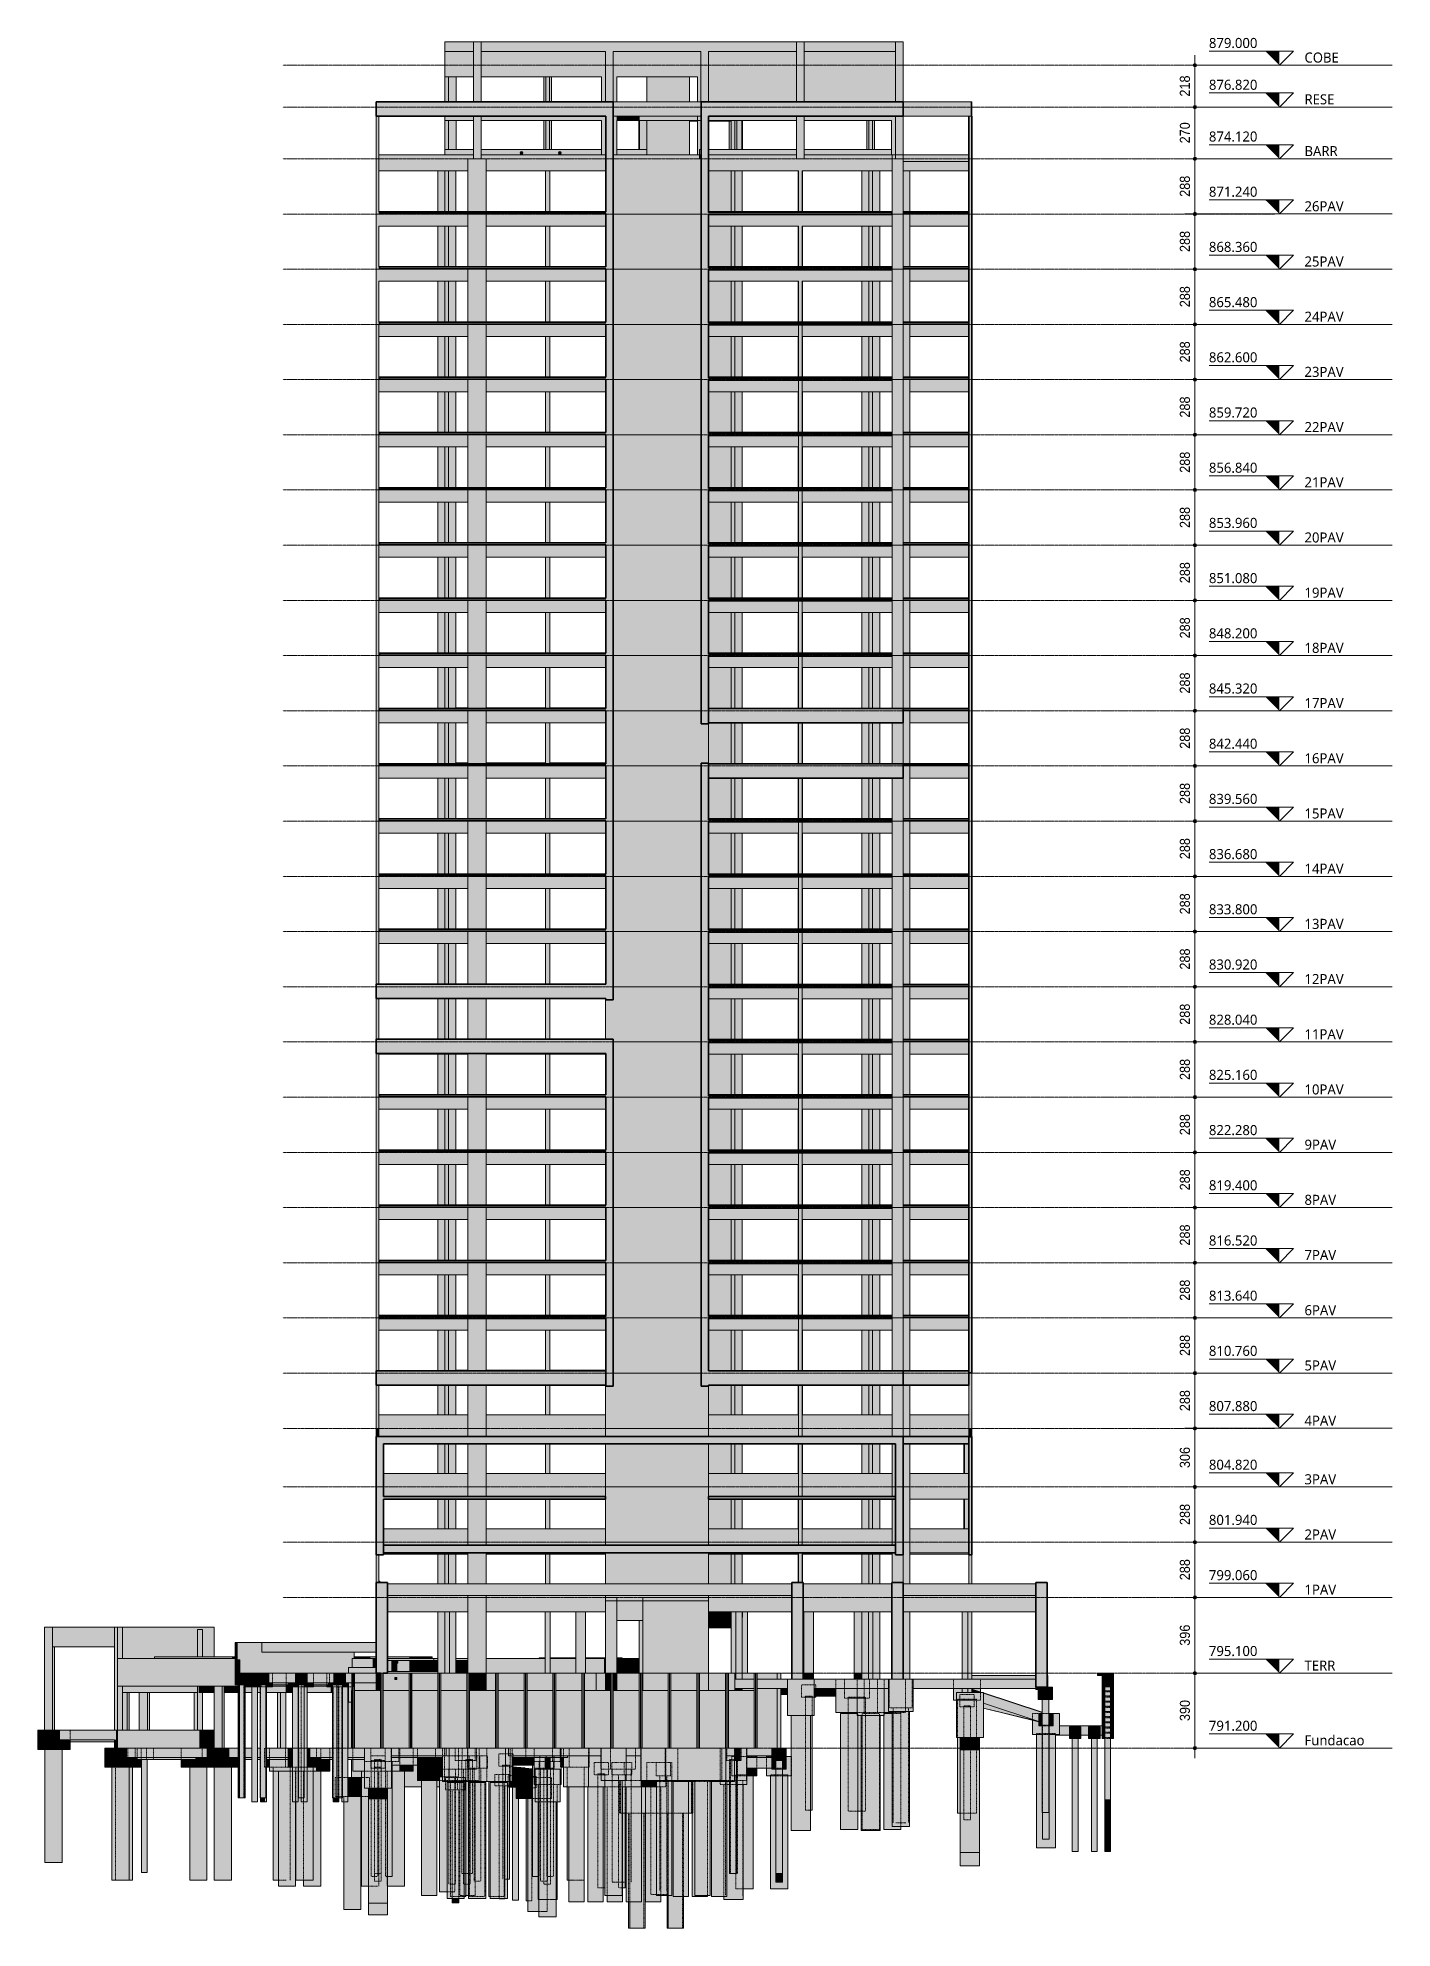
# Model space of a CAD drawing. Header units: centimetres. Extents: x -3523 to 38560, y -3196 to 88043.
# Drawn here: x 3825 to 10888, y 78180 to 88043 of the extents above; entities that cross this region are included whole.
import ezdxf

# ---------------------------------------------------------------- set-up
doc = ezdxf.new("R2010")
doc.units = ezdxf.units.CM
doc.linetypes.add('Centro', pattern=[3.175, 0.635, -0.47625, 1.5875, -0.47625])
doc.linetypes.add('Traço', pattern=[0.635, 0.3175, -0.3175])
for name, color, linetype, lineweight in [('A-ANNO-DIMS', 7, 'Continuous', 9), ('A-ANNO-DIMS-350', 7, 'Continuous', 9), ('A-FLOR', 7, 'Continuous', 25), ('A-FLOR-LEVL', 7, 'Continuous', 9), ('A-GENM', 7, 'Continuous', 9), ('S-BEAM', 7, 'Continuous', 25), ('S-COLS', 7, 'Continuous', 25), ('S-FNDN', 7, 'Continuous', 25), ('S-FNDN-HDLN', 7, 'Traço', 18)]:
    doc.layers.add(name, color=color, linetype=linetype, lineweight=lineweight)
doc.layers.add('A-DETL', color=7, linetype='Continuous', lineweight=18, true_color=0x00a600)
doc.styles.add('Arial_3', font='arial.ttf', dxfattribs={"width": 0.9, "height": 52.5})
doc.styles.add('Gadugi_7', font='gadugi.ttf', dxfattribs={"height": 52.5})
doc.dimstyles.new('PED_1_5mm_ESQ_4', dxfattribs={"dimscale": 30.48, "dimtxt": 53.563618, "dimasz": 2.296588, "dimexe": 1.722441, "dimexo": 1.722441, "dimgap": 0.344488, "dimtad": 1, "dimdec": 1, "dimrnd": 0.5, "dimdsep": 46, "dimtxsty": 'Arial_3', "dimblk1": 'DOTSMALL', "dimblk2": 'DOTSMALL', "dimsah": 1, "dimcen": 0.09, "dimdle": 1.722441, "dimazin": 0, "dimtfac": 1, "dimtdec": 4, "dimtix": 1, "dimtmove": 0, "dimatfit": 3, "dimfxl": 1, "dimtvp": 1, "dimtolj": 1, "dimtzin": 0, "dimarcsym": 2})

msp = doc.modelspace()

# ---------------------------------------------------------------- texts
at = {"layer": 'A-FLOR-LEVL', "char_height": 52.5, "attachment_point": 1, "style": 'Gadugi_7'}
for s, insert, width in [('879.000', (9932.425, 88042.501), 305.84378), ('COBE', (10430.905, 87966.541), 218.86069), ('876.820', (9932.425, 87824.497), 305.84378), ('RESE', (10430.905, 87748.537), 190.80162), ('874.120', (9932.425, 87554.501), 305.84378), ('BARR', (10430.905, 87478.541), 216.05478), ('871.240', (9932.425, 87266.497), 305.84378), ('26PAV', (10430.905, 87190.537), 260.94928), ('868.360', (9932.425, 86978.497), 305.84378), ('25PAV', (10430.905, 86902.537), 260.94928), ('865.480', (9932.425, 86690.497), 305.84378), ('24PAV', (10430.905, 86614.537), 260.94928), ('862.600', (9932.425, 86402.497), 305.84378), ('23PAV', (10430.905, 86326.537), 260.94928), ('859.720', (9932.425, 86114.497), 305.84378), ('22PAV', (10430.905, 86038.537), 260.94928), ('856.840', (9932.425, 85826.497), 305.84378), ('21PAV', (10430.905, 85750.537), 260.94928), ('853.960', (9932.425, 85538.497), 305.84378), ('20PAV', (10430.905, 85462.537), 260.94928), ('851.080', (9932.425, 85250.497), 305.84378), ('19PAV', (10430.905, 85174.537), 260.94928), ('848.200', (9932.425, 84962.497), 305.84378), ('18PAV', (10430.905, 84886.537), 260.94928), ('845.320', (9932.425, 84674.497), 305.84378), ('17PAV', (10430.905, 84598.537), 260.94928), ('842.440', (9932.425, 84386.497), 305.84378), ('16PAV', (10430.905, 84310.537), 260.94928), ('839.560', (9932.425, 84098.497), 305.84378), ('15PAV', (10430.905, 84022.537), 260.94928), ('836.680', (9932.425, 83810.498), 305.84378), ('14PAV', (10430.905, 83734.538), 260.94928), ('833.800', (9932.425, 83522.498), 305.84378), ('13PAV', (10430.905, 83446.538), 260.94928), ('830.920', (9932.425, 83234.498), 305.84378), ('12PAV', (10430.905, 83158.538), 260.94928), ('828.040', (9932.425, 82946.498), 305.84378), ('11PAV', (10430.905, 82870.538), 260.94928), ('825.160', (9932.425, 82658.498), 305.84378), ('10PAV', (10430.905, 82582.538), 260.94928), ('822.280', (9932.425, 82370.498), 305.84378), ('9PAV', (10430.905, 82294.538), 213.24887), ('819.400', (9932.425, 82082.498), 305.84378), ('8PAV', (10430.905, 82006.538), 213.24887), ('816.520', (9932.425, 81794.498), 305.84378), ('7PAV', (10430.905, 81718.538), 213.24887), ('813.640', (9932.425, 81506.498), 305.84378), ('6PAV', (10430.905, 81430.538), 213.24887), ('810.760', (9932.425, 81218.498), 305.84378), ('5PAV', (10430.905, 81142.538), 213.24887), ('807.880', (9932.425, 80930.497), 305.84378), ('4PAV', (10430.905, 80854.537), 213.24887), ('804.820', (9932.425, 80624.497), 305.84378), ('3PAV', (10430.905, 80548.537), 213.24887), ('801.940', (9932.425, 80336.497), 305.84378), ('2PAV', (10430.905, 80260.537), 213.24887), ('799.060', (9932.425, 80048.497), 305.84378), ('1PAV', (10430.905, 79972.537), 213.24887), ('795.100', (9932.425, 79652.501), 305.84378), ('TERR', (10430.905, 79576.541), 199.21934), ('791.200', (9932.425, 79262.498), 305.84378), ('Fundacao', (10430.905, 79186.538), 384.40916)]:
    msp.add_mtext(s, dxfattribs=dict(at, insert=insert, width=width))

# ---------------------------------------------------------------- blocks, each defined once
blk = doc.blocks.new('PED_BLRET-1EST_R01_2019 - 75x75x65-3763687-CT B 002 - CRT ESQ')
at = {"layer": 'S-FNDN-HDLN', "lineweight": 9}
for p, q in [((1714.1, 79378), (1749.1, 79378)), ((1714.1, 79373), (1714.1, 79378)), ((1749.1, 79373), (1714.1, 79373)), ((1749.1, 79378), (1749.1, 79373))]:
    blk.add_line(p, q, dxfattribs=at)
blk = doc.blocks.new('Estaca W Gerdau - W250X32_7-3763720-CT B 002 - CRT ESQ')
at = {"layer": 'S-FNDN', "linetype": 'Traço', "lineweight": 9, "true_color": 0xa4b9db}
blk.add_hatch(color=9, dxfattribs=at).paths.add_polyline_path([(-1880.1, 79120), (-1871.6, 79120), (-1871.6, 79510), (-1886.2, 79510), (-1886.2, 79120)], flags=0)
at = {"layer": 'S-FNDN', "lineweight": 9}
for p, q in [((-1886.2, 79510), (-1886.2, 79120)), ((-1871.6, 79510), (-1886.2, 79510)), ((-1879.3, 79120), (-1879.3, 79510)), ((-1878.5, 79510), (-1878.5, 79120)), ((-1871.6, 79510), (-1871.6, 79120)), ((-1871.6, 79120), (-1886.2, 79120))]:
    blk.add_line(p, q, dxfattribs=at)
blk = doc.blocks.new('PED_FURO_RETANGULAR_R04_2020 - 10x10x32-3497891-CT B 002 - CRT ESQ')
at = {"layer": 'A-GENM'}
for p, q in [((-1660.4, 79478), (-1650.4, 79488)), ((-1650.4, 79478), (-1660.4, 79488))]:
    blk.add_line(p, q, dxfattribs=at)
blk = doc.blocks.new('PED_BLRET-1EST_R01_2019_muro_ - 60x60x60-3843966-CT B 002 - CRT ESQ')
at = {"layer": 'S-FNDN-HDLN', "lineweight": 9}
for p, q in [((-2471.6, 79455), (-2441.6, 79455)), ((-2471.6, 79450), (-2471.6, 79455)), ((-2441.6, 79450), (-2471.6, 79450)), ((-2441.6, 79455), (-2441.6, 79450))]:
    blk.add_line(p, q, dxfattribs=at)
blk = doc.blocks.new('PED_FURO_CIRCULAR_R04_2020 - 15x25-3721065-CT B 002 - CRT ESQ')
at = {"layer": 'A-GENM'}
for p, q in [((-993.1, 87442.5), (-1008.1, 87442.5)), ((-1000.6, 87435), (-1000.6, 87450))]:
    blk.add_line(p, q, dxfattribs=at)
blk = doc.blocks.new('PED_BLRET-1EST_R01_2019 - 75x75x65-V41-CT B 002 - CRT ESQ')
at = {"layer": 'S-FNDN-HDLN', "lineweight": 9}
for p, q in [((1305.6, 79340), (1340.6, 79340)), ((1305.6, 79335), (1305.6, 79340)), ((1340.6, 79335), (1305.6, 79335)), ((1340.6, 79340), (1340.6, 79335))]:
    blk.add_line(p, q, dxfattribs=at)
blk = doc.blocks.new('PED_BLRET-1EST_R01_2019 - 75x75x65-V42-CT B 002 - CRT ESQ')
at = {"layer": 'S-FNDN-HDLN', "lineweight": 9}
for p, q in [((325.3, 79015), (360.3, 79015)), ((360.3, 79010), (325.3, 79010))]:
    blk.add_line(p, q, dxfattribs=at)
blk = doc.blocks.new('PED_BLRET-1EST_R01_2019 - 75x75x65-V43-CT B 002 - CRT ESQ')
at = {"layer": 'S-FNDN-HDLN', "lineweight": 9}
for p, q in [((-1766.9, 79020), (-1731.9, 79020)), ((-1731.9, 79015), (-1766.9, 79015))]:
    blk.add_line(p, q, dxfattribs=at)
blk = doc.blocks.new('PED_BLRET-1EST_EXCENTRICA_R01_2019 - 110x130x100-V44-CT B 002 - CRT ESQ')
at = {"layer": 'S-FNDN-HDLN', "lineweight": 9}
for p, q in [((-326, 78945), (-326, 78950)), ((-251.6, 78945), (-326, 78945)), ((-236, 78950), (-236, 78945))]:
    blk.add_line(p, q, dxfattribs=at)
blk = doc.blocks.new('PED_BLRET-1EST_EXCENTRICA_R01_2019 - 110x130x100-3841337-CT B 002 - CRT ESQ')
at = {"layer": 'S-FNDN-HDLN', "lineweight": 9}
for p, q in [((117.3, 78980), (175.1, 78980)), ((117.3, 78975), (117.3, 78980)), ((175.1, 78975), (117.3, 78975)), ((175.1, 78980), (207.3, 78980)), ((207.3, 78975), (175.1, 78975)), ((207.3, 78980), (207.3, 78975))]:
    blk.add_line(p, q, dxfattribs=at)
blk = doc.blocks.new('PED_BLRET-1EST_EXCENTRICA_R01_2019 - 110x130x100-V37-CT B 002 - CRT ESQ')
at = {"layer": 'S-FNDN-HDLN', "lineweight": 9}
for p, q in [((297.8, 78980), (325.3, 78980)), ((297.8, 78975), (297.8, 78980)), ((325.3, 78975), (297.8, 78975)), ((325.3, 78980), (360.3, 78980)), ((360.3, 78975), (325.3, 78975)), ((360.3, 78980), (387.8, 78980)), ((387.8, 78975), (360.3, 78975)), ((387.8, 78980), (387.8, 78975))]:
    blk.add_line(p, q, dxfattribs=at)
blk = doc.blocks.new('PED_BLRET-1EST_EXCENTRICA_R01_2019 - 110x130x100-V45-CT B 002 - CRT ESQ')
at = {"layer": 'S-FNDN-HDLN', "lineweight": 9}
for p, q in [((704, 79385), (794, 79385)), ((704, 79380), (704, 79385)), ((794, 79380), (704, 79380)), ((794, 79385), (794, 79380))]:
    blk.add_line(p, q, dxfattribs=at)
blk = doc.blocks.new('PED_BLRET-1EST_EXCENTRICA_R01_2019 - 140x120x110-3841338-CT B 002 - CRT ESQ')
at = {"layer": 'S-FNDN-HDLN', "lineweight": 9}
for p, q in [((1273.172184, 79375.004), (1373.172184, 79375.004)), ((1273.172184, 79370.004), (1273.172184, 79375.004)), ((1373.172184, 79370.004), (1273.172184, 79370.004)), ((1373.172184, 79375.004), (1373.172184, 79370.004))]:
    blk.add_line(p, q, dxfattribs=at)
blk = doc.blocks.new('PED_BLRET-1EST_R01_2019 - 75x75x65-V38-CT B 002 - CRT ESQ')
at = {"layer": 'S-FNDN-HDLN', "lineweight": 9}
for p, q in [((85.1, 79060), (110.9, 79060)), ((85.1, 79055), (85.1, 79060)), ((110.9, 79055), (85.1, 79055)), ((110.9, 79060), (120.1, 79060)), ((120.1, 79055), (110.9, 79055)), ((120.1, 79060), (120.1, 79055))]:
    blk.add_line(p, q, dxfattribs=at)
blk = doc.blocks.new('PED_BLRET-1EST_R01_2019 - 75x75x65-V46-CT B 002 - CRT ESQ')
at = {"layer": 'S-FNDN-HDLN', "lineweight": 9}
for p, q in [((-1063.7, 79030), (-1098.7, 79030)), ((-1098.7, 79030), (-1098.7, 79025)), ((-1098.7, 79025), (-1063.7, 79025)), ((-1063.7, 79025), (-1063.7, 79030))]:
    blk.add_line(p, q, dxfattribs=at)
blk = doc.blocks.new('PED_BLRET-1EST_R01_2019_muro_ - 60x60x60-V47-CT B 002 - CRT ESQ')
at = {"layer": 'S-FNDN-HDLN', "lineweight": 9}
for p, q in [((-2472.7, 79455), (-2471.6, 79455)), ((-2472.7, 79450), (-2472.7, 79455)), ((-2442.7, 79455), (-2442.7, 79450))]:
    blk.add_line(p, q, dxfattribs=at)
blk = doc.blocks.new('PED_BLRET-1EST_R01_2019_muro_ - 60x60x60-V48-CT B 002 - CRT ESQ')
at = {"layer": 'S-FNDN-HDLN', "lineweight": 9}
for p, q in [((-2473.4, 79455), (-2472.7, 79455)), ((-2473.4, 79450), (-2473.4, 79455)), ((-2443.4, 79455), (-2443.4, 79450))]:
    blk.add_line(p, q, dxfattribs=at)
blk = doc.blocks.new('PED_BLRET-1EST_R01_2019_muro_ - 60x60x60-V49-CT B 002 - CRT ESQ')
at = {"layer": 'S-FNDN-HDLN', "lineweight": 9}
for p, q in [((-2474.9, 79455), (-2474.1, 79455)), ((-2474.9, 79450), (-2474.9, 79455)), ((-2444.9, 79455), (-2444.9, 79450))]:
    blk.add_line(p, q, dxfattribs=at)
blk = doc.blocks.new('PED_BLRET-1EST_R01_2019_muro_ - 60x60x60-V50-CT B 002 - CRT ESQ')
at = {"layer": 'S-FNDN-HDLN', "lineweight": 9}
for p, q in [((-2473.7, 79450), (-2473.7, 79455)), ((-2443.7, 79455), (-2443.7, 79450))]:
    blk.add_line(p, q, dxfattribs=at)
blk = doc.blocks.new('PED_BLRET-1EST_R01_2019_muro_ - 60x60x60-V51-CT B 002 - CRT ESQ')
at = {"layer": 'S-FNDN-HDLN', "lineweight": 9}
for p, q in [((-2476.4, 79455), (-2474.9, 79455)), ((-2476.4, 79450), (-2476.4, 79455)), ((-2446.4, 79455), (-2446.4, 79450))]:
    blk.add_line(p, q, dxfattribs=at)
blk = doc.blocks.new('PED_BLRET-1EST_R01_2019_muro_ - 60x60x60-V52-CT B 002 - CRT ESQ')
at = {"layer": 'S-FNDN-HDLN', "lineweight": 9}
for p, q in [((-2478.6, 79455), (-2477.9, 79455)), ((-2478.6, 79450), (-2478.6, 79455)), ((-2448.6, 79455), (-2448.6, 79450))]:
    blk.add_line(p, q, dxfattribs=at)
blk = doc.blocks.new('PED_BLRET-1EST_R01_2019_muro_ - 60x60x60-V39-CT B 002 - CRT ESQ')
at = {"layer": 'S-FNDN-HDLN', "lineweight": 9}
for p, q in [((-1986.8, 79455), (-1978.9, 79455)), ((-1986.8, 79450), (-1986.8, 79455)), ((-1978.9, 79450), (-1986.8, 79450)), ((-1978.9, 79455), (-1963.9, 79455)), ((-1956.8, 79455), (-1956.8, 79450))]:
    blk.add_line(p, q, dxfattribs=at)
blk = doc.blocks.new('PED_BLRET-1EST_R01_2019_muro_ - 60x60x60-V53-CT B 002 - CRT ESQ')
at = {"layer": 'S-FNDN-HDLN', "lineweight": 9}
for p, q in [((2042.1, 79418), (2072.1, 79418)), ((2072.1, 79413), (2042.1, 79413))]:
    blk.add_line(p, q, dxfattribs=at)
blk = doc.blocks.new('PED_BLRET-1EST_R01_2019_muro_ - 60x60x60-V54-CT B 002 - CRT ESQ')
at = {"layer": 'S-FNDN-HDLN', "lineweight": 9}
for p, q in [((2042.1, 79337), (2072.1, 79337)), ((2072.1, 79332), (2042.1, 79332))]:
    blk.add_line(p, q, dxfattribs=at)
blk = doc.blocks.new('PED_BLRET-1EST_R01_2019_muro_ - 60x60x60-V55-CT B 002 - CRT ESQ')
at = {"layer": 'S-FNDN-HDLN', "lineweight": 9}
for p, q in [((2042.1, 79229), (2072.1, 79229)), ((2072.1, 79224), (2042.1, 79224))]:
    blk.add_line(p, q, dxfattribs=at)
blk = doc.blocks.new('PED_BLRET-1EST_R01_2019_muro_ - 60x60x60-V56-CT B 002 - CRT ESQ')
at = {"layer": 'S-FNDN-HDLN', "lineweight": 9}
for p, q in [((2042.1, 79175), (2072.1, 79175)), ((2072.1, 79170), (2042.1, 79170))]:
    blk.add_line(p, q, dxfattribs=at)
blk = doc.blocks.new('PED_BLRET-1EST_EXCENTRICA_R01_2019 - 120x140x110-3841340-CT B 002 - CRT ESQ')
at = {"layer": 'S-FNDN-HDLN', "lineweight": 9}
for p, q in [((1684.7, 79195), (1714.1, 79195)), ((1684.7, 79190), (1684.7, 79195)), ((1714.1, 79190), (1684.7, 79190)), ((1714.1, 79195), (1752.1, 79195)), ((1752.1, 79190), (1714.1, 79190)), ((1752.1, 79195), (1784.7, 79195)), ((1784.7, 79190), (1752.1, 79190)), ((1784.7, 79195), (1784.7, 79190))]:
    blk.add_line(p, q, dxfattribs=at)
blk = doc.blocks.new('PED_BLRET-1EST_R01_2019 - 75x75x65-V40-CT B 002 - CRT ESQ')
at = {"layer": 'S-FNDN-HDLN', "lineweight": 9}
for p, q in [((1717.1, 79240), (1749.1, 79240)), ((1717.1, 79235), (1717.1, 79240)), ((1749.1, 79235), (1717.1, 79235)), ((1749.1, 79240), (1752.1, 79240)), ((1752.1, 79235), (1749.1, 79235)), ((1752.1, 79240), (1752.1, 79235))]:
    blk.add_line(p, q, dxfattribs=at)
blk = doc.blocks.new('PED_BLRET-1EST_R01_2019 - 75x75x65-V57-CT B 002 - CRT ESQ')
at = {"layer": 'S-FNDN-HDLN', "lineweight": 9}
for p, q in [((90.3, 79055), (90.3, 79060)), ((120.1, 79060), (125.3, 79060)), ((125.3, 79060), (125.3, 79055))]:
    blk.add_line(p, q, dxfattribs=at)
blk = doc.blocks.new('Nível - NÍVEL - CORTE ESQUEMÁTICO-903305-CT B 002 - CRT ESQ')
at = {"layer": 'A-FLOR-LEVL'}
blk.add_hatch(color=256, dxfattribs=at).paths.add_polyline_path([(2951.9, 79583.6), (2951.9, 79510.1), (2878.3, 79583.6)], flags=0)
for p, q in [((2458, 79510.1), (3540.4, 79510.1)), ((2585.9, 79583.6), (3025.4, 79583.6)), ((2951.9, 79510.1), (3025.4, 79583.6))]:
    blk.add_line(p, q, dxfattribs=at)
blk = doc.blocks.new('DIMBLOCK324-CT B 002 - CRT ESQ')
at = {"layer": 'A-ANNO-DIMS-350'}
h = blk.add_hatch(color=256, dxfattribs=at)
edge = h.paths.add_edge_path(flags=0)
edge.add_arc((9859.4, 87900), 8.75, 0, 360)
h = blk.add_hatch(color=256, dxfattribs=at)
edge = h.paths.add_edge_path(flags=0)
edge.add_arc((9859.4, 87682), 8.75, 0, 360)
for p, q in [((9819.3, 87900), (9911.9, 87900)), ((9859.4, 87900), (9819.3, 87900)), ((9859.4, 87952.5), (9859.4, 87682)), ((9819.3, 87682), (9911.9, 87682)), ((9859.4, 87682), (9819.3, 87682))]:
    blk.add_line(p, q, dxfattribs=at)
for centre in [(9859.4, 87900), (9859.4, 87682)]:
    blk.add_circle(centre, 8.75, dxfattribs=at)
at = {"layer": 'A-ANNO-DIMS-350', "color": 0, "insert": (9780.8, 87736.6), "char_height": 52.5, "width": 130.53, "attachment_point": 1, "rotation": 90, "line_spacing_factor": 0.941778, "style": 'Arial_3'}
blk.add_mtext('218', dxfattribs=at)
blk = doc.blocks.new('_DotSmall')
at = {"color": 0, "linetype": 'ByBlock', "const_width": 0.5}
blk.add_lwpolyline([(-0.0625, 0, 1), (0.0625, 0, 1)], format="xyb", close=True, dxfattribs=at)
blk = doc.blocks.new('DIMBLOCK325-CT B 002 - CRT ESQ')
at = {"layer": 'A-ANNO-DIMS-350'}
h = blk.add_hatch(color=256, dxfattribs=at)
edge = h.paths.add_edge_path(flags=0)
edge.add_arc((9859.4, 87682), 8.75, 0, 360)
h = blk.add_hatch(color=256, dxfattribs=at)
edge = h.paths.add_edge_path(flags=0)
edge.add_arc((9859.4, 87412), 8.75, 0, 360)
for p, q in [((9819.3, 87682), (9911.9, 87682)), ((9859.4, 87682), (9819.3, 87682)), ((9859.4, 87682), (9859.4, 87412)), ((9819.3, 87412), (9911.9, 87412)), ((9859.4, 87412), (9819.3, 87412))]:
    blk.add_line(p, q, dxfattribs=at)
for centre in [(9859.4, 87682), (9859.4, 87412)]:
    blk.add_circle(centre, 8.75, dxfattribs=at)
at = {"layer": 'A-ANNO-DIMS-350', "color": 0, "insert": (9780.8, 87492.6), "char_height": 52.5, "width": 130.53, "attachment_point": 1, "rotation": 90, "line_spacing_factor": 0.941778, "style": 'Arial_3'}
blk.add_mtext('270', dxfattribs=at)
blk = doc.blocks.new('DIMBLOCK326-CT B 002 - CRT ESQ')
at = {"layer": 'A-ANNO-DIMS-350'}
h = blk.add_hatch(color=256, dxfattribs=at)
edge = h.paths.add_edge_path(flags=0)
edge.add_arc((9859.4, 87412), 8.75, 0, 360)
h = blk.add_hatch(color=256, dxfattribs=at)
edge = h.paths.add_edge_path(flags=0)
edge.add_arc((9859.4, 87124), 8.75, 0, 360)
for p, q in [((9819.3, 87412), (9911.9, 87412)), ((9859.4, 87412), (9819.3, 87412)), ((9859.4, 87412), (9859.4, 87124)), ((9819.3, 87124), (9911.9, 87124)), ((9859.4, 87124), (9819.3, 87124))]:
    blk.add_line(p, q, dxfattribs=at)
for centre in [(9859.4, 87412), (9859.4, 87124)]:
    blk.add_circle(centre, 8.75, dxfattribs=at)
at = {"layer": 'A-ANNO-DIMS-350', "color": 0, "insert": (9780.8, 87213.6), "char_height": 52.5, "width": 130.53, "attachment_point": 1, "rotation": 90, "line_spacing_factor": 0.941778, "style": 'Arial_3'}
blk.add_mtext('288', dxfattribs=at)
blk = doc.blocks.new('DIMBLOCK327-CT B 002 - CRT ESQ')
at = {"layer": 'A-ANNO-DIMS-350'}
h = blk.add_hatch(color=256, dxfattribs=at)
edge = h.paths.add_edge_path(flags=0)
edge.add_arc((9859.4, 87124), 8.75, 0, 360)
h = blk.add_hatch(color=256, dxfattribs=at)
edge = h.paths.add_edge_path(flags=0)
edge.add_arc((9859.4, 86836), 8.75, 0, 360)
for p, q in [((9819.3, 87124), (9911.9, 87124)), ((9859.4, 87124), (9819.3, 87124)), ((9859.4, 87124), (9859.4, 86836)), ((9819.3, 86836), (9911.9, 86836)), ((9859.4, 86836), (9819.3, 86836))]:
    blk.add_line(p, q, dxfattribs=at)
for centre in [(9859.4, 87124), (9859.4, 86836)]:
    blk.add_circle(centre, 8.75, dxfattribs=at)
at = {"layer": 'A-ANNO-DIMS-350', "color": 0, "insert": (9780.8, 86925.6), "char_height": 52.5, "width": 130.53, "attachment_point": 1, "rotation": 90, "line_spacing_factor": 0.941778, "style": 'Arial_3'}
blk.add_mtext('288', dxfattribs=at)
blk = doc.blocks.new('DIMBLOCK328-CT B 002 - CRT ESQ')
at = {"layer": 'A-ANNO-DIMS-350'}
h = blk.add_hatch(color=256, dxfattribs=at)
edge = h.paths.add_edge_path(flags=0)
edge.add_arc((9859.4, 86836), 8.75, 0, 360)
h = blk.add_hatch(color=256, dxfattribs=at)
edge = h.paths.add_edge_path(flags=0)
edge.add_arc((9859.4, 86548), 8.75, 0, 360)
for p, q in [((9819.3, 86836), (9911.9, 86836)), ((9859.4, 86836), (9819.3, 86836)), ((9859.4, 86836), (9859.4, 86548)), ((9819.3, 86548), (9911.9, 86548)), ((9859.4, 86548), (9819.3, 86548))]:
    blk.add_line(p, q, dxfattribs=at)
for centre in [(9859.4, 86836), (9859.4, 86548)]:
    blk.add_circle(centre, 8.75, dxfattribs=at)
at = {"layer": 'A-ANNO-DIMS-350', "color": 0, "insert": (9780.8, 86637.6), "char_height": 52.5, "width": 130.53, "attachment_point": 1, "rotation": 90, "line_spacing_factor": 0.941778, "style": 'Arial_3'}
blk.add_mtext('288', dxfattribs=at)
blk = doc.blocks.new('DIMBLOCK329-CT B 002 - CRT ESQ')
at = {"layer": 'A-ANNO-DIMS-350'}
h = blk.add_hatch(color=256, dxfattribs=at)
edge = h.paths.add_edge_path(flags=0)
edge.add_arc((9859.4, 86548), 8.75, 0, 360)
h = blk.add_hatch(color=256, dxfattribs=at)
edge = h.paths.add_edge_path(flags=0)
edge.add_arc((9859.4, 86260), 8.75, 0, 360)
for p, q in [((9819.3, 86548), (9911.9, 86548)), ((9859.4, 86548), (9819.3, 86548)), ((9859.4, 86548), (9859.4, 86260)), ((9819.3, 86260), (9911.9, 86260)), ((9859.4, 86260), (9819.3, 86260))]:
    blk.add_line(p, q, dxfattribs=at)
for centre in [(9859.4, 86548), (9859.4, 86260)]:
    blk.add_circle(centre, 8.75, dxfattribs=at)
at = {"layer": 'A-ANNO-DIMS-350', "color": 0, "insert": (9780.8, 86349.6), "char_height": 52.5, "width": 130.53, "attachment_point": 1, "rotation": 90, "line_spacing_factor": 0.941778, "style": 'Arial_3'}
blk.add_mtext('288', dxfattribs=at)
blk = doc.blocks.new('DIMBLOCK330-CT B 002 - CRT ESQ')
at = {"layer": 'A-ANNO-DIMS-350'}
h = blk.add_hatch(color=256, dxfattribs=at)
edge = h.paths.add_edge_path(flags=0)
edge.add_arc((9859.4, 86260), 8.75, 0, 360)
h = blk.add_hatch(color=256, dxfattribs=at)
edge = h.paths.add_edge_path(flags=0)
edge.add_arc((9859.4, 85972), 8.75, 0, 360)
for p, q in [((9819.3, 86260), (9911.9, 86260)), ((9859.4, 86260), (9819.3, 86260)), ((9859.4, 86260), (9859.4, 85972)), ((9819.3, 85972), (9911.9, 85972)), ((9859.4, 85972), (9819.3, 85972))]:
    blk.add_line(p, q, dxfattribs=at)
for centre in [(9859.4, 86260), (9859.4, 85972)]:
    blk.add_circle(centre, 8.75, dxfattribs=at)
at = {"layer": 'A-ANNO-DIMS-350', "color": 0, "insert": (9780.8, 86061.6), "char_height": 52.5, "width": 130.53, "attachment_point": 1, "rotation": 90, "line_spacing_factor": 0.941778, "style": 'Arial_3'}
blk.add_mtext('288', dxfattribs=at)
blk = doc.blocks.new('DIMBLOCK331-CT B 002 - CRT ESQ')
at = {"layer": 'A-ANNO-DIMS-350'}
h = blk.add_hatch(color=256, dxfattribs=at)
edge = h.paths.add_edge_path(flags=0)
edge.add_arc((9859.4, 85972), 8.75, 0, 360)
h = blk.add_hatch(color=256, dxfattribs=at)
edge = h.paths.add_edge_path(flags=0)
edge.add_arc((9859.4, 85684), 8.75, 0, 360)
for p, q in [((9819.3, 85972), (9911.9, 85972)), ((9859.4, 85972), (9819.3, 85972)), ((9859.4, 85972), (9859.4, 85684)), ((9819.3, 85684), (9911.9, 85684)), ((9859.4, 85684), (9819.3, 85684))]:
    blk.add_line(p, q, dxfattribs=at)
for centre in [(9859.4, 85972), (9859.4, 85684)]:
    blk.add_circle(centre, 8.75, dxfattribs=at)
at = {"layer": 'A-ANNO-DIMS-350', "color": 0, "insert": (9780.8, 85773.6), "char_height": 52.5, "width": 130.53, "attachment_point": 1, "rotation": 90, "line_spacing_factor": 0.941778, "style": 'Arial_3'}
blk.add_mtext('288', dxfattribs=at)
blk = doc.blocks.new('DIMBLOCK332-CT B 002 - CRT ESQ')
at = {"layer": 'A-ANNO-DIMS-350'}
h = blk.add_hatch(color=256, dxfattribs=at)
edge = h.paths.add_edge_path(flags=0)
edge.add_arc((9859.4, 85684), 8.75, 0, 360)
h = blk.add_hatch(color=256, dxfattribs=at)
edge = h.paths.add_edge_path(flags=0)
edge.add_arc((9859.4, 85396), 8.75, 0, 360)
for p, q in [((9819.3, 85684), (9911.9, 85684)), ((9859.4, 85684), (9819.3, 85684)), ((9859.4, 85684), (9859.4, 85396)), ((9819.3, 85396), (9911.9, 85396)), ((9859.4, 85396), (9819.3, 85396))]:
    blk.add_line(p, q, dxfattribs=at)
for centre in [(9859.4, 85684), (9859.4, 85396)]:
    blk.add_circle(centre, 8.75, dxfattribs=at)
at = {"layer": 'A-ANNO-DIMS-350', "color": 0, "insert": (9780.8, 85485.6), "char_height": 52.5, "width": 130.53, "attachment_point": 1, "rotation": 90, "line_spacing_factor": 0.941778, "style": 'Arial_3'}
blk.add_mtext('288', dxfattribs=at)
blk = doc.blocks.new('DIMBLOCK333-CT B 002 - CRT ESQ')
at = {"layer": 'A-ANNO-DIMS-350'}
h = blk.add_hatch(color=256, dxfattribs=at)
edge = h.paths.add_edge_path(flags=0)
edge.add_arc((9859.4, 85396), 8.75, 0, 360)
h = blk.add_hatch(color=256, dxfattribs=at)
edge = h.paths.add_edge_path(flags=0)
edge.add_arc((9859.4, 85108), 8.75, 0, 360)
for p, q in [((9819.3, 85396), (9911.9, 85396)), ((9859.4, 85396), (9819.3, 85396)), ((9859.4, 85396), (9859.4, 85108)), ((9819.3, 85108), (9911.9, 85108)), ((9859.4, 85108), (9819.3, 85108))]:
    blk.add_line(p, q, dxfattribs=at)
for centre in [(9859.4, 85396), (9859.4, 85108)]:
    blk.add_circle(centre, 8.75, dxfattribs=at)
at = {"layer": 'A-ANNO-DIMS-350', "color": 0, "insert": (9780.8, 85197.6), "char_height": 52.5, "width": 130.53, "attachment_point": 1, "rotation": 90, "line_spacing_factor": 0.941778, "style": 'Arial_3'}
blk.add_mtext('288', dxfattribs=at)
blk = doc.blocks.new('DIMBLOCK334-CT B 002 - CRT ESQ')
at = {"layer": 'A-ANNO-DIMS-350'}
h = blk.add_hatch(color=256, dxfattribs=at)
edge = h.paths.add_edge_path(flags=0)
edge.add_arc((9859.4, 85108), 8.75, 0, 360)
h = blk.add_hatch(color=256, dxfattribs=at)
edge = h.paths.add_edge_path(flags=0)
edge.add_arc((9859.4, 84820), 8.75, 0, 360)
for p, q in [((9819.3, 85108), (9911.9, 85108)), ((9859.4, 85108), (9819.3, 85108)), ((9859.4, 85108), (9859.4, 84820)), ((9819.3, 84820), (9911.9, 84820)), ((9859.4, 84820), (9819.3, 84820))]:
    blk.add_line(p, q, dxfattribs=at)
for centre in [(9859.4, 85108), (9859.4, 84820)]:
    blk.add_circle(centre, 8.75, dxfattribs=at)
at = {"layer": 'A-ANNO-DIMS-350', "color": 0, "insert": (9780.8, 84909.6), "char_height": 52.5, "width": 130.53, "attachment_point": 1, "rotation": 90, "line_spacing_factor": 0.941778, "style": 'Arial_3'}
blk.add_mtext('288', dxfattribs=at)
blk = doc.blocks.new('DIMBLOCK335-CT B 002 - CRT ESQ')
at = {"layer": 'A-ANNO-DIMS-350'}
h = blk.add_hatch(color=256, dxfattribs=at)
edge = h.paths.add_edge_path(flags=0)
edge.add_arc((9859.4, 84820), 8.75, 0, 360)
h = blk.add_hatch(color=256, dxfattribs=at)
edge = h.paths.add_edge_path(flags=0)
edge.add_arc((9859.4, 84532), 8.75, 0, 360)
for p, q in [((9819.3, 84820), (9911.9, 84820)), ((9859.4, 84820), (9819.3, 84820)), ((9859.4, 84820), (9859.4, 84532)), ((9819.3, 84532), (9911.9, 84532)), ((9859.4, 84532), (9819.3, 84532))]:
    blk.add_line(p, q, dxfattribs=at)
for centre in [(9859.4, 84820), (9859.4, 84532)]:
    blk.add_circle(centre, 8.75, dxfattribs=at)
at = {"layer": 'A-ANNO-DIMS-350', "color": 0, "insert": (9780.8, 84621.6), "char_height": 52.5, "width": 130.53, "attachment_point": 1, "rotation": 90, "line_spacing_factor": 0.941778, "style": 'Arial_3'}
blk.add_mtext('288', dxfattribs=at)
blk = doc.blocks.new('DIMBLOCK336-CT B 002 - CRT ESQ')
at = {"layer": 'A-ANNO-DIMS-350'}
h = blk.add_hatch(color=256, dxfattribs=at)
edge = h.paths.add_edge_path(flags=0)
edge.add_arc((9859.4, 84532), 8.75, 0, 360)
h = blk.add_hatch(color=256, dxfattribs=at)
edge = h.paths.add_edge_path(flags=0)
edge.add_arc((9859.4, 84244), 8.75, 0, 360)
for p, q in [((9819.3, 84532), (9911.9, 84532)), ((9859.4, 84532), (9819.3, 84532)), ((9859.4, 84532), (9859.4, 84244)), ((9819.3, 84244), (9911.9, 84244)), ((9859.4, 84244), (9819.3, 84244))]:
    blk.add_line(p, q, dxfattribs=at)
for centre in [(9859.4, 84532), (9859.4, 84244)]:
    blk.add_circle(centre, 8.75, dxfattribs=at)
at = {"layer": 'A-ANNO-DIMS-350', "color": 0, "insert": (9780.8, 84333.6), "char_height": 52.5, "width": 130.53, "attachment_point": 1, "rotation": 90, "line_spacing_factor": 0.941778, "style": 'Arial_3'}
blk.add_mtext('288', dxfattribs=at)
blk = doc.blocks.new('DIMBLOCK337-CT B 002 - CRT ESQ')
at = {"layer": 'A-ANNO-DIMS-350'}
h = blk.add_hatch(color=256, dxfattribs=at)
edge = h.paths.add_edge_path(flags=0)
edge.add_arc((9859.4, 84244), 8.75, 0, 360)
h = blk.add_hatch(color=256, dxfattribs=at)
edge = h.paths.add_edge_path(flags=0)
edge.add_arc((9859.4, 83956), 8.75, 0, 360)
for p, q in [((9819.3, 84244), (9911.9, 84244)), ((9859.4, 84244), (9819.3, 84244)), ((9859.4, 84244), (9859.4, 83956)), ((9819.3, 83956), (9911.9, 83956)), ((9859.4, 83956), (9819.3, 83956))]:
    blk.add_line(p, q, dxfattribs=at)
for centre in [(9859.4, 84244), (9859.4, 83956)]:
    blk.add_circle(centre, 8.75, dxfattribs=at)
at = {"layer": 'A-ANNO-DIMS-350', "color": 0, "insert": (9780.8, 84045.6), "char_height": 52.5, "width": 130.53, "attachment_point": 1, "rotation": 90, "line_spacing_factor": 0.941778, "style": 'Arial_3'}
blk.add_mtext('288', dxfattribs=at)
blk = doc.blocks.new('DIMBLOCK338-CT B 002 - CRT ESQ')
at = {"layer": 'A-ANNO-DIMS-350'}
h = blk.add_hatch(color=256, dxfattribs=at)
edge = h.paths.add_edge_path(flags=0)
edge.add_arc((9859.4, 83956), 8.75, 0, 360)
h = blk.add_hatch(color=256, dxfattribs=at)
edge = h.paths.add_edge_path(flags=0)
edge.add_arc((9859.4, 83668), 8.75, 0, 360)
for p, q in [((9819.3, 83956), (9911.9, 83956)), ((9859.4, 83956), (9819.3, 83956)), ((9859.4, 83956), (9859.4, 83668)), ((9819.3, 83668), (9911.9, 83668)), ((9859.4, 83668), (9819.3, 83668))]:
    blk.add_line(p, q, dxfattribs=at)
for centre in [(9859.4, 83956), (9859.4, 83668)]:
    blk.add_circle(centre, 8.75, dxfattribs=at)
at = {"layer": 'A-ANNO-DIMS-350', "color": 0, "insert": (9780.8, 83757.6), "char_height": 52.5, "width": 130.53, "attachment_point": 1, "rotation": 90, "line_spacing_factor": 0.941778, "style": 'Arial_3'}
blk.add_mtext('288', dxfattribs=at)
blk = doc.blocks.new('DIMBLOCK339-CT B 002 - CRT ESQ')
at = {"layer": 'A-ANNO-DIMS-350'}
h = blk.add_hatch(color=256, dxfattribs=at)
edge = h.paths.add_edge_path(flags=0)
edge.add_arc((9859.4, 83668), 8.75, 0, 360)
h = blk.add_hatch(color=256, dxfattribs=at)
edge = h.paths.add_edge_path(flags=0)
edge.add_arc((9859.4, 83380), 8.75, 0, 360)
for p, q in [((9819.3, 83668), (9911.9, 83668)), ((9859.4, 83668), (9819.3, 83668)), ((9859.4, 83668), (9859.4, 83380)), ((9819.3, 83380), (9911.9, 83380)), ((9859.4, 83380), (9819.3, 83380))]:
    blk.add_line(p, q, dxfattribs=at)
for centre in [(9859.4, 83668), (9859.4, 83380)]:
    blk.add_circle(centre, 8.75, dxfattribs=at)
at = {"layer": 'A-ANNO-DIMS-350', "color": 0, "insert": (9780.8, 83469.6), "char_height": 52.5, "width": 130.53, "attachment_point": 1, "rotation": 90, "line_spacing_factor": 0.941778, "style": 'Arial_3'}
blk.add_mtext('288', dxfattribs=at)
blk = doc.blocks.new('DIMBLOCK340-CT B 002 - CRT ESQ')
at = {"layer": 'A-ANNO-DIMS-350'}
h = blk.add_hatch(color=256, dxfattribs=at)
edge = h.paths.add_edge_path(flags=0)
edge.add_arc((9859.4, 83380), 8.75, 0, 360)
h = blk.add_hatch(color=256, dxfattribs=at)
edge = h.paths.add_edge_path(flags=0)
edge.add_arc((9859.4, 83092), 8.75, 0, 360)
for p, q in [((9819.3, 83380), (9911.9, 83380)), ((9859.4, 83380), (9819.3, 83380)), ((9859.4, 83380), (9859.4, 83092)), ((9819.3, 83092), (9911.9, 83092)), ((9859.4, 83092), (9819.3, 83092))]:
    blk.add_line(p, q, dxfattribs=at)
for centre in [(9859.4, 83380), (9859.4, 83092)]:
    blk.add_circle(centre, 8.75, dxfattribs=at)
at = {"layer": 'A-ANNO-DIMS-350', "color": 0, "insert": (9780.8, 83181.6), "char_height": 52.5, "width": 130.53, "attachment_point": 1, "rotation": 90, "line_spacing_factor": 0.941778, "style": 'Arial_3'}
blk.add_mtext('288', dxfattribs=at)
blk = doc.blocks.new('DIMBLOCK341-CT B 002 - CRT ESQ')
at = {"layer": 'A-ANNO-DIMS-350'}
h = blk.add_hatch(color=256, dxfattribs=at)
edge = h.paths.add_edge_path(flags=0)
edge.add_arc((9859.4, 83092), 8.75, 0, 360)
h = blk.add_hatch(color=256, dxfattribs=at)
edge = h.paths.add_edge_path(flags=0)
edge.add_arc((9859.4, 82804), 8.75, 0, 360)
for p, q in [((9819.3, 83092), (9911.9, 83092)), ((9859.4, 83092), (9819.3, 83092)), ((9859.4, 83092), (9859.4, 82804)), ((9819.3, 82804), (9911.9, 82804)), ((9859.4, 82804), (9819.3, 82804))]:
    blk.add_line(p, q, dxfattribs=at)
for centre in [(9859.4, 83092), (9859.4, 82804)]:
    blk.add_circle(centre, 8.75, dxfattribs=at)
at = {"layer": 'A-ANNO-DIMS-350', "color": 0, "insert": (9780.8, 82893.6), "char_height": 52.5, "width": 130.53, "attachment_point": 1, "rotation": 90, "line_spacing_factor": 0.941778, "style": 'Arial_3'}
blk.add_mtext('288', dxfattribs=at)
blk = doc.blocks.new('DIMBLOCK342-CT B 002 - CRT ESQ')
at = {"layer": 'A-ANNO-DIMS-350'}
h = blk.add_hatch(color=256, dxfattribs=at)
edge = h.paths.add_edge_path(flags=0)
edge.add_arc((9859.4, 82804), 8.75, 0, 360)
h = blk.add_hatch(color=256, dxfattribs=at)
edge = h.paths.add_edge_path(flags=0)
edge.add_arc((9859.4, 82516), 8.75, 0, 360)
for p, q in [((9819.3, 82804), (9911.9, 82804)), ((9859.4, 82804), (9819.3, 82804)), ((9859.4, 82804), (9859.4, 82516)), ((9819.3, 82516), (9911.9, 82516)), ((9859.4, 82516), (9819.3, 82516))]:
    blk.add_line(p, q, dxfattribs=at)
for centre in [(9859.4, 82804), (9859.4, 82516)]:
    blk.add_circle(centre, 8.75, dxfattribs=at)
at = {"layer": 'A-ANNO-DIMS-350', "color": 0, "insert": (9780.8, 82605.6), "char_height": 52.5, "width": 130.53, "attachment_point": 1, "rotation": 90, "line_spacing_factor": 0.941778, "style": 'Arial_3'}
blk.add_mtext('288', dxfattribs=at)
blk = doc.blocks.new('DIMBLOCK343-CT B 002 - CRT ESQ')
at = {"layer": 'A-ANNO-DIMS-350'}
h = blk.add_hatch(color=256, dxfattribs=at)
edge = h.paths.add_edge_path(flags=0)
edge.add_arc((9859.4, 82516), 8.75, 0, 360)
h = blk.add_hatch(color=256, dxfattribs=at)
edge = h.paths.add_edge_path(flags=0)
edge.add_arc((9859.4, 82228), 8.75, 0, 360)
for p, q in [((9819.3, 82516), (9911.9, 82516)), ((9859.4, 82516), (9819.3, 82516)), ((9859.4, 82516), (9859.4, 82228)), ((9819.3, 82228), (9911.9, 82228)), ((9859.4, 82228), (9819.3, 82228))]:
    blk.add_line(p, q, dxfattribs=at)
for centre in [(9859.4, 82516), (9859.4, 82228)]:
    blk.add_circle(centre, 8.75, dxfattribs=at)
at = {"layer": 'A-ANNO-DIMS-350', "color": 0, "insert": (9780.8, 82317.6), "char_height": 52.5, "width": 130.53, "attachment_point": 1, "rotation": 90, "line_spacing_factor": 0.941778, "style": 'Arial_3'}
blk.add_mtext('288', dxfattribs=at)
blk = doc.blocks.new('DIMBLOCK344-CT B 002 - CRT ESQ')
at = {"layer": 'A-ANNO-DIMS-350'}
h = blk.add_hatch(color=256, dxfattribs=at)
edge = h.paths.add_edge_path(flags=0)
edge.add_arc((9859.4, 82228), 8.75, 0, 360)
h = blk.add_hatch(color=256, dxfattribs=at)
edge = h.paths.add_edge_path(flags=0)
edge.add_arc((9859.4, 81940), 8.75, 0, 360)
for p, q in [((9819.3, 82228), (9911.9, 82228)), ((9859.4, 82228), (9819.3, 82228)), ((9859.4, 82228), (9859.4, 81940)), ((9819.3, 81940), (9911.9, 81940)), ((9859.4, 81940), (9819.3, 81940))]:
    blk.add_line(p, q, dxfattribs=at)
for centre in [(9859.4, 82228), (9859.4, 81940)]:
    blk.add_circle(centre, 8.75, dxfattribs=at)
at = {"layer": 'A-ANNO-DIMS-350', "color": 0, "insert": (9780.8, 82029.6), "char_height": 52.5, "width": 130.53, "attachment_point": 1, "rotation": 90, "line_spacing_factor": 0.941778, "style": 'Arial_3'}
blk.add_mtext('288', dxfattribs=at)
blk = doc.blocks.new('DIMBLOCK345-CT B 002 - CRT ESQ')
at = {"layer": 'A-ANNO-DIMS-350'}
h = blk.add_hatch(color=256, dxfattribs=at)
edge = h.paths.add_edge_path(flags=0)
edge.add_arc((9859.4, 81940), 8.75, 0, 360)
h = blk.add_hatch(color=256, dxfattribs=at)
edge = h.paths.add_edge_path(flags=0)
edge.add_arc((9859.4, 81652), 8.75, 0, 360)
for p, q in [((9819.3, 81940), (9911.9, 81940)), ((9859.4, 81940), (9819.3, 81940)), ((9859.4, 81940), (9859.4, 81652)), ((9819.3, 81652), (9911.9, 81652)), ((9859.4, 81652), (9819.3, 81652))]:
    blk.add_line(p, q, dxfattribs=at)
for centre in [(9859.4, 81940), (9859.4, 81652)]:
    blk.add_circle(centre, 8.75, dxfattribs=at)
at = {"layer": 'A-ANNO-DIMS-350', "color": 0, "insert": (9780.8, 81741.6), "char_height": 52.5, "width": 130.53, "attachment_point": 1, "rotation": 90, "line_spacing_factor": 0.941778, "style": 'Arial_3'}
blk.add_mtext('288', dxfattribs=at)
blk = doc.blocks.new('DIMBLOCK346-CT B 002 - CRT ESQ')
at = {"layer": 'A-ANNO-DIMS-350'}
h = blk.add_hatch(color=256, dxfattribs=at)
edge = h.paths.add_edge_path(flags=0)
edge.add_arc((9859.4, 81652), 8.75, 0, 360)
h = blk.add_hatch(color=256, dxfattribs=at)
edge = h.paths.add_edge_path(flags=0)
edge.add_arc((9859.4, 81364), 8.75, 0, 360)
for p, q in [((9819.3, 81652), (9911.9, 81652)), ((9859.4, 81652), (9819.3, 81652)), ((9859.4, 81652), (9859.4, 81364)), ((9819.3, 81364), (9911.9, 81364)), ((9859.4, 81364), (9819.3, 81364))]:
    blk.add_line(p, q, dxfattribs=at)
for centre in [(9859.4, 81652), (9859.4, 81364)]:
    blk.add_circle(centre, 8.75, dxfattribs=at)
at = {"layer": 'A-ANNO-DIMS-350', "color": 0, "insert": (9780.8, 81453.6), "char_height": 52.5, "width": 130.53, "attachment_point": 1, "rotation": 90, "line_spacing_factor": 0.941778, "style": 'Arial_3'}
blk.add_mtext('288', dxfattribs=at)
blk = doc.blocks.new('DIMBLOCK347-CT B 002 - CRT ESQ')
at = {"layer": 'A-ANNO-DIMS-350'}
h = blk.add_hatch(color=256, dxfattribs=at)
edge = h.paths.add_edge_path(flags=0)
edge.add_arc((9859.4, 81364), 8.75, 0, 360)
h = blk.add_hatch(color=256, dxfattribs=at)
edge = h.paths.add_edge_path(flags=0)
edge.add_arc((9859.4, 81076), 8.75, 0, 360)
for p, q in [((9819.3, 81364), (9911.9, 81364)), ((9859.4, 81364), (9819.3, 81364)), ((9859.4, 81364), (9859.4, 81076)), ((9819.3, 81076), (9911.9, 81076)), ((9859.4, 81076), (9819.3, 81076))]:
    blk.add_line(p, q, dxfattribs=at)
for centre in [(9859.4, 81364), (9859.4, 81076)]:
    blk.add_circle(centre, 8.75, dxfattribs=at)
at = {"layer": 'A-ANNO-DIMS-350', "color": 0, "insert": (9780.8, 81165.6), "char_height": 52.5, "width": 130.53, "attachment_point": 1, "rotation": 90, "line_spacing_factor": 0.941778, "style": 'Arial_3'}
blk.add_mtext('288', dxfattribs=at)
blk = doc.blocks.new('DIMBLOCK348-CT B 002 - CRT ESQ')
at = {"layer": 'A-ANNO-DIMS-350'}
h = blk.add_hatch(color=256, dxfattribs=at)
edge = h.paths.add_edge_path(flags=0)
edge.add_arc((9859.4, 81076), 8.75, 0, 360)
h = blk.add_hatch(color=256, dxfattribs=at)
edge = h.paths.add_edge_path(flags=0)
edge.add_arc((9859.4, 80788), 8.75, 0, 360)
for p, q in [((9819.3, 81076), (9911.9, 81076)), ((9859.4, 81076), (9819.3, 81076)), ((9859.4, 81076), (9859.4, 80788)), ((9819.3, 80788), (9911.9, 80788)), ((9859.4, 80788), (9819.3, 80788))]:
    blk.add_line(p, q, dxfattribs=at)
for centre in [(9859.4, 81076), (9859.4, 80788)]:
    blk.add_circle(centre, 8.75, dxfattribs=at)
at = {"layer": 'A-ANNO-DIMS-350', "color": 0, "insert": (9780.8, 80877.6), "char_height": 52.5, "width": 130.53, "attachment_point": 1, "rotation": 90, "line_spacing_factor": 0.941778, "style": 'Arial_3'}
blk.add_mtext('288', dxfattribs=at)
blk = doc.blocks.new('DIMBLOCK349-CT B 002 - CRT ESQ')
at = {"layer": 'A-ANNO-DIMS-350'}
h = blk.add_hatch(color=256, dxfattribs=at)
edge = h.paths.add_edge_path(flags=0)
edge.add_arc((9859.4, 80788), 8.75, 0, 360)
h = blk.add_hatch(color=256, dxfattribs=at)
edge = h.paths.add_edge_path(flags=0)
edge.add_arc((9859.4, 80482), 8.75, 0, 360)
for p, q in [((9819.3, 80788), (9911.9, 80788)), ((9859.4, 80788), (9819.3, 80788)), ((9859.4, 80788), (9859.4, 80482)), ((9819.3, 80482), (9911.9, 80482)), ((9859.4, 80482), (9819.3, 80482))]:
    blk.add_line(p, q, dxfattribs=at)
for centre in [(9859.4, 80788), (9859.4, 80482)]:
    blk.add_circle(centre, 8.75, dxfattribs=at)
at = {"layer": 'A-ANNO-DIMS-350', "color": 0, "insert": (9780.8, 80580.6), "char_height": 52.5, "width": 130.53, "attachment_point": 1, "rotation": 90, "line_spacing_factor": 0.941778, "style": 'Arial_3'}
blk.add_mtext('306', dxfattribs=at)
blk = doc.blocks.new('DIMBLOCK350-CT B 002 - CRT ESQ')
at = {"layer": 'A-ANNO-DIMS-350'}
h = blk.add_hatch(color=256, dxfattribs=at)
edge = h.paths.add_edge_path(flags=0)
edge.add_arc((9859.4, 80482), 8.75, 0, 360)
h = blk.add_hatch(color=256, dxfattribs=at)
edge = h.paths.add_edge_path(flags=0)
edge.add_arc((9859.4, 80194), 8.75, 0, 360)
for p, q in [((9819.3, 80482), (9911.9, 80482)), ((9859.4, 80482), (9819.3, 80482)), ((9859.4, 80482), (9859.4, 80194)), ((9819.3, 80194), (9911.9, 80194)), ((9859.4, 80194), (9819.3, 80194))]:
    blk.add_line(p, q, dxfattribs=at)
for centre in [(9859.4, 80482), (9859.4, 80194)]:
    blk.add_circle(centre, 8.75, dxfattribs=at)
at = {"layer": 'A-ANNO-DIMS-350', "color": 0, "insert": (9780.8, 80283.6), "char_height": 52.5, "width": 130.53, "attachment_point": 1, "rotation": 90, "line_spacing_factor": 0.941778, "style": 'Arial_3'}
blk.add_mtext('288', dxfattribs=at)
blk = doc.blocks.new('DIMBLOCK351-CT B 002 - CRT ESQ')
at = {"layer": 'A-ANNO-DIMS-350'}
h = blk.add_hatch(color=256, dxfattribs=at)
edge = h.paths.add_edge_path(flags=0)
edge.add_arc((9859.4, 80194), 8.75, 0, 360)
h = blk.add_hatch(color=256, dxfattribs=at)
edge = h.paths.add_edge_path(flags=0)
edge.add_arc((9859.4, 79906), 8.75, 0, 360)
for p, q in [((9819.3, 80194), (9911.9, 80194)), ((9859.4, 80194), (9819.3, 80194)), ((9859.4, 80194), (9859.4, 79906)), ((9819.3, 79906), (9911.9, 79906)), ((9859.4, 79906), (9819.3, 79906))]:
    blk.add_line(p, q, dxfattribs=at)
for centre in [(9859.4, 80194), (9859.4, 79906)]:
    blk.add_circle(centre, 8.75, dxfattribs=at)
at = {"layer": 'A-ANNO-DIMS-350', "color": 0, "insert": (9780.8, 79995.6), "char_height": 52.5, "width": 130.53, "attachment_point": 1, "rotation": 90, "line_spacing_factor": 0.941778, "style": 'Arial_3'}
blk.add_mtext('288', dxfattribs=at)
blk = doc.blocks.new('DIMBLOCK352-CT B 002 - CRT ESQ')
at = {"layer": 'A-ANNO-DIMS-350'}
h = blk.add_hatch(color=256, dxfattribs=at)
edge = h.paths.add_edge_path(flags=0)
edge.add_arc((9859.4, 79906), 8.75, 0, 360)
h = blk.add_hatch(color=256, dxfattribs=at)
edge = h.paths.add_edge_path(flags=0)
edge.add_arc((9859.4, 79510), 8.75, 0, 360)
for p, q in [((9819.3, 79906), (9911.9, 79906)), ((9859.4, 79906), (9819.3, 79906)), ((9859.4, 79906), (9859.4, 79510)), ((9819.3, 79510), (9911.9, 79510)), ((9859.4, 79510), (9819.3, 79510))]:
    blk.add_line(p, q, dxfattribs=at)
for centre in [(9859.4, 79906), (9859.4, 79510)]:
    blk.add_circle(centre, 8.75, dxfattribs=at)
at = {"layer": 'A-ANNO-DIMS-350', "color": 0, "insert": (9780.8, 79653.6), "char_height": 52.5, "width": 130.53, "attachment_point": 1, "rotation": 90, "line_spacing_factor": 0.941778, "style": 'Arial_3'}
blk.add_mtext('396', dxfattribs=at)
blk = doc.blocks.new('DIMBLOCK353-CT B 002 - CRT ESQ')
at = {"layer": 'A-ANNO-DIMS-350'}
h = blk.add_hatch(color=256, dxfattribs=at)
edge = h.paths.add_edge_path(flags=0)
edge.add_arc((9859.4, 79510), 8.75, 0, 360)
h = blk.add_hatch(color=256, dxfattribs=at)
edge = h.paths.add_edge_path(flags=0)
edge.add_arc((9859.4, 79120), 8.75, 0, 360)
for p, q in [((9819.3, 79510), (9911.9, 79510)), ((9859.4, 79510), (9819.3, 79510)), ((9859.4, 79510), (9859.4, 79067.5)), ((9819.3, 79120), (9911.9, 79120)), ((9859.4, 79120), (9819.3, 79120))]:
    blk.add_line(p, q, dxfattribs=at)
for centre in [(9859.4, 79510), (9859.4, 79120)]:
    blk.add_circle(centre, 8.75, dxfattribs=at)
at = {"layer": 'A-ANNO-DIMS-350', "color": 0, "insert": (9780.8, 79260.6), "char_height": 52.5, "width": 130.53, "attachment_point": 1, "rotation": 90, "line_spacing_factor": 0.941778, "style": 'Arial_3'}
blk.add_mtext('390', dxfattribs=at)

# ---------------------------------------------------------------- dimensions: what is measured, and where the dimension line sits
at = {"layer": 'A-ANNO-DIMS'}
for base, p1, p2, override, picture, middle in [((9859.448, 87682), (9871.823, 87900.004), (9871.823, 87682), {"dimpost": '<>', "dimfxl": 218.004}, 'DIMBLOCK324-CT B 002 - CRT ESQ', (9822.143, 87791.002)), ((9859.448, 87412.004), (9871.823, 87682), (9871.823, 87412.004), {"dimpost": '<>', "dimfxl": 269.996}, 'DIMBLOCK325-CT B 002 - CRT ESQ', (9822.143, 87547.002)), ((9859.448, 87124), (9871.823, 87412.004), (9871.823, 87124), {"dimpost": '<>', "dimfxl": 288.004}, 'DIMBLOCK326-CT B 002 - CRT ESQ', (9822.143, 87268.002)), ((9859.448, 86836), (9871.823, 87124), (9871.823, 86836), {"dimpost": '<>', "dimfxl": 288}, 'DIMBLOCK327-CT B 002 - CRT ESQ', (9822.143, 86980)), ((9859.448, 86548), (9871.823, 86836), (9871.823, 86548), {"dimpost": '<>', "dimfxl": 288}, 'DIMBLOCK328-CT B 002 - CRT ESQ', (9822.143, 86692)), ((9859.448, 86260), (9871.823, 86548), (9871.823, 86260), {"dimpost": '<>', "dimfxl": 288}, 'DIMBLOCK329-CT B 002 - CRT ESQ', (9822.143, 86404)), ((9859.448, 85972), (9871.823, 86260), (9871.823, 85972), {"dimpost": '<>', "dimfxl": 288}, 'DIMBLOCK330-CT B 002 - CRT ESQ', (9822.143, 86116)), ((9859.448, 85684), (9871.823, 85972), (9871.823, 85684), {"dimpost": '<>', "dimfxl": 288}, 'DIMBLOCK331-CT B 002 - CRT ESQ', (9822.143, 85828)), ((9859.448, 85396), (9871.823, 85684), (9871.823, 85396), {"dimpost": '<>', "dimfxl": 288}, 'DIMBLOCK332-CT B 002 - CRT ESQ', (9822.143, 85540)), ((9859.448, 85108), (9871.823, 85396), (9871.823, 85108), {"dimpost": '<>', "dimfxl": 288}, 'DIMBLOCK333-CT B 002 - CRT ESQ', (9822.143, 85252)), ((9859.448, 84820), (9871.823, 85108), (9871.823, 84820), {"dimpost": '<>', "dimfxl": 288}, 'DIMBLOCK334-CT B 002 - CRT ESQ', (9822.143, 84964)), ((9859.448, 84532), (9871.823, 84820), (9871.823, 84532), {"dimpost": '<>', "dimfxl": 288}, 'DIMBLOCK335-CT B 002 - CRT ESQ', (9822.143, 84676)), ((9859.448, 84244), (9871.823, 84532), (9871.823, 84244), {"dimpost": '<>', "dimfxl": 288}, 'DIMBLOCK336-CT B 002 - CRT ESQ', (9822.143, 84388)), ((9859.448, 83956), (9871.823, 84244), (9871.823, 83956), {"dimpost": '<>', "dimfxl": 288}, 'DIMBLOCK337-CT B 002 - CRT ESQ', (9822.143, 84100)), ((9859.448, 83668.001), (9871.823, 83956), (9871.823, 83668.001), {"dimpost": '<>', "dimfxl": 287.999}, 'DIMBLOCK338-CT B 002 - CRT ESQ', (9822.143, 83812.001)), ((9859.448, 83380.001), (9871.823, 83668.001), (9871.823, 83380.001), {"dimpost": '<>', "dimfxl": 288}, 'DIMBLOCK339-CT B 002 - CRT ESQ', (9822.143, 83524.001)), ((9859.448, 83092.001), (9871.823, 83380.001), (9871.823, 83092.001), {"dimpost": '<>', "dimfxl": 288}, 'DIMBLOCK340-CT B 002 - CRT ESQ', (9822.143, 83236.001)), ((9859.448, 82804.001), (9871.823, 83092.001), (9871.823, 82804.001), {"dimpost": '<>', "dimfxl": 288}, 'DIMBLOCK341-CT B 002 - CRT ESQ', (9822.143, 82948.001)), ((9859.448, 82516.001), (9871.823, 82804.001), (9871.823, 82516.001), {"dimpost": '<>', "dimfxl": 288}, 'DIMBLOCK342-CT B 002 - CRT ESQ', (9822.143, 82660.001)), ((9859.448, 82228.001), (9871.823, 82516.001), (9871.823, 82228.001), {"dimpost": '<>', "dimfxl": 288}, 'DIMBLOCK343-CT B 002 - CRT ESQ', (9822.143, 82372.001)), ((9859.448, 81940.001), (9871.823, 82228.001), (9871.823, 81940.001), {"dimpost": '<>', "dimfxl": 288}, 'DIMBLOCK344-CT B 002 - CRT ESQ', (9822.143, 82084.001)), ((9859.448, 81652.001), (9871.823, 81940.001), (9871.823, 81652.001), {"dimpost": '<>', "dimfxl": 288}, 'DIMBLOCK345-CT B 002 - CRT ESQ', (9822.143, 81796.001)), ((9859.448, 81364.001), (9871.823, 81652.001), (9871.823, 81364.001), {"dimpost": '<>', "dimfxl": 288}, 'DIMBLOCK346-CT B 002 - CRT ESQ', (9822.143, 81508.001)), ((9859.448, 81076.001), (9871.823, 81364.001), (9871.823, 81076.001), {"dimpost": '<>', "dimfxl": 288}, 'DIMBLOCK347-CT B 002 - CRT ESQ', (9822.143, 81220.001)), ((9859.448, 80788), (9871.823, 81076.001), (9871.823, 80788), {"dimpost": '<>', "dimfxl": 288.001}, 'DIMBLOCK348-CT B 002 - CRT ESQ', (9822.143, 80932.001)), ((9859.448, 80482), (9871.823, 80788), (9871.823, 80482), {"dimpost": '<>', "dimfxl": 306}, 'DIMBLOCK349-CT B 002 - CRT ESQ', (9822.125, 80635)), ((9859.448, 80194), (9871.823, 80482), (9871.823, 80194), {"dimpost": '<>', "dimfxl": 288}, 'DIMBLOCK350-CT B 002 - CRT ESQ', (9822.143, 80338)), ((9859.448, 79906), (9871.823, 80194), (9871.823, 79906), {"dimpost": '<>', "dimfxl": 288}, 'DIMBLOCK351-CT B 002 - CRT ESQ', (9822.143, 80050)), ((9859.448, 79510.004), (9871.823, 79906), (9871.823, 79510.004), {"dimpost": '<>', "dimfxl": 395.996}, 'DIMBLOCK352-CT B 002 - CRT ESQ', (9822.125, 79708.002)), ((9859.448, 79120.001), (9871.823, 79510.004), (9871.823, 79120.001), {"dimpost": '<>', "dimfxl": 390.003}, 'DIMBLOCK353-CT B 002 - CRT ESQ', (9822.125, 79315.003))]:
    dim = msp.add_linear_dim(base=base, p1=p1, p2=p2, angle=90, dimstyle='PED_1_5mm_ESQ_4', override=override, dxfattribs=at)
    dim.commit()
    dim.dimension.update_dxf_attribs({"geometry": picture, "text_midpoint": middle})

# ---------------------------------------------------------------- hatches: boundary and pattern name
at = {"layer": 'A-FLOR', "true_color": 0xc0c0c0}
for points in [[(6126, 87126), (6786.5, 87126), (6786.272, 87136), (5607.505, 87136), (5607.505, 87126), (6102.479, 87126)], [(8170.338, 87131), (8278.011, 87131), (8278.011, 87136), (7323.511, 87135.994), (7323.511, 87131), (8084.449, 87131)], [(7323.511, 87120.922), (8278.011, 87120.922), (8278.011, 87131), (7323.511, 87131), (7323.511, 87121.814)], [(8583.91, 87126), (8681.006, 87126), (8681.006, 87136), (8337.511, 87136), (8337.511, 87126), (8410.2, 87126)], [(6309.265, 86838), (6786.5, 86838), (6786.272, 86848), (5607.505, 86848), (5607.505, 86838), (6163.25, 86838)], [(8278.011, 86843), (8278.011, 86848), (7323.511, 86847.994), (7323.511, 86843), (8273.731, 86843)], [(7323.511, 86832.922), (8278.011, 86832.922), (8278.011, 86843), (7323.511, 86843), (7323.511, 86836)], [(8583.91, 86838), (8681.006, 86838), (8681.006, 86848), (8337.511, 86848), (8337.511, 86838), (8410.2, 86838)], [(8677.512, 86848), (8677.512, 86848.001), (8583.91, 86848)], [(6786.5, 86550), (6786.272, 86560), (5607.505, 86560), (5607.505, 86550), (6786.272, 86550)], [(7323.511, 86555), (8278.011, 86555), (8278.011, 86560), (7323.511, 86559.994)], [(7323.511, 86544.922), (8278.011, 86544.922), (8278.011, 86555), (7323.511, 86555), (7323.511, 86548)], [(8377.124, 86550), (8681.006, 86550), (8681.006, 86560), (8337.511, 86560), (8337.511, 86550), (8373.261, 86550)], [(8677.512, 86560), (8677.512, 86560.001), (8377.124, 86560)], [(6786.5, 86262), (6786.272, 86272), (5607.505, 86272), (5607.505, 86262), (6786.272, 86262)], [(7323.511, 86267), (8278.011, 86267), (8278.011, 86272), (7323.511, 86271.994)], [(7323.511, 86256.922), (8278.011, 86256.922), (8278.011, 86267), (7323.511, 86267), (7323.511, 86260)], [(8377.124, 86262), (8681.006, 86262), (8681.006, 86272), (8337.511, 86272), (8337.511, 86262), (8373.261, 86262)], [(8677.512, 86272), (8677.512, 86272.001), (8377.124, 86272)], [(6786.5, 85974), (6786.272, 85984), (5607.505, 85984), (5607.505, 85974), (6786.272, 85974)], [(8273.731, 85979), (8278.011, 85979), (8278.011, 85984), (7323.511, 85983.994), (7323.775, 85979), (8170.338, 85979)], [(7323.511, 85968.922), (8278.011, 85968.922), (8278.011, 85979), (7323.511, 85979), (7323.511, 85972)], [(8377.124, 85974), (8681.006, 85974), (8681.006, 85984), (8337.511, 85984), (8337.511, 85974), (8373.261, 85974)], [(8677.512, 85984), (8677.512, 85984.001), (8377.124, 85984)], [(6786.5, 85686), (6786.272, 85696), (5607.505, 85696), (5607.505, 85686), (6786.304, 85686)], [(7323.511, 85691), (8278.011, 85691), (8278.011, 85696), (7323.511, 85695.994)], [(7323.511, 85680.922), (8278.011, 85680.922), (8278.011, 85691), (7323.511, 85691), (7323.511, 85684)], [(8583.91, 85686), (8681.006, 85686), (8681.006, 85696), (8337.511, 85696), (8337.511, 85686), (8410.2, 85686)], [(8677.512, 85696), (8677.512, 85696.001), (8583.91, 85696)], [(6126, 85398), (6786.5, 85398), (6786.272, 85408), (5607.505, 85408), (5607.505, 85398), (6102.479, 85398)], [(7323.511, 85403), (8278.011, 85403), (8278.011, 85408), (7323.511, 85407.994)], [(7323.511, 85392.922), (8278.011, 85392.922), (8278.011, 85403), (7323.511, 85403), (7323.511, 85396)], [(8583.91, 85398), (8681.006, 85398), (8681.006, 85408), (8337.511, 85408), (8337.511, 85398), (8410.2, 85398)], [(8677.512, 85408), (8677.512, 85408.001), (8583.91, 85408)], [(6126, 85110), (6786.5, 85110), (6786.272, 85120), (5607.505, 85120), (5607.505, 85110), (6102.479, 85110)], [(7323.511, 85115), (8278.011, 85115), (8278.011, 85120), (7323.511, 85119.994)], [(7323.511, 85104.922), (8278.011, 85104.922), (8278.011, 85115), (7323.511, 85115), (7323.511, 85108)], [(8583.91, 85110), (8681.006, 85110), (8681.006, 85120), (8337.511, 85120), (8337.511, 85110), (8410.2, 85110)], [(8677.512, 85120), (8677.512, 85120.001), (8583.91, 85120)], [(5668.937, 84822), (6786.5, 84822), (6786.272, 84832), (5607.505, 84832), (5607.505, 84822)], [(7323.511, 84827), (8278.011, 84827.394), (8278.011, 84832), (7323.511, 84831.994), (7323.511, 84827.394)], [(7323.511, 84816.922), (8278.011, 84816.922), (8278.011, 84827), (7323.511, 84827), (7323.511, 84820)], [(8377.124, 84822), (8681.006, 84822), (8681.006, 84832), (8337.511, 84832), (8337.511, 84822), (8373.261, 84822)], [(8677.512, 84832), (8677.512, 84832.001), (8377.124, 84832)], [(5668.937, 84534), (6786.5, 84534), (6786.272, 84544), (5607.505, 84544), (5607.505, 84534)], [(8377.124, 84534), (8681.006, 84534), (8681.006, 84544), (8337.511, 84544), (8337.511, 84534), (8373.261, 84534)], [(5668.937, 84246), (6786.5, 84246), (6786.272, 84256), (5607.505, 84256), (5607.505, 84246)], [(8583.91, 84246), (8681.006, 84246), (8681.006, 84256), (8337.511, 84256), (8337.511, 84246), (8410.2, 84246)], [(5668.937, 83958), (6786.5, 83958), (6786.272, 83968), (5607.505, 83968), (5607.505, 83958)], [(8273.731, 83963), (8278.011, 83963), (8278.011, 83968), (7323.511, 83967.994), (7323.511, 83963), (8170.338, 83963)], [(7476.449, 83952.922), (8278.011, 83952.922), (8278.011, 83963), (7323.511, 83963), (7323.511, 83952.922), (7474.402, 83952.922)], [(8583.91, 83958), (8681.006, 83958), (8681.006, 83968), (8337.511, 83968), (8337.511, 83958), (8410.2, 83958)], [(8677.512, 83968), (8677.512, 83968.001), (8583.91, 83968)], [(5668.937, 83670.001), (6786.5, 83670.001), (6786.272, 83680.001), (5607.505, 83680.001), (5607.505, 83670.001)], [(8278.011, 83675.001), (8278.011, 83680.001), (7323.511, 83679.995), (7323.511, 83675.001), (8273.731, 83675.001)], [(7472.436, 83664.923), (8278.011, 83664.923), (8278.011, 83675.001), (7323.511, 83675.001), (7323.511, 83664.923), (7471.062, 83664.923)], [(8583.91, 83670.001), (8681.006, 83670.001), (8681.006, 83680.001), (8337.511, 83680.001), (8337.511, 83670.001), (8410.2, 83670.001)], [(6126, 83382.001), (6786.5, 83382.001), (6786.272, 83392.001), (5607.505, 83392.001), (5607.505, 83382.001), (6102.479, 83382.001)], [(8273.731, 83387.001), (8278.011, 83387.001), (8278.011, 83392.001), (7323.511, 83391.995), (7323.511, 83387.001), (8170.338, 83387.001)], [(7459.017, 83376.923), (8278.011, 83376.923), (8278.011, 83387.001), (7323.511, 83387.001), (7323.511, 83376.923), (7446.587, 83376.923)], [(8377.124, 83382.001), (8681.006, 83382.001), (8681.006, 83392.001), (8337.511, 83392.001), (8337.511, 83382.001), (8373.261, 83382.001)], [(8273.731, 83099.001), (8278.011, 83099.001), (8278.011, 83104.001), (7323.511, 83103.995), (7323.511, 83099.001), (8170.338, 83099.001)], [(7323.511, 83088.923), (8278.011, 83088.923), (8278.011, 83099.001), (7323.511, 83099.001), (7323.511, 83092.001)], [(8619.112, 83094.001), (8681.006, 83094.001), (8681.006, 83104.001), (8337.511, 83104.001), (8337.511, 83094.001), (8583.91, 83094.001)], [(8273.731, 82811.001), (8278.011, 82811.001), (8278.011, 82816.001), (7323.511, 82815.995), (7323.511, 82811.001), (8170.338, 82811.001)], [(7323.511, 82800.923), (8278.011, 82800.923), (8278.011, 82811.001), (7323.511, 82811.001), (7323.511, 82804.001)], [(8377.124, 82806.001), (8681.006, 82806.001), (8681.006, 82816.001), (8337.511, 82816.001), (8337.511, 82806.001), (8373.261, 82806.001)], [(6786.5, 82518.001), (6786.272, 82528.001), (5607.505, 82528.001), (5607.505, 82518.001), (6786.272, 82518.001)], [(8278.011, 82523.001), (8278.011, 82528.001), (7323.511, 82527.995), (7323.511, 82523.001), (8273.731, 82523.001)], [(7323.511, 82512.923), (8278.011, 82512.923), (8278.011, 82523.001), (7323.511, 82523.001), (7323.511, 82516.001)], [(8583.91, 82518.001), (8681.006, 82518.001), (8681.006, 82528.001), (8337.511, 82528.001), (8337.511, 82518.001), (8410.2, 82518.001)], [(5668.937, 82230.001), (6786.5, 82230.001), (6786.272, 82240.001), (5607.505, 82240.001), (5607.505, 82230.001)], [(7323.511, 82235.001), (8278.011, 82235.001), (8278.011, 82240.001), (7323.511, 82239.995)], [(7323.511, 82224.923), (8278.011, 82224.923), (8278.011, 82235.001), (7323.511, 82235.001), (7323.511, 82228.001)], [(8583.91, 82230.001), (8681.006, 82230.001), (8681.006, 82240.001), (8337.511, 82240.001), (8337.511, 82230.001), (8410.2, 82230.001)], [(6102.479, 81942.001), (6786.5, 81942.001), (6786.272, 81952.001), (5607.505, 81952.001), (5607.505, 81942.001), (6068.25, 81942.001)], [(7323.511, 81947.001), (8278.011, 81947.001), (8278.011, 81952.001), (7323.511, 81951.995)], [(7323.511, 81936.923), (8278.011, 81936.923), (8278.011, 81947.001), (7323.511, 81947.001), (7323.511, 81940.001)], [(8583.91, 81942.001), (8681.006, 81942.001), (8681.006, 81952.001), (8337.511, 81952.001), (8337.511, 81942.001), (8410.2, 81942.001)], [(6126, 81654.001), (6786.5, 81654.001), (6786.272, 81664.001), (5607.505, 81664.001), (5607.505, 81654.001), (6102.479, 81654.001)], [(7323.511, 81659.001), (8278.011, 81659.001), (8278.011, 81664.001), (7323.511, 81663.995)], [(7549.98, 81648.923), (8278.011, 81648.923), (8278.011, 81659.001), (7323.511, 81659.001), (7323.511, 81648.923), (7498.517, 81648.923)], [(8377.124, 81654.001), (8681.006, 81654.001), (8681.006, 81664.001), (8337.511, 81664.001), (8337.511, 81654.001), (8373.261, 81654.001)], [(6128.327, 81371.001), (6786.5, 81371.001), (6786.272, 81376.001), (5607.505, 81375.865), (5607.505, 81371.001), (6102.479, 81371.001)], [(7323.511, 81371.001), (8278.011, 81371.001), (8278.011, 81376.001), (7323.511, 81375.995)], [(8377.124, 81366.001), (8681.006, 81366.001), (8681.006, 81376.001), (8337.511, 81376.001), (8337.511, 81366.001), (8373.261, 81366.001)], [(6163.25, 81360.923), (6786.5, 81360.923), (6786.272, 81371.001), (5607.505, 81371.001), (5607.505, 81360.923), (6154.175, 81360.923)], [(7323.511, 81360.923), (8278.011, 81360.923), (8278.011, 81371.001), (7323.511, 81371.001), (7323.511, 81364.001)], [(6102.479, 80419), (6786.272, 80419), (6786.272, 80433), (5628.505, 80433), (5628.505, 80419), (6068.25, 80419)], [(7323.262, 80419), (8298.011, 80419), (8298.011, 80433), (7323.262, 80433), (7323.262, 80424.412)], [(4887.611, 79498.004), (4935.006, 79498.004), (4935.006, 79510.004), (4881.039, 79510.004), (4881.039, 79498.004), (4887.453, 79498.004)], [(9414.564, 79498.004), (9415.93, 79498.004), (9415.93, 79510.004), (9352.006, 79510.004), (9352.006, 79498.004), (9411.054, 79498.004)], [(9070.006, 79426.004), (9089.006, 79426.004), (9089.006, 79438.004), (9030.006, 79437.727), (9030.006, 79426.004), (9049.179, 79426.004)]]:
    msp.add_hatch(color=9, dxfattribs=at).paths.add_polyline_path(points, flags=0)
at = {"layer": 'A-FLOR', "true_color": 0xff8040}
h = msp.add_hatch(color=11, dxfattribs=at)
h.paths.add_polyline_path([(5688.907, 79576.004), (5890.371, 79576.004), (5890.371, 79588.004), (5648.005, 79587.98), (5648.005, 79576.004), (5685.311, 79576.004)], flags=0)
h.paths.add_polyline_path([(5588.999, 79576.004), (5588.999, 79588.004), (5584.191, 79587.666), (5584.191, 79576.004), (5585.514, 79576.004)], flags=0)
h = msp.add_hatch(color=11, dxfattribs=at)
h.paths.add_polyline_path([(6005.25, 79576.004), (6068.25, 79576.004), (6068.25, 79588.004), (6005.25, 79588.004), (6005.25, 79576.702)], flags=0)
h.paths.add_polyline_path([(5890.403, 79576.004), (5911.75, 79576.004), (5911.75, 79588.004), (5890.403, 79588.004), (5890.403, 79576.702)], flags=0)
msp.add_hatch(color=11, dxfattribs=at).paths.add_polyline_path([(6961.75, 79510.004), (6961.705, 79513.636), (6872.351, 79532.579), (6872.351, 79510.004), (6961.705, 79510.004)], flags=0)
at = {"layer": 'S-BEAM', "true_color": 0xc0c0c0}
for points in [[(5964.242, 87840.004), (5966.5, 87840.004), (5966.5, 87971.004), (5948.235, 87971.004), (5948.235, 88022.004), (5947.5, 88022.004), (5947.5, 87840.004)], [(5966.5, 87971.004), (6096.279, 87971.004), (6096.279, 88022.004), (5948.235, 88022.004), (5948.235, 87971.004), (5961.176, 87971.004)], [(6722.837, 87971.004), (6786.2, 87971.004), (6786.2, 88022.004), (6136.279, 88022.004), (6136.279, 87971.004), (6309.265, 87971.004)], [(7283.262, 87971.004), (7283.262, 88022.004), (6826.2, 88022.004), (6826.2, 87971.004), (7265.516, 87971.004)], [(7323.262, 87971.004), (7781.512, 87971.004), (7781.512, 88022.004), (7323.262, 88022.004), (7323.262, 88019.331)], [(7963.552, 87971.004), (8297.511, 87971.004), (8297.511, 88022.004), (7821.512, 88022.004), (7821.512, 87971.004), (7860.159, 87971.004)], [(8338.235, 87971.004), (8338.235, 88022.004), (8337.511, 88022.004), (8337.511, 87971.004)], [(6007.5, 87840.004), (6096.279, 87840.004), (6096.279, 87971.004), (5966.5, 87971.004), (5966.5, 87840.004)], [(6309.265, 87840.004), (6764, 87840.004), (6764, 87971.004), (6136.279, 87971.004), (6136.279, 87840.004)], [(6929.623, 87840.004), (7265.516, 87840.004), (7265.516, 87971.004), (6844, 87971.004), (6844, 87840.004)], [(6786.5, 87634), (6786.505, 87634), (6786.5, 87709), (5589.005, 87709), (5589.005, 87634), (6722.837, 87634)], [(7001.017, 87634), (7283.262, 87634), (7283.262, 87709), (6826.312, 87709), (6826.312, 87634), (7000.5, 87634)], [(7811.012, 87634), (8337.511, 87634), (8337.511, 87709), (7323.511, 87709), (7323.511, 87634), (7756.766, 87634)], [(8681.012, 87634), (8690.512, 87634), (8690.512, 87709), (8337.511, 87709), (8337.511, 87634), (8377.124, 87634)], [(8690.512, 87634), (8696.012, 87634), (8696.012, 87709), (8690.512, 87709), (8690.512, 87661.5)], [(8696.012, 87634), (8696.017, 87634.061), (8696.012, 87708.977)], [(5987.5, 87612), (6096.279, 87612), (6096.279, 87634), (5947.5, 87634), (5947.5, 87612), (5966.5, 87612)], [(6136.279, 87612), (6764, 87612), (6764, 87634), (6136.279, 87634)], [(6929.623, 87612), (6960.516, 87612), (6960.516, 87634), (6844, 87634), (6844, 87612)], [(7136.409, 87612), (7265.516, 87612.004), (7265.516, 87634), (6960.516, 87634), (6960.516, 87612), (7001.017, 87612)], [(6068.25, 87349.004), (6068.25, 87412.004), (6096.279, 87412.004), (6096.279, 87432.004), (5604.005, 87432.004), (5604.005, 87349.004), (5999.086, 87349.004)], [(6013.958, 87432.004), (6096.279, 87432.004), (6096.279, 87460.004), (5947.5, 87460.004), (5947.5, 87432.004), (6007.5, 87432.004)], [(6163.25, 87349.004), (6786.272, 87349.004), (6786.2, 87432.004), (6136.279, 87432.004), (6136.279, 87412.004), (6163.25, 87412.004), (6163.25, 87386.555)], [(6347.282, 87435.004), (6349.223, 87435.26), (6351.032, 87436.009), (6352.585, 87437.201), (6353.777, 87438.754), (6354.526, 87440.563), (6354.782, 87442.504), (6354.526, 87444.445), (6353.777, 87446.254), (6352.405, 87447.946), (6351.032, 87448.999), (6349.223, 87449.748), (6346.995, 87449.966), (6345.34, 87449.748), (6342.478, 87448.191), (6341.978, 87447.807), (6340.786, 87446.254), (6340.037, 87444.445), (6339.782, 87442.504), (6340.037, 87440.563), (6340.786, 87438.754), (6341.978, 87437.201), (6343.532, 87436.009), (6345.34, 87435.26)], [(7007.167, 87412.004), (7275.016, 87412.004), (7275.016, 87432.004), (6826.312, 87432.004), (6826.312, 87412.004), (7001.017, 87412.004)], [(7283.262, 87412.004), (7283.262, 87432.004), (7275.016, 87432.004), (7275.016, 87412.004)], [(7323.511, 87349.004), (7792.012, 87349.004), (7792.012, 87412.004), (7781.512, 87412.004), (7781.512, 87432.004), (7323.511, 87431.995), (7323.511, 87349.038)], [(8273.731, 87349.004), (8279.761, 87349.004), (8279.761, 87432.004), (7821.512, 87432.004), (7821.512, 87412.004), (7811.012, 87412.004), (7811.012, 87349.004), (8170.338, 87349.004)], [(8273.731, 87432.004), (8277.51, 87432.004), (8277.51, 87460.004), (7821.512, 87460.004), (7821.512, 87432.004), (8222.035, 87432.004)], [(8681.012, 87398.004), (8681.012, 87432.004), (8337.511, 87432.004), (8337.515, 87398.004), (8583.91, 87398.004)], [(8337.515, 87349.004), (8681.012, 87349.004), (8681.012, 87398.004), (8337.515, 87398.004), (8337.515, 87386.555)], [(5604.005, 87061), (6068.25, 87061), (6068.25, 87126), (5607.505, 87126), (5607.505, 87136), (5604.005, 87136), (5604.005, 87112)], [(6786.272, 87061), (6786.272, 87126), (6163.25, 87126), (6163.25, 87061), (6722.837, 87061)], [(7473.769, 87061), (7792.012, 87061), (7792.012, 87120.922), (7323.511, 87120.922), (7323.511, 87061), (7471.732, 87061)], [(8170.338, 87061), (8279.761, 87061), (8279.761, 87136), (8278.011, 87135.955), (8278.011, 87120.922), (7811.012, 87120.922), (7811.012, 87061), (8159.012, 87061)], [(8377.124, 87061), (8681.012, 87061), (8681.006, 87126), (8373.261, 87126), (8373.261, 87061)], [(6068.25, 86773), (6068.25, 86838), (5607.505, 86838), (5607.505, 86848), (5604.005, 86848), (5604.005, 86773), (5999.086, 86773)], [(6309.265, 86773), (6786.272, 86773), (6786.272, 86838), (6163.25, 86838), (6163.25, 86773)], [(7323.511, 86773), (7792.012, 86773), (7792.012, 86832.922), (7323.511, 86832.922), (7323.511, 86773.033)], [(8159.012, 86773), (8279.761, 86773), (8279.761, 86848), (8278.011, 86847.955), (8278.011, 86832.922), (7811.012, 86832.922), (7811.012, 86773), (8121.762, 86773)], [(8681.012, 86773), (8681.006, 86838), (8373.261, 86838), (8373.261, 86773), (8583.91, 86773)], [(5999.086, 86485), (6068.25, 86485), (6068.25, 86550), (5607.505, 86550), (5607.505, 86560), (5604.005, 86560), (5604.005, 86485), (5895.693, 86485)], [(6163.25, 86485), (6786.272, 86485), (6786.272, 86550), (6163.25, 86550)], [(7323.511, 86485), (7792.012, 86485), (7792.012, 86544.922), (7323.511, 86544.922), (7323.511, 86485.033)], [(8273.731, 86485), (8279.761, 86485), (8279.761, 86560), (8278.011, 86559.955), (8278.011, 86544.922), (7811.012, 86544.922), (7811.012, 86485), (8170.338, 86485)], [(8681.012, 86485), (8681.006, 86550), (8373.261, 86550), (8373.261, 86485), (8377.124, 86485)], [(5895.693, 86197), (6068.25, 86197), (6068.25, 86262), (5607.505, 86262), (5607.505, 86272), (5604.005, 86272), (5604.005, 86197), (5688.907, 86197)], [(6722.837, 86197), (6786.272, 86197), (6786.272, 86262), (6163.25, 86262), (6163.25, 86197), (6309.265, 86197)], [(7323.511, 86197), (7792.012, 86197), (7792.012, 86256.922), (7323.511, 86256.922), (7323.511, 86197.033)], [(7963.552, 86197), (8279.761, 86197), (8279.761, 86272), (8278.011, 86271.955), (8278.011, 86256.922), (7811.012, 86256.922), (7811.012, 86197)], [(8681.012, 86197), (8681.006, 86262), (8373.261, 86262), (8373.261, 86197), (8377.124, 86197)], [(6068.25, 85909), (6068.25, 85974), (5607.505, 85974), (5607.505, 85984), (5604.005, 85984), (5604.005, 85909), (5999.086, 85909)], [(6163.25, 85909), (6786.272, 85909), (6786.272, 85974), (6163.25, 85974)], [(7459.017, 85909), (7792.012, 85909), (7792.012, 85968.922), (7323.511, 85968.922), (7323.511, 85909), (7446.587, 85909)], [(8170.338, 85909), (8279.761, 85909), (8279.761, 85984), (8278.011, 85983.955), (8278.011, 85968.922), (7811.012, 85968.922), (7811.012, 85909), (8159.012, 85909)], [(8373.261, 85909), (8681.012, 85909), (8681.006, 85974), (8373.261, 85974), (8373.261, 85926.192)], [(6068.25, 85621), (6068.25, 85686), (5607.505, 85686), (5607.505, 85696), (5604.005, 85696), (5604.005, 85621), (5999.086, 85621)], [(6309.265, 85621), (6786.272, 85621), (6786.272, 85686), (6163.25, 85686), (6163.25, 85621)], [(7332.686, 85621), (7792.012, 85621), (7792.012, 85680.922), (7323.511, 85680.922), (7323.511, 85621)], [(8273.731, 85621), (8279.761, 85621), (8279.761, 85696), (8278.011, 85695.955), (8278.011, 85680.922), (7811.012, 85680.922), (7811.012, 85621), (8170.338, 85621)], [(8681.012, 85621), (8681.006, 85686), (8373.261, 85686), (8373.261, 85621), (8583.91, 85621)], [(5604.005, 85333), (6068.25, 85333), (6068.25, 85398), (5607.505, 85398), (5607.505, 85408), (5604.005, 85408), (5604.005, 85356.876)], [(6786.272, 85333), (6786.272, 85398), (6163.25, 85398), (6163.25, 85333), (6722.837, 85333)], [(7336.748, 85333), (7792.012, 85333), (7792.012, 85392.922), (7323.511, 85392.922), (7323.511, 85333)], [(8279.761, 85333), (8279.761, 85408), (8278.011, 85407.955), (8278.011, 85392.922), (7811.012, 85392.922), (7811.012, 85333), (8170.338, 85333)], [(8377.124, 85333), (8681.012, 85333), (8681.006, 85398), (8373.261, 85398), (8373.261, 85333)], [(6068.25, 85045), (6068.25, 85110), (5607.505, 85110), (5607.505, 85120), (5604.005, 85120), (5604.005, 85045), (5999.086, 85045)], [(6309.265, 85045), (6786.272, 85045), (6786.272, 85110), (6163.25, 85110), (6163.25, 85045)], [(7323.511, 85045), (7792.012, 85045), (7792.012, 85104.922), (7323.511, 85104.922), (7323.511, 85045.033)], [(8273.731, 85045), (8279.761, 85045), (8279.761, 85120), (8278.011, 85119.955), (8278.011, 85104.922), (7811.012, 85104.922), (7811.012, 85045), (8170.338, 85045)], [(8681.012, 85045), (8681.006, 85110), (8373.261, 85110), (8373.261, 85045), (8583.91, 85045)], [(6068.25, 84757), (6068.25, 84822), (5607.505, 84822), (5607.505, 84832), (5604.005, 84832), (5604.005, 84757), (5999.086, 84757)], [(8170.338, 84757), (8279.761, 84757), (8279.761, 84832), (8278.011, 84831.955), (8278.011, 84816.922), (7811.012, 84816.922), (7811.012, 84757), (8159.012, 84757)], [(6722.837, 84757), (6786.272, 84757), (6786.272, 84822), (6163.25, 84822), (6163.25, 84757), (6309.265, 84757)], [(7487.821, 84757), (7792.012, 84757), (7792.012, 84816.922), (7323.511, 84816.922), (7323.511, 84757), (7460, 84757)], [(8373.261, 84757), (8681.012, 84757), (8681.006, 84822), (8373.261, 84822), (8373.261, 84774.192)], [(5607.505, 84469), (6068.25, 84469), (6068.25, 84534), (5607.505, 84534), (5607.505, 84544), (5604.005, 84544), (5604.005, 84469)], [(6722.837, 84469), (6786.272, 84469), (6786.272, 84534), (6163.25, 84534), (6163.25, 84469), (6309.265, 84469)], [(7323.511, 84469), (8337.511, 84469), (8337.511, 84544), (7323.511, 84544), (7323.511, 84474.406)], [(8681.012, 84469), (8681.006, 84534), (8373.261, 84534), (8373.261, 84469), (8377.124, 84469)], [(5604.005, 84181), (6068.25, 84181), (6068.25, 84246), (5607.505, 84246), (5607.505, 84256), (5604.005, 84256), (5604.005, 84232)], [(6722.837, 84181), (6786.272, 84181), (6786.272, 84246), (6163.25, 84246), (6163.25, 84181), (6516.051, 84181)], [(7323.511, 84181), (8337.511, 84181), (8337.511, 84256), (7323.511, 84256), (7323.511, 84209.666)], [(8681.012, 84181), (8681.006, 84246), (8373.261, 84246), (8373.261, 84181), (8583.91, 84181)], [(5604.005, 83893), (6068.25, 83893), (6068.25, 83958), (5607.505, 83958), (5607.505, 83968), (5604.005, 83968), (5604.005, 83944)], [(6309.265, 83893), (6786.272, 83893), (6786.272, 83958), (6163.25, 83958), (6163.25, 83893)], [(7323.511, 83893), (7792.012, 83893), (7792.012, 83952.922), (7323.511, 83952.922), (7323.511, 83893.033)], [(7811.012, 83893), (8279.761, 83893), (8279.761, 83968), (8278.011, 83967.955), (8278.011, 83952.922), (7811.012, 83952.922), (7811.012, 83919.614)], [(8373.261, 83893), (8681.012, 83893), (8681.006, 83958), (8373.261, 83958), (8373.261, 83910.192)], [(5999.086, 83605.001), (6068.25, 83605.001), (6068.25, 83670.001), (5607.505, 83670.001), (5607.505, 83680.001), (5604.005, 83680.001), (5604.005, 83605.001), (5947.389, 83605.001)], [(6309.265, 83605.001), (6786.272, 83605.001), (6786.272, 83670.001), (6163.25, 83670.001), (6163.25, 83605.001)], [(7323.511, 83605.001), (7792.012, 83605.001), (7792.012, 83664.923), (7323.511, 83664.923), (7323.511, 83605.034)], [(7811.012, 83605.001), (8279.761, 83605.001), (8279.761, 83680.001), (8278.011, 83679.956), (8278.011, 83664.923), (7811.012, 83664.923), (7811.012, 83631.615)], [(8681.012, 83605.001), (8681.006, 83670.001), (8373.261, 83670.001), (8373.261, 83605.001), (8583.91, 83605.001)], [(5999.086, 83317.001), (6068.25, 83317.001), (6068.25, 83382.001), (5607.505, 83382.001), (5607.505, 83392.001), (5604.005, 83392.001), (5604.005, 83317.001), (5895.693, 83317.001)], [(6722.837, 83317.001), (6786.272, 83317.001), (6786.272, 83382.001), (6163.25, 83382.001), (6163.25, 83317.001), (6309.265, 83317.001)], [(7323.511, 83317.001), (7792.012, 83317.001), (7792.012, 83376.923), (7323.511, 83376.923), (7323.511, 83317.034)], [(8273.731, 83317.001), (8279.761, 83317.001), (8279.761, 83392.001), (8278.011, 83391.956), (8278.011, 83376.923), (7811.012, 83376.923), (7811.012, 83317.001), (8170.338, 83317.001)], [(8681.012, 83317.001), (8681.006, 83382.001), (8373.261, 83382.001), (8373.261, 83317.001), (8377.124, 83317.001)], [(6309.265, 83031.001), (6786.505, 83031.001), (6786.272, 83106.001), (5589.005, 83106.001), (5589.005, 83031.001), (6102.479, 83031.001)], [(7325.535, 83029.001), (7792.012, 83029.001), (7792.012, 83088.923), (7323.511, 83088.923), (7323.511, 83029.001)], [(8121.762, 83029.001), (8279.761, 83029.001), (8279.761, 83104.001), (8278.011, 83103.956), (8278.011, 83088.923), (7811.012, 83088.923), (7811.012, 83029.001), (7963.552, 83029.001)], [(8583.91, 83029.001), (8681.012, 83029.001), (8681.006, 83094.001), (8373.261, 83094.001), (8373.261, 83029.001), (8377.124, 83029.001)], [(5688.907, 83029.001), (6068.25, 83029.001), (6068.25, 83031.001), (5604.005, 83031.001), (5604.005, 83029.001)], [(6163.25, 83029.001), (6786.272, 83029.001), (6786.272, 83031.001), (6163.25, 83031.001)], [(6786.272, 82743.001), (6786.505, 82743.001), (6786.272, 82818.001), (5589.005, 82818.001), (5589.005, 82743.001), (6722.837, 82743.001)], [(7462.489, 82741.001), (7792.012, 82741.001), (7792.012, 82800.923), (7323.511, 82800.923), (7323.511, 82741.001), (7460, 82741.001)], [(7811.012, 82741.001), (8279.761, 82741.001), (8279.761, 82816.001), (8278.011, 82815.956), (8278.011, 82800.923), (7811.012, 82800.923), (7811.012, 82767.615)], [(8681.012, 82741.001), (8681.006, 82806.001), (8373.261, 82806.001), (8373.261, 82741.001), (8377.124, 82741.001)], [(8696.012, 82741.001), (8696.017, 82741.026), (8696.012, 82804.001)], [(5895.693, 82741.001), (6068.25, 82741.001), (6068.25, 82743.001), (5604.005, 82743.001), (5604.005, 82741.001), (5688.907, 82741.001)], [(6163.25, 82741.001), (6786.272, 82741.001), (6786.272, 82743.001), (6163.25, 82743.001)], [(6068.25, 82453.001), (6068.25, 82518.001), (5607.505, 82518.001), (5607.505, 82528.001), (5604.005, 82528.001), (5604.005, 82453.001), (5999.086, 82453.001)], [(6309.265, 82453.001), (6786.272, 82453.001), (6786.272, 82518.001), (6163.25, 82518.001), (6163.25, 82453.001)], [(7475.474, 82453.001), (7792.012, 82453.001), (7792.012, 82512.923), (7323.511, 82512.923), (7323.511, 82453.001), (7460, 82453.001)], [(7811.012, 82453.001), (8279.761, 82453.001), (8279.761, 82528.001), (8278.011, 82527.956), (8278.011, 82512.923), (7811.012, 82512.923), (7811.012, 82479.615)], [(8681.012, 82453.001), (8681.006, 82518.001), (8373.261, 82518.001), (8373.261, 82453.001), (8583.91, 82453.001)], [(5604.005, 82165.001), (6068.25, 82165.001), (6068.25, 82230.001), (5607.505, 82230.001), (5607.505, 82240.001), (5604.005, 82240.001), (5604.005, 82179.986)], [(6722.837, 82165.001), (6786.272, 82165.001), (6786.272, 82230.001), (6163.25, 82230.001), (6163.25, 82165.001), (6516.051, 82165.001)], [(7332.686, 82165.001), (7792.012, 82165.001), (7792.012, 82224.923), (7323.511, 82224.923), (7323.511, 82165.001)], [(8159.012, 82165.001), (8279.761, 82165.001), (8279.761, 82240.001), (8278.011, 82239.956), (8278.011, 82224.923), (7811.012, 82224.923), (7811.012, 82165.001), (8121.762, 82165.001)], [(8377.124, 82165.001), (8681.012, 82165.001), (8681.006, 82230.001), (8373.261, 82230.001), (8373.261, 82165.001)], [(5999.086, 81877.001), (6068.25, 81877.001), (6068.25, 81942.001), (5607.505, 81942.001), (5607.505, 81952.001), (5604.005, 81952.001), (5604.005, 81877.001), (5895.693, 81877.001)], [(6309.265, 81877.001), (6786.272, 81877.001), (6786.272, 81942.001), (6163.25, 81942.001), (6163.25, 81877.001)], [(7495.752, 81877.001), (7792.012, 81877.001), (7792.012, 81936.923), (7323.511, 81936.923), (7323.511, 81877.001), (7460, 81877.001)], [(8273.731, 81877.001), (8279.761, 81877.001), (8279.761, 81952.001), (8278.011, 81951.956), (8278.011, 81936.923), (7811.012, 81936.923), (7811.012, 81877.001), (8170.338, 81877.001)], [(8681.012, 81877.001), (8681.006, 81942.001), (8373.261, 81942.001), (8373.261, 81877.001), (8583.91, 81877.001)], [(5604.005, 81589.001), (6068.25, 81589.001), (6068.25, 81654.001), (5607.505, 81654.001), (5607.505, 81664.001), (5604.005, 81664.001), (5604.005, 81640.001)], [(6163.25, 81589.001), (6786.272, 81589.001), (6786.272, 81654.001), (6163.25, 81654.001)], [(7323.511, 81589.001), (7792.012, 81589.001), (7792.012, 81648.923), (7323.511, 81648.923), (7323.511, 81589.034)], [(7811.012, 81589.001), (8279.761, 81589.001), (8279.761, 81664.001), (8278.011, 81663.956), (8278.011, 81648.923), (7811.012, 81648.923), (7811.012, 81615.615)], [(8681.012, 81589.001), (8681.006, 81654.001), (8373.261, 81654.001), (8373.261, 81589.001), (8377.124, 81589.001)], [(5604.005, 81301.001), (6068.25, 81301.001), (6068.25, 81360.923), (5607.505, 81360.923), (5607.505, 81376.001), (5604.005, 81376.001), (5604.005, 81341.641)], [(8118.642, 81301.001), (8279.761, 81301.001), (8279.761, 81376.001), (8278.011, 81375.956), (8278.011, 81360.923), (7811.012, 81360.923), (7811.012, 81301.001), (8066.945, 81301.001)], [(6516.051, 81301.001), (6786.272, 81301.001), (6786.272, 81360.923), (6163.25, 81360.923), (6163.25, 81301.001), (6464.354, 81301.001)], [(7323.511, 81301.001), (7792.012, 81301.001), (7792.012, 81360.923), (7323.511, 81360.923), (7323.511, 81301.034)], [(8681.012, 81301.001), (8681.006, 81366.001), (8373.261, 81366.001), (8373.261, 81301.001), (8377.124, 81301.001)], [(6102.479, 81013.001), (6786.505, 81013.028), (6786.272, 81088.001), (5589.005, 81088.001), (5589.005, 81013.001), (5999.086, 81013.001)], [(7323.511, 81013.001), (8337.511, 81013.001), (8337.511, 81088.001), (7323.511, 81088.001), (7323.511, 81032.776)], [(8377.124, 81013.001), (8681.012, 81013.001), (8681.012, 81088.001), (8337.511, 81088.001), (8337.511, 81013.001)], [(5604.005, 80746), (6068.25, 80746), (6068.25, 80858), (5604.005, 80858), (5604.005, 80768.036)], [(6516.051, 80746), (6786.272, 80746), (6786.272, 80858), (6163.25, 80858), (6163.25, 80746), (6463.224, 80746)], [(7323.262, 80746), (7792.012, 80746), (7792.012, 80858), (7323.262, 80858), (7323.262, 80768.036)], [(8170.338, 80746), (8279.761, 80746), (8279.761, 80858), (7811.012, 80858), (7811.012, 80746), (8054.067, 80746)], [(8440.29, 80746), (8681.012, 80746), (8681.012, 80858), (8373.261, 80858), (8373.261, 80746), (8377.124, 80746)], [(8273.731, 80707), (8298.011, 80707), (8298.011, 80743.5), (8337.511, 80743.464), (8337.511, 80746), (5589.755, 80746), (5589.755, 80743.5), (5628.505, 80743.5), (5628.505, 80707), (8170.338, 80707)], [(8337.753, 80707), (8681.012, 80707), (8681.012, 80743.5), (8696.012, 80743.5), (8696.012, 80746), (8337.753, 80745.998), (8337.753, 80707.026)], [(5895.693, 80433), (6068.25, 80433), (6068.25, 80552), (5628.505, 80552), (5628.505, 80433), (5688.907, 80433)], [(6163.25, 80433), (6786.272, 80433), (6786.272, 80552), (6163.25, 80552), (6163.25, 80503.295)], [(7323.262, 80433), (7792.012, 80433), (7792.012, 80552), (7323.262, 80552), (7323.262, 80482)], [(8121.762, 80433), (8279.761, 80433), (8279.761, 80552), (7811.012, 80552), (7811.012, 80433), (8118.642, 80433)], [(8377.124, 80419), (8681.012, 80419), (8681.012, 80552), (8373.261, 80552), (8373.261, 80419)], [(5973.238, 80178), (6068.25, 80178), (6068.25, 80264), (5628.505, 80264), (5628.505, 80178), (5947.389, 80178)], [(6786.272, 80178), (6786.272, 80264), (6163.25, 80264), (6163.25, 80178), (6770.176, 80178)], [(7446.587, 80178), (7792.012, 80178), (7792.012, 80264), (7323.262, 80264), (7323.262, 80178), (7441, 80178)], [(7811.012, 80178), (8279.761, 80178), (8279.761, 80264), (7811.012, 80264), (7811.012, 80184)], [(8377.124, 80139), (8681.012, 80139), (8681.012, 80264), (8373.261, 80264), (8373.261, 80139)], [(6786.272, 80139), (8298.011, 80139), (8298.011, 80178), (5628.505, 80178), (5628.505, 80139), (6722.837, 80139)], [(5999.086, 80131), (6068.25, 80131), (6068.25, 80139), (5628.505, 80139), (5628.505, 80131), (5966.5, 80131)], [(6786.272, 80131), (6786.272, 80139), (6163.25, 80139), (6163.25, 80131), (6722.837, 80131)], [(7792.012, 80131), (7792.012, 80139), (7323.262, 80139), (7323.262, 80131), (7756.766, 80131)], [(8273.731, 80131), (8279.761, 80131), (8279.761, 80139), (7812.512, 80139), (7812.512, 80131), (8216.762, 80131)], [(8377.124, 80131), (8679.742, 80131), (8679.742, 80139), (8373.261, 80139), (8373.261, 80131)], [(5648.005, 79916), (7757.012, 79916), (7756.766, 79976), (5648.005, 79976), (5648.005, 79973.813)], [(5999.086, 79831), (6068.25, 79831), (6068.25, 79916), (5648.005, 79916), (5648.005, 79831), (5895.693, 79831)], [(6516.051, 79831), (6786.272, 79831), (6786.272, 79916), (6163.25, 79916), (6163.25, 79831), (6309.265, 79831)], [(7549.98, 79831), (7757.012, 79831), (7756.766, 79916), (7323.262, 79916), (7323.262, 79831), (7500.001, 79831)], [(7816.012, 79831), (8278.511, 79831.204), (8278.511, 79976), (7816.012, 79976), (7816.012, 79831.327)], [(8635.607, 79916), (9030.006, 79916), (9030.006, 79976), (8337.511, 79976), (8337.522, 79916), (8583.91, 79916)], [(8635.607, 79831), (9030.006, 79831), (9030.006, 79916), (8337.522, 79916), (8337.522, 79831), (8583.91, 79831)], [(5588.999, 79831), (5589.005, 79831.018), (5588.999, 79841.443)], [(6929.623, 79786), (6979.524, 79786), (6979.524, 79888), (6844.002, 79888), (6844.002, 79786)], [(7441, 79747), (7441, 79831), (7323.262, 79831), (7323.262, 79747), (7393.98, 79747)], [(7498.749, 79803), (7500, 79803), (7500, 79831), (7498.749, 79830.891), (7498.749, 79804.432)], [(4861.763, 79580.004), (4864.141, 79580.004), (4864.141, 79670.004), (4854.443, 79670.004), (4854.831, 79580.004), (4859.5, 79580.004)], [(5378.728, 79620.004), (5588.999, 79620.004), (5588.999, 79670.004), (4993.052, 79670.004), (4993.052, 79620.004), (5327.032, 79620.004)], [(4854.261, 79460.004), (4854.568, 79510.004), (4854.831, 79510.004), (4855.006, 79510.004), (4855.576, 79510.004), (4855.752, 79510.004), (4856.322, 79510.004), (4856.497, 79510.004), (4857.067, 79510.004), (4857.067, 79460.004), (4857.988, 79460.004), (4858.295, 79510.004), (4858.558, 79510.004), (4858.733, 79510.004), (4859.303, 79510.004), (4859.5, 79580.004), (4854.255, 79580.004), (4854.255, 79460.004)], [(4873.831, 79510.004), (4878.499, 79510.004), (4878.499, 79580.004), (4859.5, 79580.004), (4859.786, 79510.004), (4873.31, 79510.004)], [(4881.039, 79460.004), (4881.039, 79510.004), (4862.039, 79510.004), (4862.039, 79460.004), (4878.5, 79460.004)], [(4921.299, 79460.004), (4969.004, 79460.004), (4969.004, 79510.004), (4935.006, 79510.004), (4935.006, 79498.004), (4921.299, 79498.004), (4921.299, 79486.359)], [(5120.246, 79460.004), (5169.206, 79460.004), (5169.206, 79510.004), (5029.004, 79510.004), (5029.004, 79460.004), (5068.549, 79460.004)], [(5301.183, 79460.004), (5369.004, 79460.004), (5369.004, 79510.004), (5229.206, 79510.004), (5229.206, 79460.004), (5296.126, 79460.004)], [(5911.705, 79510.004), (5911.75, 79510.004), (5911.705, 79520.004), (5648.005, 79519.704), (5648.005, 79510.004), (5895.693, 79510.004)], [(5885.144, 79520.004), (5911.75, 79520.004), (5911.75, 79576.004), (5879.32, 79576.004), (5879.32, 79520.004)], [(6005.25, 79510.004), (6068.25, 79510.004), (6068.25, 79576.004), (6005.25, 79576.004), (6005.25, 79512.889)], [(9434.93, 79510.004), (9434.93, 79510.545), (9415.93, 79510.545), (9415.93, 79510.004)], [(9415.93, 79460.004), (9434.93, 79460.004), (9434.93, 79510.004), (9415.93, 79510.004), (9415.93, 79498.004)], [(4797.226, 79410.004), (4856.837, 79410.004), (4856.837, 79442.004), (4797.226, 79442.004)], [(4856.837, 79410.004), (4866.773, 79410.004), (4866.773, 79442.004), (4856.837, 79442.004)], [(4861.25, 79460.004), (4861.299, 79460.156), (4860.926, 79460.004)], [(7700.134, 79400.004), (7734.012, 79400.004), (7734.012, 79430.004), (7700.134, 79430.004)], [(8098.512, 79430.004), (8260.861, 79430.004), (8260.861, 79480.004), (7874.012, 79480.004), (7874.012, 79430.004), (8066.945, 79430.004)], [(7883, 79390.004), (7986.955, 79390.004), (7986.955, 79430.004), (7883, 79430.004)], [(8390.861, 79430.004), (9030.006, 79430.004), (9030.006, 79480.004), (8390.861, 79480.004)], [(8696.012, 79480.004), (9030.006, 79480.004), (9030.006, 79498.004), (8696.012, 79498.004)], [(8748.386, 79410.004), (8696.012, 79427.178), (8696.012, 79426.271), (8745.621, 79410.004)], [(8724.663, 79410.004), (8745.621, 79410.004), (8696.012, 79426.271), (8696.012, 79410.004)], [(9062.006, 79306.256), (9062.006, 79307.163), (8756.012, 79407.503), (8756.012, 79406.596), (9049.179, 79310.462)], [(9045.012, 79259.263), (9045.012, 79300.004), (9062.006, 79300.004), (9062.006, 79306.256), (8756.012, 79406.596), (8756.012, 79354.031), (9018.862, 79267.838)], [(9045.012, 79258.494), (9045.012, 79259.263), (8756.012, 79354.031), (8756.012, 79328.725), (9041.851, 79259.263)], [(9045.012, 79257.094), (9045.012, 79258.494), (8756.012, 79328.725), (8756.012, 79327.324), (9036.086, 79259.263)], [(4034.619, 79163.001), (4232.257, 79163.001), (4232.257, 79213.001), (3937.42, 79213.001), (3937.42, 79163.001), (3958.059, 79163.001)], [(4240.131, 79120.001), (4240.131, 79213.001), (4232.257, 79213.001), (4232.257, 79163.001), (4224.051, 79163.001), (4224.051, 79120.001), (4232.257, 79120.001)], [(4240.131, 79120.001), (4670.083, 79120.001), (4670.083, 79213.001), (4240.131, 79213.001)], [(4708.005, 79120.001), (4744.563, 79120.001), (4744.563, 79213.001), (4670.083, 79213.001), (4670.083, 79120.001), (4704.706, 79120.001)], [(9304.946, 79186.494), (9304.946, 79230.004), (9364.946, 79230.004), (9364.946, 79186.494), (9374.93, 79186.494), (9374.93, 79236.494), (9152.576, 79236.494), (9152.576, 79190.004), (9132.576, 79190.004), (9132.576, 79186.494), (9204.928, 79186.494), (9204.928, 79230.004), (9264.928, 79230.004), (9264.928, 79186.494)], [(4222.409, 79153.001), (4224.051, 79153.001), (4224.051, 79163.001), (3993.585, 79163.001), (3993.585, 79153.001), (4034.619, 79153.001)], [(4448.191, 79070.001), (4708.005, 79070.001), (4708.005, 79120.001), (4287.409, 79120.001), (4287.409, 79070.001), (4344.798, 79070.001)], [(4343.088, 79060.001), (4648.578, 79060.001), (4648.578, 79070.001), (4343.088, 79070.001)], [(5934.718, 79070.001), (5934.718, 79080.004), (5669.005, 79080.001), (5669.005, 79070.001), (5918.829, 79070.001)], [(5805.755, 79030.001), (5805.755, 79070.001), (5669.005, 79070.001), (5669.005, 79030.001), (5697.505, 79030.001)], [(6581.72, 79070.001), (6586.606, 79070.001), (6586.606, 79080.004), (6298.282, 79080.004), (6298.282, 79070.001), (6566.798, 79070.001)], [(6404.041, 79011.501), (6404.041, 79013.077), (6298.282, 79022.451), (6298.282, 79020.875), (6309.265, 79019.901)], [(6413.5, 79030.001), (6413.5, 79070.001), (6304.17, 79070.001), (6304.17, 79030.001), (6412.658, 79030.001)], [(7549.98, 79070.001), (7653.134, 79070.001), (7653.134, 79080.004), (7523, 79080.004), (7523, 79070.001)], [(7549.98, 79015.001), (7653.134, 79015.001), (7653.134, 79070.001), (7523, 79070.001), (7523, 79015.001), (7543.207, 79015.001)]]:
    msp.add_hatch(color=9, dxfattribs=at).paths.add_polyline_path(points, flags=0)
h = msp.add_hatch(color=9, dxfattribs=at)
h.paths.add_polyline_path([(8178.012, 87612.004), (8277.51, 87612.004), (8277.51, 87634), (7821.512, 87634), (7821.512, 87612.004), (8170.338, 87612.004)], flags=0)
h.paths.add_polyline_path([(7459.017, 87612.004), (7781.512, 87612.004), (7781.512, 87634), (7323.511, 87634), (7323.511, 87612.004), (7343.194, 87612.004)], flags=0)
h.paths.add_polyline_path([(7265.516, 87612.004), (7283.262, 87612.004), (7283.262, 87634), (7265.516, 87634)], flags=0)
h.paths.add_polyline_path([(7549.98, 87709), (7781.512, 87709), (7781.512, 87971.004), (7323.262, 87971.004), (7323.511, 87709), (7498.517, 87709)], flags=0)
h.paths.add_polyline_path([(7265.516, 87709), (7283.262, 87709), (7283.262, 87971.004), (7265.516, 87971.004), (7265.516, 87827.789)], flags=0)
h.paths.add_polyline_path([(8273.731, 87709), (8277.51, 87709), (8277.51, 87971.004), (7821.512, 87971.004), (7821.512, 87709), (8219.734, 87709)], flags=0)
h = msp.add_hatch(color=9, dxfattribs=at)
h.paths.add_polyline_path([(7323.511, 87608), (7441, 87608), (7441, 87612.004), (7323.511, 87612.004), (7323.511, 87610.161)], flags=0)
h.paths.add_polyline_path([(7224.586, 87608), (7265.516, 87608), (7265.516, 87612), (7223.5, 87612), (7223.5, 87608)], flags=0)
h = msp.add_hatch(color=9, dxfattribs=at)
h.paths.add_polyline_path([(7781.512, 87612), (7781.512, 87612.004), (7756.766, 87612)], flags=0)
h.paths.add_polyline_path([(8065.009, 87612), (8065.009, 87612.004), (7963.552, 87612)], flags=0)
h = msp.add_hatch(color=9, dxfattribs=at)
h.paths.add_polyline_path([(6320.609, 87432.004), (6764, 87432.004), (6764, 87460.004), (6136.279, 87460.004), (6136.279, 87432.004), (6313.344, 87432.004)], flags=0)
h.paths.add_polyline_path([(6547.282, 87435.004), (6545.34, 87435.26), (6543.532, 87436.009), (6541.978, 87437.201), (6540.786, 87438.754), (6540.037, 87440.563), (6539.782, 87442.504), (6540.037, 87444.445), (6540.786, 87446.254), (6541.978, 87447.807), (6543.532, 87448.999), (6545.34, 87449.748), (6547.282, 87450.004), (6549.223, 87449.748), (6551.032, 87448.999), (6552.585, 87447.807), (6553.777, 87446.254), (6554.526, 87444.445), (6554.782, 87442.504), (6554.526, 87440.563), (6553.777, 87438.754), (6552.585, 87437.201), (6551.032, 87436.009), (6549.223, 87435.26)], flags=0)
h.paths.add_polyline_path([(6347.282, 87435.004), (6345.34, 87435.26), (6343.532, 87436.009), (6341.978, 87437.201), (6340.786, 87438.754), (6340.037, 87440.563), (6339.782, 87442.504), (6340.037, 87444.445), (6341.013, 87446.549), (6342.605, 87448.288), (6343.532, 87448.999), (6345.34, 87449.748), (6347.353, 87449.995), (6349.223, 87449.748), (6351.078, 87448.963), (6352.647, 87447.726), (6353.777, 87446.254), (6354.526, 87444.445), (6354.782, 87442.504), (6354.526, 87440.563), (6353.777, 87438.754), (6352.585, 87437.201), (6351.032, 87436.009), (6349.223, 87435.26)], flags=0)
h = msp.add_hatch(color=9, dxfattribs=at)
h.paths.add_polyline_path([(7000.5, 87432.004), (7000.5, 87460.004), (6844, 87460.004), (6844, 87432.004), (6995.201, 87432.004)], flags=0)
h.paths.add_polyline_path([(6547.282, 87435.004), (6549.223, 87435.26), (6551.032, 87436.009), (6552.585, 87437.201), (6553.777, 87438.754), (6554.526, 87440.563), (6554.782, 87442.504), (6554.526, 87444.445), (6553.777, 87446.254), (6552.585, 87447.807), (6551.032, 87448.999), (6549.223, 87449.748), (6547.282, 87450.004), (6545.34, 87449.748), (6543.532, 87448.999), (6541.978, 87447.807), (6540.786, 87446.254), (6540.037, 87444.445), (6539.782, 87442.504), (6540.037, 87440.563), (6540.786, 87438.754), (6541.978, 87437.201), (6543.532, 87436.009), (6545.34, 87435.26)], flags=0)
h = msp.add_hatch(color=9, dxfattribs=at)
h.paths.add_polyline_path([(7756.766, 87432.004), (7781.512, 87432.004), (7781.512, 87460.004), (7323.511, 87460.004), (7323.511, 87432.004), (7653.373, 87432.004)], flags=0)
h.paths.add_polyline_path([(7280.557, 87432.004), (7283.262, 87432.004), (7283.262, 87460.004), (7275.016, 87460.004), (7275.016, 87432.004)], flags=0)
h = msp.add_hatch(color=9, dxfattribs=at)
h.paths.add_polyline_path([(6005.25, 84544), (6068.25, 84544), (6068.25, 84546), (6005.25, 84546)], flags=0)
h.paths.add_polyline_path([(6163.25, 84544), (6472.5, 84544), (6472.5, 84546), (6163.25, 84546)], flags=0)
h.paths.add_polyline_path([(6786.272, 84544), (6786.272, 84546), (6494.5, 84546), (6494.5, 84544), (6722.837, 84544)], flags=0)
h = msp.add_hatch(color=9, dxfattribs=at)
h.paths.add_polyline_path([(6309.265, 84256), (6472.5, 84256), (6472.5, 84258), (6163.25, 84258), (6163.25, 84256)], flags=0)
h.paths.add_polyline_path([(6068.25, 84256), (6068.25, 84258), (6005.25, 84258), (6005.25, 84256)], flags=0)
h.paths.add_polyline_path([(6786.272, 84256), (6786.272, 84258), (6494.5, 84258), (6494.5, 84256), (6722.837, 84256)], flags=0)
h = msp.add_hatch(color=9, dxfattribs=at)
h.paths.add_polyline_path([(6005.25, 81088.001), (6068.25, 81088.001), (6068.25, 81090.001), (6005.25, 81090.001)], flags=0)
h.paths.add_polyline_path([(6163.25, 81088.001), (6472.5, 81088.001), (6472.5, 81090.001), (6163.25, 81090.001)], flags=0)
h.paths.add_polyline_path([(6722.837, 81088.001), (6786.272, 81088.001), (6786.272, 81090.001), (6494.5, 81090.001), (6494.5, 81088.001), (6516.051, 81088.001)], flags=0)
at = {"layer": 'S-BEAM', "true_color": 0xff8040}
for points in [[(4224.055, 79648.004), (4224.055, 79750.004), (3902.192, 79750.004), (3902.192, 79648.004)], [(4825.09, 79588.004), (4839.742, 79588.004), (4839.742, 79595.004), (4433.619, 79595.004), (4433.619, 79588.004), (4758.37, 79588.004)], [(4849.736, 79588.004), (4854.443, 79588.004), (4854.443, 79595.004), (4839.742, 79595.004), (4839.742, 79588.004)], [(5501.596, 79588.004), (5539.496, 79588.004), (5539.496, 79595.004), (5474.692, 79595.004), (5474.692, 79588.004), (5482.121, 79588.004)], [(5539.496, 79588.004), (5555.576, 79588.004), (5555.576, 79595.004), (5539.496, 79595.004), (5539.496, 79591.674)], [(5574.228, 79540.004), (5584.191, 79540.004), (5584.191, 79588.004), (5574.065, 79588.004), (5574.065, 79540.004)], [(5703.104, 79562.004), (5703.104, 79572.004), (5697.777, 79572.004), (5697.777, 79562.004)], [(5872.098, 79588.004), (5872.098, 79595.004), (5772.258, 79595.004), (5772.258, 79588.004), (5869.572, 79588.004)], [(5873.762, 79520.004), (5879.32, 79520.004), (5879.32, 79576.004), (5869.084, 79576.004), (5869.084, 79520.004), (5872.588, 79520.004)], [(5872.098, 79588.004), (5882.218, 79588.004), (5882.218, 79595.004), (5872.098, 79595.004), (5872.098, 79592.305)], [(6786.272, 79510.004), (6786.272, 79588.004), (6777.052, 79588.004), (6777.201, 79510.004), (6779.196, 79510.004)], [(6844.002, 79510.004), (6854.595, 79510.004), (6854.595, 79588.004), (6844.002, 79588.004), (6844.002, 79513.95)], [(6872.351, 79510.004), (6872.351, 79590.004), (6854.595, 79590.004), (6854.595, 79510.004), (6870.91, 79510.004)], [(6961.75, 79513.626), (6961.75, 79588.004), (6872.351, 79588.004), (6872.351, 79532.968), (6961.705, 79513.636)], [(4744.789, 79410.004), (4744.789, 79442.004), (4664.292, 79442.004), (4664.292, 79410.004)], [(5120.246, 79410.004), (5135.972, 79410.004), (5135.972, 79440.004), (5120.38, 79440.004), (5120.246, 79442.004), (5119.892, 79442.004), (5119.892, 79410.004)], [(5135.972, 79410.004), (5153.321, 79410.004), (5153.321, 79440.004), (5135.972, 79440.004), (5135.972, 79422.715)], [(5354.113, 79410.004), (5354.113, 79440.004), (5332.096, 79440.004), (5332.096, 79442.004), (5262.056, 79442.004), (5262.056, 79440.004), (5229.116, 79440.004), (5229.116, 79410.004), (5352.88, 79410.004)], [(5444.625, 79439.004), (5445.145, 79439.004), (5445.145, 79440.004), (5444.625, 79440.004)], [(5688.907, 79478.004), (5697.505, 79478.004), (5697.505, 79488.004), (5687.505, 79488.004), (5687.505, 79478.004)]]:
    msp.add_hatch(color=11, dxfattribs=at).paths.add_polyline_path(points, flags=0)
h = msp.add_hatch(color=11, dxfattribs=at)
h.paths.add_polyline_path([(4448.191, 79410.004), (4656.766, 79410.004), (4656.766, 79442.004), (4266.768, 79442.004), (4266.768, 79410.004)], flags=0)
h.paths.add_polyline_path([(4375.518, 79588.004), (4433.619, 79588.004), (4433.619, 79595.004), (4656.766, 79595.004), (4656.766, 79738.004), (4683.399, 79738.004), (4683.399, 79595.004), (4744.563, 79595.004), (4744.563, 79750.004), (4266.768, 79750.004), (4266.768, 79588.004), (4344.798, 79588.004)], flags=0)
at = {"layer": 'S-BEAM', "true_color": 0xc0c0c0}
h = msp.add_hatch(color=9, dxfattribs=at)
h.paths.add_polyline_path([(5262.056, 79450.004), (5340.404, 79450.004), (5340.404, 79460.004), (5262.056, 79460.004)], flags=0)
h.paths.add_polyline_path([(5068.549, 79450.004), (5130.382, 79450.004), (5130.382, 79460.004), (5049.631, 79460.004), (5049.631, 79450.004)], flags=0)
h.paths.add_polyline_path([(4935.006, 79510.004), (5445.145, 79510.004), (5445.145, 79540.004), (5464.894, 79540.004), (5464.894, 79588.004), (5474.692, 79588.004), (5474.692, 79620.004), (4993.052, 79620.004), (4993.052, 79670.004), (4864.141, 79670.004), (4864.141, 79580.004), (4878.499, 79580.004), (4878.786, 79510.004), (4921.299, 79510.004)], flags=0)
at = {"layer": 'S-BEAM', "true_color": 0xff8040}
h = msp.add_hatch(color=11, dxfattribs=at)
h.paths.add_polyline_path([(4240.133, 79442.004), (4869.261, 79442.004), (4869.261, 79450.004), (4854.261, 79450.004), (4854.049, 79588.004), (4240.133, 79588.004)], flags=0)
h.paths.add_polyline_path([(4906.299, 79442.004), (4907.956, 79442.004), (4907.956, 79450.004), (4906.299, 79450.004), (4906.299, 79444.332)], flags=0)
h.paths.add_polyline_path([(5327.032, 79442.004), (5332.096, 79442.004), (5332.096, 79450.004), (5262.056, 79450.004), (5262.056, 79442.004), (5275.335, 79442.004)], flags=0)
h.paths.add_polyline_path([(5049.631, 79442.004), (5120.38, 79442.004), (5120.246, 79450.004), (5049.631, 79450.004), (5049.631, 79444.332)], flags=0)
h.paths.add_polyline_path([(5559.666, 79540.004), (5574.065, 79540.004), (5574.065, 79588.004), (5464.894, 79588.004), (5464.894, 79540.004), (5534.474, 79540.004)], flags=0)
at = {"layer": 'S-BEAM', "true_color": 0xc0c0c0}
h = msp.add_hatch(color=9, dxfattribs=at)
h.paths.add_polyline_path([(5429.004, 79460.004), (5461.705, 79460.004), (5461.705, 79510.004), (5429.004, 79510.004), (5429.004, 79488.455)], flags=0)
h.paths.add_polyline_path([(5482.121, 79460.004), (5589.005, 79460.004), (5589.005, 79510.004), (5476.305, 79510.004), (5476.305, 79460.004)], flags=0)
h = msp.add_hatch(color=9, dxfattribs=at)
h.paths.add_polyline_path([(5445.145, 79360.004), (5461.485, 79360.004), (5461.218, 79460.004), (5445.145, 79460.004), (5445.145, 79400.208)], flags=0)
h.paths.add_polyline_path([(5445.654, 79510.004), (5464.145, 79510.004), (5464.145, 79540.004), (5445.145, 79540.004), (5445.145, 79510.004)], flags=0)
h = msp.add_hatch(color=9, dxfattribs=at)
h.paths.add_polyline_path([(5476.305, 79420.004), (5589.003, 79420.004), (5589.005, 79460.004), (5476.305, 79460.004), (5476.305, 79444.004)], flags=0)
h.paths.add_polyline_path([(5468.317, 79510.004), (5589.005, 79510.004), (5589.005, 79540.004), (5464.145, 79540.004), (5464.145, 79510.004), (5467.934, 79510.004)], flags=0)
at = {"layer": 'S-BEAM', "true_color": 0xff8040}
h = msp.add_hatch(color=11, dxfattribs=at)
h.paths.add_polyline_path([(5648.005, 79520.004), (5670.283, 79520.004), (5670.283, 79576.004), (5648.005, 79576.004), (5648.005, 79532.579)], flags=0)
h.paths.add_polyline_path([(5697.017, 79520.004), (5762.137, 79520.004), (5761.792, 79576.004), (5697.017, 79576.004), (5697.017, 79532.579)], flags=0)
h.paths.add_polyline_path([(5585.514, 79540.004), (5588.999, 79540.004), (5588.999, 79576.004), (5584.191, 79575.728), (5584.191, 79540.004)], flags=0)
h.paths.add_polyline_path([(5703.104, 79562.004), (5697.777, 79562.004), (5698.101, 79572.004), (5703.104, 79572.004)], flags=0)
h.paths.add_polyline_path([(5726.568, 79588.004), (5762.137, 79588.004), (5762.137, 79595.004), (5648.005, 79595.004), (5648.005, 79588.004), (5688.907, 79588.004)], flags=0)
h.paths.add_polyline_path([(5585.514, 79588.004), (5588.999, 79588.004), (5588.999, 79595.004), (5555.576, 79595.004), (5555.576, 79588.004), (5584.191, 79588.004)], flags=0)
h = msp.add_hatch(color=11, dxfattribs=at)
h.paths.add_polyline_path([(5669.005, 79080.004), (5954.051, 79080.004), (5954.051, 79120.001), (5669.005, 79120.001), (5669.005, 79091.344)], flags=0)
h.paths.add_polyline_path([(5611.705, 79120.001), (5611.362, 79120.004), (5611.362, 79120.001)], flags=0)
h.paths.add_polyline_path([(5999.086, 79420.004), (6061.705, 79420.004), (6061.705, 79510.004), (5926.305, 79510.004), (5926.305, 79420.004), (5947.389, 79420.004)], flags=0)
h.paths.add_polyline_path([(5739.068, 79420.004), (5761.705, 79420.004), (5761.705, 79510.004), (5626.305, 79509.615), (5626.305, 79420.004), (5697.505, 79420.004)], flags=0)
h.paths.add_polyline_path([(5792.3, 79420.004), (5911.705, 79420.004), (5911.705, 79510.004), (5776.305, 79510.004), (5776.305, 79420.004)], flags=0)
h.paths.add_polyline_path([(5609.005, 79420.004), (5611.705, 79420.004), (5611.362, 79510.004), (5609.005, 79510.004), (5609.005, 79444.332)], flags=0)
h.paths.add_polyline_path([(5697.505, 79478.004), (5687.505, 79478.004), (5687.505, 79488.004), (5697.505, 79488.004)], flags=0)
h = msp.add_hatch(color=11, dxfattribs=at)
h.paths.add_polyline_path([(5762.558, 79520.004), (5762.436, 79576.004), (5762.137, 79576.004), (5762.436, 79520.004)], flags=0)
h.paths.add_polyline_path([(5767.235, 79588.004), (5772.258, 79588.004), (5772.258, 79595.004), (5762.137, 79595.004), (5762.436, 79588.004), (5766.452, 79588.004)], flags=0)
h = msp.add_hatch(color=11, dxfattribs=at)
h.paths.add_polyline_path([(5762.558, 79520.004), (5815.966, 79520.004), (5815.966, 79576.004), (5762.558, 79576.004), (5762.558, 79532.579)], flags=0)
h.paths.add_polyline_path([(5843.996, 79520.004), (5869.084, 79520.004), (5869.084, 79576.004), (5842.699, 79576.004), (5842.699, 79520.004)], flags=0)
h = msp.add_hatch(color=11, dxfattribs=at)
h.paths.add_polyline_path([(6163.25, 79510.004), (6470, 79510.004), (6470, 79588.004), (6163.25, 79588.004), (6163.25, 79519.293)], flags=0)
h.paths.add_polyline_path([(6777.052, 79510.004), (6777.052, 79588.004), (6680.5, 79588.004), (6680.5, 79510.004), (6774.533, 79510.004)], flags=0)
h.paths.add_polyline_path([(6630.5, 79510.004), (6630.5, 79588.004), (6497, 79588.004), (6497, 79510.004), (6619.444, 79510.004)], flags=0)
h = msp.add_hatch(color=11, dxfattribs=at)
h.paths.add_polyline_path([(6412.658, 79080.004), (6762.533, 79080.004), (6762.533, 79120.001), (6278.949, 79120.001), (6278.949, 79080.004), (6309.265, 79080.004)], flags=0)
h.paths.add_polyline_path([(6211.705, 79120.001), (6211.705, 79120.004), (6205.872, 79120.001)], flags=0)
h.paths.add_polyline_path([(6309.265, 79420.004), (6361.705, 79420.004), (6361.705, 79510.004), (6226.305, 79510.004), (6226.305, 79420.004), (6257.568, 79420.004)], flags=0)
h.paths.add_polyline_path([(6376.305, 79420.004), (6511.705, 79420.004), (6511.705, 79510.004), (6376.305, 79510.004), (6376.305, 79444.332)], flags=0)
h.paths.add_polyline_path([(6211.705, 79420.004), (6211.705, 79510.004), (6163.25, 79510.004), (6163.25, 79420.004), (6205.872, 79420.004)], flags=0)
h.paths.add_polyline_path([(6736.307, 79420.004), (6736.307, 79510.004), (6676.305, 79510.004), (6676.305, 79420.004), (6722.837, 79420.004)], flags=0)
h.paths.add_polyline_path([(6661.705, 79420.004), (6661.705, 79510.004), (6526.305, 79510.004), (6526.305, 79420.004), (6630.763, 79420.004)], flags=0)
h = msp.add_hatch(color=11, dxfattribs=at)
h.paths.add_polyline_path([(6722.837, 79588.004), (6786.272, 79588.004), (6786.272, 79590.004), (6680.5, 79590.004), (6680.5, 79588.004), (6686.469, 79588.004)], flags=0)
h.paths.add_polyline_path([(6459.75, 79588.004), (6470, 79588.004), (6470, 79590.004), (6439.004, 79590.004), (6439.004, 79588.004), (6443.652, 79588.004)], flags=0)
h.paths.add_polyline_path([(6852.597, 79588.004), (6854.595, 79588.004), (6854.595, 79590.004), (6844.002, 79589.895), (6844.002, 79588.004)], flags=0)
h.paths.add_polyline_path([(6497, 79588.004), (6630.5, 79588.228), (6630.5, 79590.004), (6497, 79590.004), (6497, 79589.466)], flags=0)
h = msp.add_hatch(color=11, dxfattribs=at)
h.paths.add_polyline_path([(6892.533, 79080.004), (6969.472, 79080.004), (6969.31, 79120.001), (6892.533, 79120.001), (6892.533, 79091.344)], flags=0)
h.paths.add_polyline_path([(6961.705, 79420.004), (6961.705, 79510.004), (6844.002, 79510.004), (6844.002, 79420.004), (6959.449, 79420.004)], flags=0)
h.paths.add_polyline_path([(6976.305, 79420.004), (6979.524, 79420.004), (6979.524, 79510.004), (6976.305, 79510.004), (6976.305, 79444.332)], flags=0)
h = msp.add_hatch(color=11, dxfattribs=at)
h.paths.add_polyline_path([(7446.587, 79080.004), (7453, 79080.004), (7453, 79120.004), (7413.472, 79120.001), (7413.472, 79080.004), (7443.792, 79080.004)], flags=0)
h.paths.add_polyline_path([(7323.262, 79420.004), (7411.705, 79420.004), (7411.705, 79510.004), (7323.262, 79510.004), (7323.262, 79444.332)], flags=0)
h.paths.add_polyline_path([(7453, 79420.004), (7453, 79510.004), (7426.305, 79510.004), (7426.305, 79420.004), (7446.587, 79420.004)], flags=0)
h = msp.add_hatch(color=11, dxfattribs=at)
h.paths.add_polyline_path([(7460.002, 79080.004), (7459.998, 79120.004), (7453, 79120.001), (7453, 79080.004), (7458.737, 79080.004)], flags=0)
h.paths.add_polyline_path([(7459.998, 79420.004), (7460.002, 79420.004), (7459.998, 79510.004), (7453, 79510.004), (7453, 79420.004), (7459.802, 79420.004)], flags=0)
h = msp.add_hatch(color=11, dxfattribs=at)
h.paths.add_polyline_path([(7523, 79080.004), (7653.134, 79080.004), (7653.373, 79120.001), (7681.134, 79120.001), (7681.134, 79430.004), (7576.305, 79430.004), (7576.305, 79120.001), (7523, 79120.001), (7523, 79091.344)], flags=0)
h.paths.add_polyline_path([(7498.749, 79420.004), (7561.705, 79420.004), (7561.705, 79430.004), (7498.749, 79430.004)], flags=0)
h.paths.add_polyline_path([(7500.481, 79480.004), (7561.705, 79480.004), (7561.705, 79510.004), (7498.749, 79509.848), (7498.749, 79480.004)], flags=0)
h.paths.add_polyline_path([(7678.98, 79480.004), (7681.134, 79480.004), (7681.134, 79510.004), (7576.305, 79510.004), (7576.525, 79480.004), (7653.373, 79480.004)], flags=0)
at = {"layer": 'S-BEAM', "true_color": 0xc0c0c0}
h = msp.add_hatch(color=9, dxfattribs=at)
h.paths.add_polyline_path([(5119.892, 79410.004), (5119.773, 79442.004), (5049.631, 79442.004), (5049.631, 79440.004), (5016.691, 79440.004), (5016.853, 79410.004), (5119.773, 79410.004)], flags=0)
h.paths.add_polyline_path([(4970.895, 79410.004), (4984.004, 79410.004), (4984.004, 79440.004), (4970.895, 79440.004), (4970.895, 79423.818)], flags=0)
h.paths.add_polyline_path([(4866.773, 79410.004), (4869.261, 79410.334), (4869.261, 79442.004), (4866.773, 79442.004)], flags=0)
h.paths.add_polyline_path([(4906.299, 79410.004), (4940.896, 79410.004), (4940.896, 79440.004), (4907.956, 79440.004), (4907.956, 79442.004), (4906.299, 79442.004), (4906.299, 79415.248)], flags=0)
h = msp.add_hatch(color=9, dxfattribs=at)
h.paths.add_polyline_path([(5354.113, 79410.004), (5361.065, 79410.004), (5361.065, 79440.004), (5354.113, 79440.004)], flags=0)
h.paths.add_polyline_path([(5445.145, 79410.004), (5445.145, 79439.004), (5444.625, 79439.004), (5444.625, 79440.004), (5440.831, 79440.004), (5440.831, 79410.004), (5444.625, 79410.004)], flags=0)
h = msp.add_hatch(color=9, dxfattribs=at)
h.paths.add_polyline_path([(6511.705, 79120.004), (6511.705, 79420.004), (6376.305, 79420.004), (6376.305, 79120.004), (6490.202, 79120.004)], flags=0)
h.paths.add_polyline_path([(5476.305, 79120.004), (5611.705, 79120.004), (5611.362, 79420.004), (5476.305, 79420.004), (5476.305, 79179.591)], flags=0)
h.paths.add_polyline_path([(5626.305, 79120.004), (5761.705, 79120.004), (5761.705, 79420.004), (5626.305, 79420.004), (5626.305, 79135.468)], flags=0)
h.paths.add_polyline_path([(7561.705, 79120.004), (7561.705, 79420.004), (7426.305, 79420.004), (7426.305, 79120.004), (7549.98, 79120.004)], flags=0)
h.paths.add_polyline_path([(5776.305, 79120.004), (5911.705, 79120.004), (5911.705, 79420.004), (5776.305, 79420.004), (5776.305, 79356.085)], flags=0)
h.paths.add_polyline_path([(5926.305, 79120.004), (6061.705, 79120.004), (6061.705, 79420.004), (5926.305, 79420.004), (5926.305, 79179.591)], flags=0)
h.paths.add_polyline_path([(6076.305, 79120.004), (6211.705, 79120.004), (6211.705, 79420.004), (6076.305, 79420.004), (6076.305, 79135.468)], flags=0)
h.paths.add_polyline_path([(6226.305, 79120.004), (6361.705, 79120.004), (6361.705, 79420.004), (6226.305, 79420.004), (6226.305, 79179.591)], flags=0)
h.paths.add_polyline_path([(7411.705, 79120.004), (7411.705, 79420.004), (7276.305, 79420.004), (7276.305, 79120.004), (7394.891, 79120.004)], flags=0)
h.paths.add_polyline_path([(7261.705, 79120.004), (7261.705, 79420.004), (7126.305, 79420.004), (7126.305, 79120.004), (7239.802, 79120.004)], flags=0)
h.paths.add_polyline_path([(6526.305, 79120.004), (6661.705, 79120.004), (6661.705, 79420.004), (6526.305, 79420.004), (6526.305, 79179.591)], flags=0)
h.paths.add_polyline_path([(6676.305, 79120.004), (6811.705, 79120.004), (6811.705, 79420.004), (6676.305, 79420.004), (6676.305, 79179.591)], flags=0)
h.paths.add_polyline_path([(6826.305, 79120.004), (6961.705, 79120.004), (6961.705, 79420.004), (6826.305, 79420.004), (6826.305, 79179.591)], flags=0)
h.paths.add_polyline_path([(6976.305, 79120.004), (7111.705, 79120.004), (7111.705, 79420.004), (6976.305, 79420.004), (6976.305, 79179.591)], flags=0)
h = msp.add_hatch(color=9, dxfattribs=at)
h.paths.add_polyline_path([(7549.98, 79430.004), (7561.705, 79430.004), (7561.705, 79480.004), (7460.002, 79480.004), (7460.002, 79430.004), (7530.41, 79430.004)], flags=0)
h.paths.add_polyline_path([(7675.39, 79430.004), (7734.012, 79430.004), (7734.012, 79480.004), (7576.305, 79480.004), (7576.525, 79430.004), (7653.373, 79430.004)], flags=0)
h = msp.add_hatch(color=9, dxfattribs=at)
h.paths.add_polyline_path([(4970.895, 79070.001), (4984.004, 79070.001), (4984.004, 79120.001), (4970.895, 79120.001), (4970.895, 79091.344)], flags=0)
h.paths.add_polyline_path([(4820.557, 79070.001), (4869.261, 79070.001), (4869.261, 79120.001), (4820.557, 79120.001)], flags=0)
h.paths.add_polyline_path([(5131.32, 79070.001), (5131.32, 79120.001), (5016.691, 79120.001), (5016.853, 79070.001), (5120.246, 79070.001)], flags=0)
h.paths.add_polyline_path([(4906.299, 79070.001), (4940.896, 79070.001), (4940.896, 79120.001), (4906.299, 79120.001), (4906.299, 79091.344)], flags=0)
h = msp.add_hatch(color=9, dxfattribs=at)
h.paths.add_polyline_path([(5247.391, 79070.001), (5361.065, 79070.001), (5361.065, 79120.001), (5243.555, 79120.001), (5243.555, 79070.001)], flags=0)
h.paths.add_polyline_path([(5440.831, 79070.001), (5529.005, 79070.001), (5529.005, 79120.001), (5440.831, 79120.001), (5440.831, 79076.216)], flags=0)
h = msp.add_hatch(color=9, dxfattribs=at)
h.paths.add_polyline_path([(4906.299, 79060.001), (4940.896, 79060.001), (4940.896, 79070.001), (4906.299, 79070.001)], flags=0)
h.paths.add_polyline_path([(5131.32, 79060.001), (5131.32, 79070.001), (5016.691, 79070.001), (5016.853, 79060.001), (5120.246, 79060.001)], flags=0)
h.paths.add_polyline_path([(4984.004, 79060.001), (4984.004, 79070.001), (4970.895, 79070.001), (4970.895, 79060.001)], flags=0)
h = msp.add_hatch(color=9, dxfattribs=at)
h.paths.add_polyline_path([(5529.005, 79060.001), (5529.005, 79070.001), (5440.831, 79070.001), (5440.831, 79060.001), (5482.121, 79060.001)], flags=0)
h.paths.add_polyline_path([(5300.039, 79060.001), (5361.065, 79060.001), (5361.065, 79070.001), (5300.039, 79070.001)], flags=0)
h = msp.add_hatch(color=9, dxfattribs=at)
h.paths.add_polyline_path([(5805.755, 78917.001), (5825.755, 78917.001), (5825.755, 78950.001), (5805.755, 78950.001), (5805.755, 79030.001), (5782.277, 79030.001), (5782.277, 79000.001), (5737.456, 79000.001), (5737.456, 78917.001), (5797.438, 78917.001)], flags=0)
h.paths.add_polyline_path([(5919.5, 78917.001), (5919.5, 78950.001), (5905.755, 78950.001), (5905.755, 78917.001)], flags=0)
h.paths.add_polyline_path([(5482.121, 78967.001), (5512.591, 78967.001), (5512.591, 79000.001), (5467.77, 79000.001), (5467.77, 79060.001), (5460.356, 79060.001), (5460.356, 78967.001), (5467.77, 78967.001)], flags=0)
h = msp.add_hatch(color=9, dxfattribs=at)
h.paths.add_polyline_path([(6326.858, 78976.322), (6326.86, 78976.322), (6360.961, 78976.322)], flags=0)
h.paths.add_polyline_path([(6346.213, 78967.001), (6347.315, 78967.001), (6347.315, 78971.934), (6397.513, 78971.931), (6397.513, 78967.001), (6404.041, 78967.001), (6404.041, 79011.501), (6298.282, 79020.875), (6298.675, 78976.318), (6326.858, 78976.318), (6326.858, 78968.322), (6341.741, 78967.001)], flags=0)
at = {"layer": 'S-COLS', "true_color": 0xc0c0c0}
h = msp.add_hatch(color=9, dxfattribs=at)
h.paths.add_polyline_path([(6096.279, 87412.004), (6136.279, 87412.004), (6136.279, 87634), (6096.279, 87634), (6096.279, 87428.031)], flags=0)
h.paths.add_polyline_path([(6096.279, 87709), (6136.279, 87709), (6136.279, 88022.004), (6096.279, 88022.004), (6096.279, 87827.789)], flags=0)
for points in [[(6826.2, 87412.004), (6826.2, 88022.004), (6786.2, 88022.004), (6786.505, 87709), (6826, 87709), (6826, 87412.004)], [(7283.262, 87412.004), (7284.011, 87412.004), (7284.011, 87709), (7323.262, 87709.041), (7323.262, 88022.004), (7283.262, 88022.004), (7283.262, 87418.337)], [(8280.766, 87709), (8297.511, 87709), (8297.511, 87971.004), (8277.51, 87971.004), (8277.51, 87709)], [(5947.5, 87709), (5966.5, 87709), (5966.5, 87840.004), (5947.5, 87840.004), (5947.5, 87827.789)], [(6007.5, 87709), (6007.5, 87840.004), (5966.5, 87840.004), (5966.5, 87709), (5987.5, 87709)], [(6493, 87709), (6493, 87840.004), (6474, 87840.004), (6474, 87709), (6491.402, 87709)], [(7223.5, 87709), (7223.5, 87840.004), (7000.5, 87840.004), (7000.5, 87709), (7136.409, 87709)], [(6797.012, 83024.501), (6826, 83024.501), (6826, 87709), (6786.505, 87709), (6786.5, 83024.501)], [(7323.511, 84464.5), (7323.262, 87709), (7284.011, 87709), (7284.011, 84464.5), (7323.262, 84464.5)], [(5590.018, 87412.004), (5604.005, 87412.004), (5604.005, 87634), (5589.005, 87634), (5589.005, 87412.004)], [(5947.5, 87460.004), (5966.5, 87460.004), (5966.5, 87612), (5947.5, 87612), (5947.5, 87474.802)], [(6007.5, 87460.004), (6007.5, 87612), (5966.5, 87612), (5966.5, 87460.004), (6005.25, 87460.004)], [(6474, 87460.004), (6493, 87460.004), (6493, 87612), (6474, 87612), (6474, 87474.802)], [(7000.5, 87460.004), (7000.5, 87612), (6961.517, 87612), (6961.75, 87460.004), (6995.853, 87460.004)], [(7208.396, 87432.004), (7223.5, 87432.004), (7223.5, 87612), (7000.5, 87612), (7000.5, 87432.004), (7136.409, 87432.004)], [(7265.516, 87432.004), (7275.016, 87432.004), (7275.016, 87460.004), (7283.262, 87460.004), (7283.262, 87612.004), (7265.516, 87612), (7265.516, 87460.004)], [(7446.587, 87460.004), (7460, 87460.004), (7460, 87612.004), (7441, 87612), (7441, 87460.004)], [(7498.517, 87460.004), (7498.517, 87612.004), (7470.5, 87612.004), (7470.5, 87460.004), (7498.284, 87460.004)], [(8178.012, 87460.004), (8178.012, 87612.004), (8159.012, 87612.004), (8159.012, 87460.004), (8173.452, 87460.004)], [(8277.51, 87432.004), (8297.511, 87432.004), (8297.511, 87634), (8277.51, 87634), (8277.51, 87474.802)], [(8696.012, 81078.001), (8696.012, 87634), (8681.012, 87634), (8681.012, 81078.001)], [(5589.005, 87124), (5604.005, 87124), (5604.005, 87412.004), (5589.005, 87412.004), (5589.005, 87138)], [(6998.523, 87124), (7284.011, 87124.005), (7284.011, 87412.004), (6826, 87412.004), (6826.23, 87124), (6988.036, 87124)], [(6826.23, 87412.004), (6826.312, 87412.004), (6826.2, 87412.004)], [(7811.012, 87136), (7811.012, 87136.001), (7811.012, 87412.004), (7792.012, 87411.844), (7792.012, 87136)], [(8337.511, 87124), (8337.511, 87432.004), (8279.761, 87432.004), (8279.761, 87124)], [(5947.5, 87136), (5947.5, 87349.004), (5911.75, 87349.004), (5911.75, 87136)], [(5965.668, 87136), (5966.5, 87136), (5966.5, 87349.004), (5947.5, 87349.004), (5947.5, 87136)], [(6005.25, 87136), (6005.25, 87349.004), (5966.5, 87349.004), (5966.5, 87136), (5968.567, 87136)], [(6472.5, 87136), (6494.5, 87136), (6494.5, 87349.004), (6472.5, 87349.004), (6472.5, 87136.438)], [(7438.833, 87136), (7441, 87136), (7441, 87349.004), (7323.511, 87349.004), (7323.511, 87136), (7431.938, 87136)], [(7441, 87136), (7460, 87136), (7460, 87349.004), (7441, 87349.004), (7441, 87298.308)], [(7498.74, 87136), (7498.517, 87349.004), (7460, 87349.004), (7460, 87136), (7498.517, 87136)], [(8159.012, 87136), (8159.012, 87349.004), (8121.762, 87349.004), (8121.762, 87136), (8157.381, 87136)], [(8170.338, 87136), (8178.012, 87136.001), (8178.012, 87349.004), (8159.012, 87349.004), (8159.012, 87136)], [(8178.012, 87136), (8216.762, 87136.001), (8216.762, 87349.004), (8178.012, 87349.004), (8178.012, 87136.001)], [(5589.005, 86836), (5604.005, 86836), (5604.005, 87124), (5589.005, 87124), (5589.005, 86857.073)], [(7792.012, 86848), (7811.012, 86848.001), (7811.012, 87120.922), (7792.012, 87120.922), (7792.012, 86848.001)], [(8337.51, 86836), (8337.511, 87124), (8279.761, 87124), (8279.761, 86836), (8325.428, 86836)], [(5947.389, 86848), (5947.5, 86848), (5947.5, 87061), (5911.75, 87061), (5911.75, 86848)], [(5947.5, 86848), (5966.5, 86848), (5966.5, 87061), (5947.5, 87061), (5947.5, 86857.073)], [(6005.25, 86848), (6005.25, 87061), (5966.5, 87061), (5966.5, 86848), (5999.086, 86848)], [(6494.5, 86848), (6494.5, 87061), (6472.5, 87061), (6472.5, 86848), (6493, 86848)], [(7441, 86848), (7441, 87061), (7323.511, 87061), (7323.511, 86848), (7431.938, 86848)], [(7446.587, 86848), (7460, 86848), (7460, 87061), (7441, 87061), (7441, 86848)], [(7460, 86848), (7498.74, 86848.001), (7498.517, 87061), (7460, 87061), (7460, 86857.073)], [(8159.012, 86848), (8159.012, 87061), (8121.762, 87061), (8121.762, 86848)], [(8170.338, 86848), (8178.012, 86848.001), (8178.012, 87061), (8159.012, 87061), (8159.012, 86848)], [(8178.012, 86848), (8216.762, 86848.001), (8216.762, 87061), (8178.012, 87061), (8178.012, 86848.001)], [(5592.403, 86548), (5604.005, 86548.209), (5604.005, 86836), (5589.005, 86836), (5589.005, 86548), (5592.075, 86548)], [(7811.012, 86560), (7811.012, 86560.001), (7811.012, 86832.922), (7792.012, 86832.922), (7792.012, 86560)], [(8337.51, 86548), (8337.51, 86836), (8279.761, 86836), (8279.761, 86548)], [(5947.5, 86560), (5947.389, 86773), (5911.75, 86773), (5911.75, 86560)], [(5947.5, 86560), (5966.5, 86560), (5966.5, 86773), (5947.5, 86773), (5947.5, 86592.332)], [(5968.567, 86560), (6005.25, 86560), (6005.25, 86773), (5966.5, 86773), (5966.5, 86560)], [(6494.5, 86560), (6494.5, 86773), (6472.5, 86773), (6472.5, 86560), (6493, 86560)], [(7343.194, 86560), (7441, 86560), (7441, 86773), (7323.511, 86773), (7323.511, 86560)], [(7446.587, 86560), (7460, 86560), (7460, 86773), (7441, 86773), (7441, 86560)], [(7498.173, 86560), (7498.74, 86560.001), (7498.517, 86773), (7460, 86773), (7460, 86560), (7490.6, 86560)], [(8159.012, 86560), (8159.012, 86773), (8121.762, 86773), (8121.762, 86560)], [(8178.012, 86560), (8178.012, 86773), (8159.012, 86773), (8159.012, 86560), (8176.999, 86560)], [(8216.762, 86560), (8216.762, 86773), (8178.012, 86773), (8178.012, 86560)], [(5594.082, 86260), (5604.005, 86260), (5604.005, 86548), (5589.005, 86548), (5589.005, 86260), (5594.062, 86260)], [(7811.012, 86272), (7811.012, 86272.001), (7811.012, 86544.922), (7792.012, 86544.922), (7792.012, 86272)], [(8337.51, 86260), (8337.51, 86548), (8279.761, 86548), (8279.761, 86260)], [(5911.75, 86272), (5947.5, 86272), (5947.5, 86485), (5911.75, 86485), (5911.75, 86415.839)], [(5947.5, 86272), (5966.5, 86272), (5966.5, 86485), (5947.5, 86485), (5947.5, 86411.082)], [(6005.25, 86272), (6005.25, 86485), (5966.5, 86485), (5966.5, 86272), (5999.086, 86272)], [(6494.5, 86272), (6494.5, 86485), (6472.5, 86485), (6472.5, 86272), (6493, 86272)], [(7343.194, 86272), (7441, 86272), (7441, 86485), (7323.511, 86485), (7323.511, 86272)], [(7446.587, 86272), (7460, 86272), (7460, 86485), (7441, 86485), (7441, 86272)], [(7498.242, 86272), (7498.74, 86272.001), (7498.517, 86485), (7460, 86485), (7460, 86272), (7491.922, 86272)], [(8159.012, 86272), (8159.012, 86485), (8121.762, 86485), (8121.762, 86272)], [(8176.999, 86272), (8178.012, 86272.001), (8178.012, 86485), (8159.012, 86485), (8159.012, 86272), (8170.338, 86272)], [(8216.762, 86272), (8216.762, 86485), (8178.012, 86485), (8178.012, 86272)], [(5596.556, 85972), (5604.005, 85972), (5604.005, 86260), (5589.005, 86260), (5589.005, 85972), (5595.747, 85972)], [(7792.012, 85984), (7811.012, 85984.001), (7811.012, 86256.922), (7792.012, 86256.922), (7792.012, 85984.001)], [(8337.51, 85972), (8337.51, 86260), (8279.761, 86260), (8279.761, 85972)], [(5911.75, 85984), (5947.5, 85984), (5947.5, 86197), (5911.75, 86197), (5911.75, 86062.851)], [(5966.5, 85984), (5966.5, 86197), (5947.5, 86197), (5947.5, 85984), (5948.513, 85984)], [(6005.25, 85984), (6005.25, 86197), (5966.5, 86197), (5966.5, 85984), (5999.086, 85984)], [(6494.5, 85984), (6494.5, 86197), (6472.5, 86197), (6472.5, 85984), (6493, 85984)], [(7323.511, 85984), (7441, 85984), (7441, 86197), (7323.511, 86197), (7323.511, 86062.851)], [(7446.587, 85984), (7460, 85984), (7460, 86197), (7441, 86197), (7441, 85984)], [(7498.74, 85984), (7498.517, 86197), (7460, 86197), (7460, 85984), (7498.517, 85984)], [(8159.012, 85984), (8159.012, 86197), (8121.762, 86197), (8121.762, 85984)], [(8178.012, 85984), (8178.012, 86197), (8159.012, 86197), (8159.012, 85984), (8176.999, 85984)], [(8178.012, 85984), (8216.762, 85984.001), (8216.762, 86197), (8178.012, 86197), (8178.012, 85984.001)], [(5598.422, 85684), (5604.005, 85684), (5604.005, 85972), (5589.005, 85972), (5589.005, 85684), (5597.412, 85684)], [(7792.012, 85696), (7811.012, 85696.001), (7811.012, 85968.922), (7792.012, 85968.922), (7792.012, 85696.001)], [(8337.51, 85684), (8337.51, 85972), (8279.761, 85972), (8279.761, 85684), (8325.428, 85684)], [(5947.389, 85696), (5947.5, 85696), (5947.389, 85909), (5911.75, 85909), (5911.75, 85696)], [(5947.5, 85696), (5966.5, 85696), (5966.5, 85909), (5947.5, 85909), (5947.5, 85709.863)], [(5968.567, 85696), (6005.25, 85696), (6005.25, 85909), (5966.5, 85909), (5966.5, 85696)], [(6494.5, 85696), (6494.5, 85909), (6472.5, 85909), (6472.5, 85696), (6493, 85696)], [(7323.511, 85696), (7441, 85696), (7441, 85909), (7323.511, 85909), (7323.511, 85709.863)], [(7446.587, 85696), (7460, 85696), (7460, 85909), (7441, 85909), (7441, 85696)], [(7493.573, 85696), (7498.74, 85696.001), (7498.517, 85909), (7460, 85909), (7460, 85696), (7493.422, 85696)], [(8159.012, 85696), (8159.012, 85909), (8121.762, 85909), (8121.762, 85696)], [(8176.999, 85696), (8178.012, 85696.001), (8178.012, 85909), (8159.012, 85909), (8159.012, 85696), (8170.338, 85696)], [(8216.762, 85696), (8216.762, 85909), (8178.012, 85909), (8178.012, 85696)], [(5599.039, 85396), (5604.005, 85396), (5604.005, 85684), (5589.005, 85684), (5589.005, 85396), (5598.071, 85396)], [(5947.389, 85408), (5947.5, 85408), (5947.5, 85621), (5911.75, 85621), (5911.75, 85408)], [(5947.5, 85408), (5966.5, 85408), (5966.5, 85621), (5947.5, 85621), (5947.5, 85445.122)], [(6005.25, 85408), (6005.25, 85621), (5966.5, 85621), (5966.5, 85408), (5999.086, 85408)], [(6494.5, 85408), (6494.5, 85621), (6472.5, 85621), (6472.5, 85408), (6493, 85408)], [(6976.802, 85396), (7284.011, 85396.005), (7284.011, 85684), (6826, 85684), (6826, 85396), (6976.642, 85396)], [(7323.511, 85408), (7441, 85408), (7441, 85621), (7323.511, 85621), (7323.511, 85445.122)], [(7441, 85408), (7460, 85408), (7460, 85621), (7441, 85621), (7441, 85533.369)], [(7462.066, 85408), (7498.74, 85408.001), (7498.517, 85621), (7460, 85621), (7460, 85408)], [(7811.012, 85408), (7811.012, 85408.001), (7811.012, 85680.922), (7792.012, 85680.922), (7792.012, 85408)], [(8121.762, 85408), (8159.012, 85408.001), (8159.012, 85621), (8121.762, 85621), (8121.762, 85408.001)], [(8170.338, 85408), (8178.012, 85408.001), (8178.012, 85621), (8159.012, 85621), (8159.012, 85408)], [(8216.762, 85408), (8216.762, 85621), (8178.012, 85621), (8178.012, 85408)], [(8337.51, 85396), (8337.51, 85684), (8279.761, 85684), (8279.761, 85396)], [(5599.57, 85108), (5604.005, 85108), (5604.005, 85396), (5589.005, 85396), (5589.005, 85108), (5599.534, 85108)], [(5947.5, 85120), (5947.5, 85333), (5911.75, 85333), (5911.75, 85120)], [(5947.5, 85120), (5966.5, 85120), (5966.5, 85333), (5947.5, 85333), (5947.5, 85180.382)], [(6005.25, 85120), (6005.25, 85333), (5966.5, 85333), (5966.5, 85120), (5999.086, 85120)], [(6493, 85120), (6494.5, 85120), (6494.5, 85333), (6472.5, 85333), (6472.5, 85120)], [(7033.016, 85108), (7284.011, 85108.005), (7284.011, 85396), (6826, 85396), (6826, 85108), (7019.523, 85108)], [(7441, 85120), (7441, 85333), (7323.511, 85333), (7323.814, 85120), (7431.938, 85120)], [(7446.587, 85120), (7460, 85120), (7460, 85333), (7441, 85333), (7441, 85120)], [(7462.066, 85120), (7498.74, 85120.001), (7498.517, 85333), (7460, 85333), (7460, 85120)], [(7811.012, 85120), (7811.012, 85120.001), (7811.012, 85392.922), (7792.012, 85392.922), (7792.012, 85120)], [(8159.012, 85120), (8159.012, 85333), (8121.762, 85333), (8121.762, 85120)], [(8176.999, 85120), (8178.012, 85120.001), (8178.012, 85333), (8159.012, 85333), (8159.012, 85120), (8170.338, 85120)], [(8178.012, 85120), (8216.762, 85120.001), (8216.762, 85333), (8178.012, 85333), (8178.012, 85120.001)], [(8337.51, 85108), (8337.51, 85396), (8279.761, 85396), (8279.761, 85108)], [(5602.357, 84820), (5604.005, 84820), (5604.005, 85108), (5589.005, 85108), (5589.005, 84820), (5601.069, 84820)], [(5911.75, 84832), (5947.5, 84832), (5947.5, 85045), (5911.75, 85045), (5911.75, 85003.888)], [(5947.5, 84832), (5966.5, 84832), (5966.5, 85045), (5947.5, 85045), (5947.5, 84971.082)], [(5968.567, 84832), (6005.25, 84832), (6005.25, 85045), (5966.5, 85045), (5966.5, 84832)], [(6494.5, 84832), (6494.5, 85045), (6472.5, 85045), (6472.5, 84832), (6493, 84832)], [(6979.523, 84820), (7284.011, 84820.005), (7284.011, 85108), (6826, 85108), (6826, 84820), (6979.263, 84820)], [(7323.511, 84832), (7441, 84832), (7441, 85045), (7323.511, 85045), (7323.511, 84975.572)], [(7441, 84832), (7460, 84832), (7460, 85045), (7441, 85045), (7441, 84832.001)], [(7460, 84832), (7498.74, 84832.001), (7498.517, 85045), (7460, 85045), (7460, 85003.888)], [(7792.012, 84832), (7811.012, 84832.001), (7811.012, 85104.922), (7792.012, 85104.922), (7792.012, 84832.001)], [(8159.012, 84832), (8159.012, 85045), (8121.762, 85045), (8121.762, 84832)], [(8178.012, 84832), (8178.012, 85045), (8159.012, 85045), (8159.012, 84832), (8176.999, 84832)], [(8216.762, 84832), (8216.762, 85045), (8178.012, 85045), (8178.012, 84832)], [(8279.761, 84820), (8337.51, 84820), (8337.51, 85108), (8279.761, 85108), (8279.761, 84827.394)], [(5602.521, 84532), (5604.005, 84532), (5604.005, 84820), (5589.005, 84820), (5589.005, 84532), (5601.336, 84532)], [(5947.5, 84544), (5947.389, 84757), (5911.75, 84757), (5911.75, 84544)], [(5947.5, 84544), (5966.5, 84544), (5966.5, 84757), (5947.5, 84757), (5947.5, 84562.653)], [(5966.5, 84544), (6005.25, 84544), (6005.25, 84757), (5966.5, 84757), (5966.5, 84546)], [(6472.5, 84544), (6494.5, 84544), (6494.5, 84757), (6472.5, 84757), (6472.5, 84546)], [(6998.191, 84532), (7284.011, 84532.005), (7284.011, 84820), (6826, 84820), (6826, 84532), (6998.161, 84532)], [(7343.194, 84544), (7441, 84544), (7441, 84757), (7323.511, 84757), (7323.511, 84544)], [(7446.587, 84544), (7460, 84544), (7460, 84757), (7441, 84757), (7441, 84544)], [(7492.387, 84544), (7498.74, 84544.001), (7498.517, 84757), (7460, 84757), (7460, 84544), (7492.2, 84544)], [(7792.012, 84544), (7811.012, 84544.001), (7811.012, 84816.922), (7792.012, 84816.922), (7792.012, 84544.001)], [(8159.012, 84544), (8159.012, 84757), (8121.762, 84757), (8121.762, 84544)], [(8178.012, 84544), (8178.012, 84757), (8159.012, 84757), (8159.012, 84544), (8176.999, 84544)], [(8216.762, 84544), (8216.762, 84757), (8178.012, 84757), (8178.012, 84544)], [(8325.428, 84544), (8337.511, 84544), (8337.51, 84820), (8279.761, 84820), (8279.761, 84544)], [(5602.699, 84244), (5604.005, 84244), (5604.005, 84532), (5589.005, 84532), (5589.005, 84244)], [(6961.75, 84244), (7284.011, 84244.005), (7284.011, 84258), (7323.262, 84258), (7323.262, 84464.5), (7284.011, 84464.5), (7284.011, 84532), (6826, 84532), (6826.23, 84244), (6961.517, 84244)], [(5947.5, 84256), (5947.5, 84469), (5911.75, 84469), (5911.75, 84256)], [(5966.5, 84256), (5966.5, 84469), (5947.5, 84469), (5947.517, 84256), (5948.513, 84256)], [(5966.5, 84256), (6005.25, 84256), (6005.25, 84469), (5966.5, 84469), (5966.5, 84258)], [(6472.5, 84256), (6494.5, 84256), (6494.5, 84469), (6472.5, 84469), (6472.5, 84258)], [(7343.194, 84256), (7441, 84256), (7441, 84469), (7323.511, 84469), (7323.511, 84256)], [(7446.587, 84256), (7460, 84256), (7460, 84469), (7441, 84469), (7441, 84256)], [(7498.517, 84256), (7498.74, 84256.001), (7498.517, 84469), (7460, 84469), (7460, 84256), (7498.284, 84256)], [(7792.012, 84256), (7811.012, 84256.001), (7811.012, 84469), (7792.012, 84469), (7792.012, 84256.001)], [(8159.012, 84256), (8159.012, 84469), (8121.762, 84469), (8121.762, 84256)], [(8178.012, 84256), (8178.012, 84469), (8159.012, 84469), (8159.012, 84256), (8176.999, 84256)], [(8178.012, 84256), (8216.762, 84256.001), (8216.762, 84469), (8178.012, 84469), (8178.012, 84256.001)], [(8282.841, 84256), (8337.511, 84256), (8337.511, 84469), (8279.761, 84469), (8279.761, 84256)], [(5589.005, 83956), (5604.005, 83956), (5604.005, 84244), (5589.005, 84244), (5589.005, 83956.358)], [(6987.399, 83956), (7284.011, 83956.005), (7284.011, 84244), (6826, 84244), (6826, 83956), (6987.242, 83956)], [(7323.262, 81008.501), (7323.511, 81008.501), (7323.262, 84258), (7284.011, 84258), (7284.011, 81008.501)], [(5911.75, 83968), (5947.5, 83968), (5947.5, 84181), (5911.75, 84181), (5911.75, 84121.419)], [(5948.513, 83968), (5966.5, 83968), (5966.5, 84181), (5947.5, 84181), (5947.5, 83968)], [(6005.25, 83968), (6005.25, 84181), (5966.5, 84181), (5966.5, 83968), (5999.086, 83968)], [(6494.5, 83968), (6494.5, 84181), (6472.5, 84181), (6472.5, 83968), (6493, 83968)], [(7441, 83968), (7441, 84181), (7323.511, 84181), (7323.511, 83968), (7431.938, 83968)], [(7446.587, 83968), (7460, 83968), (7460, 84181), (7441, 84181), (7441, 83968)], [(7498.74, 83968), (7498.517, 84181), (7460, 84181), (7460, 83968), (7498.517, 83968)], [(7792.012, 83968), (7811.012, 83968.001), (7811.012, 84181), (7792.012, 84181), (7792.012, 83968.001)], [(8121.762, 83968), (8159.012, 83968.001), (8159.012, 84181), (8121.762, 84181), (8121.762, 83968.001)], [(8170.338, 83968), (8178.012, 83968.001), (8178.012, 84181), (8159.012, 84181), (8159.012, 83968)], [(8216.762, 83968), (8216.762, 84181), (8178.012, 84181), (8178.012, 83968)], [(8337.51, 83956), (8337.511, 84181), (8279.761, 84181), (8279.761, 83956)], [(5602.481, 83668.001), (5604.005, 83668.001), (5603.944, 83956), (5589.005, 83956), (5589.005, 83668.001)], [(7000.5, 83668.001), (7284.011, 83668.006), (7284.011, 83956), (6826, 83956), (6826.23, 83668.001), (6998.523, 83668.001)], [(7811.012, 83680.001), (7811.012, 83952.922), (7792.012, 83952.922), (7792.012, 83680.001), (7808.463, 83680.001)], [(8337.51, 83668.001), (8337.51, 83956), (8279.761, 83956), (8279.761, 83668.001), (8325.428, 83668.001)], [(5947.389, 83680.001), (5947.5, 83680.184), (5947.5, 83893), (5911.75, 83893), (5911.75, 83680.001)], [(5947.5, 83680.001), (5966.5, 83680.184), (5966.5, 83893), (5947.5, 83893), (5947.5, 83680.184)], [(6005.25, 83680.001), (6005.25, 83893), (5966.5, 83893), (5966.5, 83680.001), (5999.086, 83680.001)], [(6494.5, 83680.001), (6494.5, 83893), (6472.5, 83893), (6472.5, 83680.001), (6493, 83680.001)], [(7441, 83680.001), (7441, 83893), (7323.511, 83893), (7323.511, 83680.001), (7431.937, 83680.001)], [(7446.587, 83680.001), (7460, 83680.184), (7460, 83893), (7441, 83893), (7441, 83680.001)], [(7471.348, 83680.001), (7498.74, 83680.184), (7498.517, 83893), (7460, 83893), (7460, 83680.001), (7471.288, 83680.001)], [(8121.762, 83680.001), (8159.012, 83680.001), (8159.012, 83893), (8121.762, 83893), (8121.762, 83768.431)], [(8170.338, 83680.001), (8178.012, 83680.001), (8178.012, 83893), (8159.012, 83893), (8159.012, 83680.001)], [(8178.012, 83680.001), (8216.762, 83680.001), (8216.762, 83893), (8178.012, 83893), (8178.012, 83768.431)], [(5602.366, 83380.001), (5604.005, 83380.001), (5603.937, 83668.001), (5589.005, 83668.001), (5589.005, 83380.001), (5602.316, 83380.001)], [(7000.5, 83380.001), (7284.011, 83380.006), (7284.011, 83668.001), (6826, 83668.001), (6826.23, 83380.001), (6998.523, 83380.001)], [(7811.012, 83392.001), (7811.012, 83664.923), (7792.012, 83664.923), (7792.012, 83392.001)], [(8337.51, 83380.001), (8337.51, 83668.001), (8279.761, 83668.001), (8279.761, 83380.001), (8325.428, 83380.001)], [(5947.5, 83392.001), (5947.389, 83605.001), (5911.75, 83605.001), (5911.75, 83392.001)], [(5947.5, 83392.001), (5966.5, 83392.001), (5966.5, 83605.001), (5947.5, 83605.001), (5947.5, 83415.443)], [(5968.567, 83392.001), (6005.25, 83392.001), (6005.25, 83605.001), (5966.5, 83605.001), (5966.5, 83392.001)], [(6494.5, 83392.001), (6494.5, 83605.001), (6472.5, 83605.001), (6472.5, 83392.001), (6493, 83392.001)], [(7343.194, 83392.001), (7441, 83392.001), (7441, 83605.001), (7323.511, 83605.001), (7323.511, 83392.001)], [(7446.587, 83392.001), (7460, 83392.001), (7460, 83605.001), (7441, 83605.001), (7441, 83392.001)], [(7481.335, 83392.001), (7498.74, 83392.001), (7498.517, 83605.001), (7460, 83605.001), (7460, 83392.001), (7480.988, 83392.001)], [(8121.762, 83392.001), (8159.012, 83392.001), (8159.012, 83605.001), (8121.762, 83605.001), (8121.762, 83591.937)], [(8178.012, 83392.001), (8178.012, 83605.001), (8159.012, 83605.001), (8159.012, 83392.001), (8176.999, 83392.001)], [(8178.012, 83392.001), (8216.762, 83392.001), (8216.762, 83605.001), (8178.012, 83605.001), (8178.012, 83415.443)], [(5602.255, 83106.001), (5604.005, 83106.001), (5603.929, 83380.001), (5589.005, 83380.001), (5589.005, 83106.001), (5602.2, 83106.001)], [(6102.479, 83106.001), (6163.25, 83106.001), (6163.25, 83380.001), (6068.25, 83380.001), (6068.25, 83106.001)], [(7792.012, 83104.001), (7811.012, 83104.001), (7811.012, 83376.923), (7792.012, 83376.923), (7792.012, 83238.949)], [(8337.51, 83092.001), (8337.51, 83380.001), (8279.761, 83380.001), (8279.761, 83092.001)], [(5912.264, 83106.001), (5947.5, 83106.001), (5947.5, 83317.001), (5911.75, 83317.001), (5911.75, 83106.001)], [(5966.5, 83106.001), (5966.5, 83317.001), (5947.5, 83317.001), (5947.5, 83106.001), (5948.682, 83106.001)], [(6005.25, 83106.001), (6005.25, 83317.001), (5966.5, 83317.001), (5966.5, 83106.001), (5999.086, 83106.001)], [(6494.5, 83106.001), (6494.5, 83317.001), (6472.5, 83317.001), (6472.5, 83106.001)], [(7343.194, 83104.001), (7441, 83104.001), (7441, 83317.001), (7323.511, 83317.001), (7323.511, 83104.001)], [(7446.587, 83104.001), (7460, 83104.001), (7460, 83317.001), (7441, 83317.001), (7441, 83104.001)], [(7498.517, 83104.001), (7498.74, 83104.001), (7498.517, 83317.001), (7460, 83317.001), (7460.404, 83104.001), (7498.284, 83104.001)], [(8121.762, 83104.001), (8159.012, 83104.001), (8159.012, 83317.001), (8121.762, 83317.001), (8121.762, 83238.949)], [(8176.999, 83104.001), (8178.012, 83104.001), (8178.012, 83317.001), (8159.012, 83317.001), (8159.012, 83104.001), (8170.338, 83104.001)], [(8178.012, 83104.001), (8216.762, 83104.001), (8216.762, 83317.001), (8178.012, 83317.001), (8178.012, 83238.949)], [(6979.523, 82804.001), (7284.011, 82804.006), (7284.011, 83092.001), (6826, 83092.001), (6826, 83024.501), (6786.5, 83024.501), (6786.505, 82818.001), (6826, 82818.001), (6826, 82804.001), (6967.819, 82804.001)], [(7811.012, 82816.001), (7811.012, 83088.923), (7792.012, 83088.923), (7792.012, 82816.001)], [(8337.511, 82804.001), (8337.51, 83092.001), (8279.761, 83092.001), (8279.761, 82804.001)], [(5604.005, 82818.001), (5604.005, 83031.001), (5589.005, 83031.001), (5589.005, 82818.001), (5602.013, 82818.001)], [(5947.5, 82818.001), (5947.5, 83029.001), (5911.75, 83029.001), (5911.75, 82818.001), (5912.264, 82818.001)], [(5966.5, 82818.001), (5966.5, 83029.001), (5947.5, 83029.001), (5947.5, 82818.001), (5948.682, 82818.001)], [(6005.25, 82818.001), (6005.25, 83029.001), (5966.5, 83029.001), (5966.5, 82818.001), (5999.086, 82818.001)], [(6102.479, 82818.001), (6163.25, 82818.001), (6163.25, 83031.001), (6068.25, 83031.001), (6068.25, 82818.001)], [(6494.5, 82818.001), (6494.5, 83029.001), (6472.5, 83029.001), (6472.5, 82818.001)], [(7332.732, 82816.001), (7441, 82816.001), (7441, 83029.001), (7323.511, 83029.001), (7323.511, 82816.001)], [(7459.107, 82816.001), (7460, 82816.084), (7460, 83029.001), (7441, 83029.001), (7441, 82816.001), (7459.017, 82816.001)], [(7460, 82816.001), (7498.74, 82816.001), (7498.517, 83029.001), (7460, 83029.001), (7460, 82816.084)], [(8121.762, 82816.001), (8159.012, 82816.001), (8159.012, 83029.001), (8121.762, 83029.001), (8121.762, 82885.962)], [(8178.012, 82816.001), (8178.012, 83029.001), (8159.012, 83029.001), (8159.012, 82816.001), (8176.999, 82816.001)], [(8178.012, 82816.001), (8216.762, 82816.001), (8216.762, 83029.001), (8178.012, 83029.001), (8178.012, 82885.962)], [(6826, 81008.501), (6826, 82818.001), (6786.505, 82818.001), (6786.505, 81008.501), (6797.012, 81008.501)], [(6961.83, 82516.001), (7284.011, 82516.006), (7284.011, 82804.001), (6826, 82804.001), (6826, 82516.001), (6961.75, 82516.001)], [(7811.012, 82528.001), (7811.012, 82800.923), (7792.012, 82800.923), (7792.012, 82528.001), (7808.463, 82528.001)], [(8337.51, 82516.001), (8337.511, 82804.001), (8279.761, 82804.001), (8279.761, 82516.001), (8325.428, 82516.001)], [(5589.005, 82516.001), (5604.005, 82516.001), (5604.005, 82743.001), (5589.005, 82743.001), (5589.005, 82532.974)], [(5947.389, 82528.001), (5947.5, 82528.001), (5947.5, 82741.001), (5911.75, 82741.001), (5911.75, 82528.001)], [(5947.5, 82528.001), (5966.5, 82528.001), (5966.5, 82741.001), (5947.5, 82741.001), (5947.5, 82532.974)], [(5968.567, 82528.001), (6005.25, 82528.001), (6005.25, 82741.001), (5966.5, 82741.001), (5966.5, 82528.001)], [(6494.5, 82528.001), (6494.5, 82741.001), (6472.5, 82741.001), (6472.5, 82528.001), (6493, 82528.001)], [(7441, 82528.001), (7441, 82741.001), (7323.511, 82741.001), (7323.511, 82528.001), (7431.938, 82528.001)], [(7446.587, 82528.001), (7460, 82528.001), (7460, 82741.001), (7441, 82741.001), (7441, 82528.001)], [(7497.19, 82528.001), (7498.74, 82528.001), (7498.517, 82741.001), (7460, 82741.001), (7460, 82528.001), (7478.835, 82528.001)], [(8121.762, 82528.001), (8159.012, 82528.001), (8159.012, 82741.001), (8121.762, 82741.001), (8121.762, 82532.974)], [(8178.012, 82528.001), (8178.012, 82741.001), (8159.012, 82741.001), (8159.012, 82528.001), (8176.999, 82528.001)], [(8216.762, 82528.001), (8216.762, 82741.001), (8178.012, 82741.001), (8178.012, 82528.001)], [(5595.832, 82228.001), (5604.005, 82228.001), (5603.886, 82516.001), (5589.005, 82516.001), (5589.005, 82228.001), (5595.187, 82228.001)], [(7811.012, 82240.001), (7811.012, 82512.923), (7792.012, 82512.923), (7792.012, 82240.001)], [(8337.51, 82228.001), (8337.51, 82516.001), (8279.761, 82516.001), (8279.761, 82228.001)], [(5947.5, 82240.001), (5947.389, 82453.001), (5911.75, 82453.001), (5911.75, 82240.001)], [(5947.5, 82240.001), (5966.5, 82240.001), (5966.5, 82453.001), (5947.5, 82453.001), (5947.5, 82356.48)], [(6005.25, 82240.001), (6005.25, 82453.001), (5966.5, 82453.001), (5966.5, 82240.001), (5999.086, 82240.001)], [(6494.5, 82240.001), (6494.5, 82453.001), (6472.5, 82453.001), (6472.5, 82240.001), (6493, 82240.001)], [(7323.511, 82240.001), (7441, 82240.001), (7441, 82453.001), (7323.511, 82453.001), (7323.511, 82268.233)], [(7446.587, 82240.001), (7460, 82240.001), (7460, 82453.001), (7441, 82453.001), (7441, 82240.001)], [(7498.74, 82240.001), (7498.517, 82453.001), (7460, 82453.001), (7460, 82240.001), (7498.517, 82240.001)], [(8121.762, 82240.001), (8159.012, 82240.001), (8159.012, 82453.001), (8121.762, 82453.001), (8121.762, 82356.48)], [(8176.999, 82240.001), (8178.012, 82240.001), (8178.012, 82453.001), (8159.012, 82453.001), (8159.012, 82240.001), (8170.338, 82240.001)], [(8178.012, 82240.001), (8216.762, 82240.001), (8216.762, 82453.001), (8178.012, 82453.001), (8178.012, 82356.48)], [(5594.211, 81940.001), (5604.005, 81940.001), (5603.858, 82228.001), (5589.005, 82228.001), (5589.005, 81940.001), (5593.719, 81940.001)], [(5911.75, 81952.001), (5947.5, 81952.001), (5947.5, 82165.001), (5911.75, 82165.001), (5911.75, 82003.493)], [(5966.5, 81952.001), (5966.5, 82165.001), (5947.5, 82165.001), (5947.5, 81952.001), (5948.513, 81952.001)], [(6005.25, 81952.001), (6005.25, 82165.001), (5966.5, 82165.001), (5966.5, 81952.001), (5999.086, 81952.001)], [(6494.5, 81952.001), (6494.5, 82165.001), (6472.5, 82165.001), (6472.5, 81952.001), (6493, 81952.001)], [(6976.707, 81940.001), (7284.011, 81940.006), (7284.011, 82228.001), (6826, 82228.001), (6826, 81940.001), (6971.19, 81940.001)], [(7323.511, 81952.001), (7441, 81952.001), (7441, 82165.001), (7323.511, 82165.001), (7323.511, 82003.493)], [(7446.587, 81952.001), (7460, 81952.001), (7460, 82165.001), (7441, 82165.001), (7441, 81952.001)], [(7498.517, 81952.001), (7498.74, 81952.001), (7498.517, 82165.001), (7460, 82165.001), (7460, 81952.001), (7498.062, 81952.001)], [(7811.012, 81952.001), (7811.012, 82224.923), (7792.012, 82224.923), (7792.012, 81952.001)], [(8159.012, 81952.001), (8159.012, 82165.001), (8121.762, 82165.001), (8121.762, 81952.001)], [(8159.012, 81952.001), (8178.012, 81952.001), (8178.012, 82165.001), (8159.012, 82165.001)], [(8178.012, 81952.001), (8216.762, 81952.001), (8216.762, 82165.001), (8178.012, 82165.001), (8178.012, 82003.493)], [(8337.51, 81940.001), (8337.51, 82228.001), (8279.761, 82228.001), (8279.761, 81940.001)], [(5592.251, 81652.001), (5604.005, 81652.001), (5603.812, 81940.001), (5589.005, 81940.001), (5589.005, 81652.001), (5592.24, 81652.001)], [(5911.75, 81664.001), (5947.5, 81664.001), (5947.5, 81877.001), (5911.75, 81877.001), (5911.75, 81826.999)], [(5947.5, 81664.001), (5966.5, 81664.001), (5966.5, 81877.001), (5947.5, 81877.001), (5947.5, 81803.083)], [(5968.567, 81664.001), (6005.25, 81664.001), (6005.25, 81877.001), (5966.5, 81877.001), (5966.5, 81664.001)], [(6494.5, 81664.001), (6494.5, 81877.001), (6472.5, 81877.001), (6472.5, 81664.001), (6493, 81664.001)], [(7343.194, 81664.001), (7441, 81664.001), (7441, 81877.001), (7323.511, 81877.001), (7323.814, 81664.001)], [(7459.017, 81664.001), (7460, 81664.001), (7460, 81877.001), (7441, 81877.001), (7441, 81664.001)], [(7462.066, 81664.001), (7498.74, 81664.001), (7498.517, 81877.001), (7460, 81877.001), (7460, 81664.001)], [(7811.012, 81664.001), (7811.012, 81936.923), (7792.012, 81936.923), (7792.012, 81664.001)], [(8121.762, 81664.001), (8159.012, 81664.001), (8159.012, 81877.001), (8121.762, 81877.001), (8121.762, 81826.999)], [(8178.012, 81664.001), (8178.012, 81877.001), (8159.012, 81877.001), (8159.012, 81664.001), (8176.999, 81664.001)], [(8178.012, 81664.001), (8216.762, 81664.001), (8216.762, 81877.001), (8178.012, 81877.001), (8178.012, 81826.999)], [(8337.511, 81652.001), (8337.51, 81940.001), (8279.761, 81940.001), (8279.761, 81652.001)], [(5591.911, 81364.001), (5604.005, 81364.001), (5603.727, 81652.001), (5589.005, 81652.001), (5589.005, 81364.001), (5591.523, 81364.001)], [(5947.389, 81376.001), (5947.5, 81376.001), (5947.5, 81589.001), (5911.75, 81589.001), (5911.75, 81376.001)], [(5948.513, 81376.001), (5966.5, 81376.001), (5966.5, 81589.001), (5947.5, 81589.001), (5947.5, 81376.001)], [(6005.25, 81376.001), (6005.25, 81589.001), (5966.5, 81589.001), (5966.5, 81376.001), (5999.086, 81376.001)], [(6068.25, 81376.001), (6163.25, 81376.001), (6163.25, 81652.001), (6068.25, 81652.001), (6068.25, 81385.764)], [(6472.5, 81376.001), (6494.5, 81376.001), (6494.5, 81589.001), (6472.5, 81589.001), (6472.5, 81385.764)], [(7343.194, 81376.001), (7441, 81376.001), (7441, 81589.001), (7323.511, 81589.001), (7323.511, 81376.001), (7324.056, 81376.001)], [(7446.587, 81376.001), (7460, 81376.001), (7460, 81589.001), (7441, 81589.001), (7441, 81376.001)], [(7460, 81376.001), (7498.74, 81376.001), (7498.517, 81589.001), (7460, 81589.001), (7460, 81385.764)], [(7811.012, 81376.001), (7811.012, 81648.923), (7792.012, 81648.923), (7792.012, 81376.001), (7808.463, 81376.001)], [(8121.762, 81376.001), (8159.012, 81376.001), (8159.012, 81589.001), (8121.762, 81589.001), (8121.762, 81385.764)], [(8178.012, 81376.001), (8178.012, 81589.001), (8159.012, 81589.001), (8159.012, 81376.001), (8176.999, 81376.001)], [(8216.762, 81376.001), (8216.762, 81589.001), (8178.012, 81589.001), (8178.012, 81376.001)], [(8279.761, 81364.001), (8337.51, 81364.001), (8337.511, 81652.001), (8279.761, 81652.001), (8279.761, 81372.744)], [(5604.005, 81088.001), (5603.919, 81364.001), (5589.005, 81364.001), (5589.377, 81088.001), (5592.124, 81088.001)], [(5947.5, 81088.001), (5947.389, 81301.001), (5911.75, 81301.001), (5911.75, 81088.001), (5947.389, 81088.001)], [(5948.513, 81088.001), (5966.5, 81088.001), (5966.5, 81301.001), (5947.5, 81301.001), (5947.5, 81088.001)], [(5968.567, 81088.001), (6005.25, 81088.001), (6005.25, 81301.001), (5966.5, 81301.001), (5966.5, 81088.001)], [(6102.479, 81088.001), (6163.25, 81088.001), (6163.25, 81360.923), (6068.25, 81360.923), (6068.25, 81088.001)], [(6472.5, 81088.001), (6494.5, 81088.001), (6494.5, 81301.001), (6472.5, 81301.001), (6472.5, 81090.001)], [(6998.523, 81076.001), (7284.011, 81076.006), (7284.011, 81364.001), (6826, 81364.001), (6826, 81076.001), (6998.445, 81076.001)], [(7323.511, 81088.001), (7441, 81088.001), (7441, 81301.001), (7323.511, 81301.001), (7323.511, 81121.023)], [(7446.587, 81088.001), (7460, 81088.001), (7460, 81301.001), (7441, 81301.001), (7441, 81088.001)], [(7467.278, 81088.001), (7498.74, 81088.001), (7498.517, 81301.001), (7460, 81301.001), (7460, 81088.001), (7467.048, 81088.001)], [(7811.012, 81088.001), (7811.012, 81360.923), (7792.012, 81360.923), (7792.012, 81088.001)], [(8121.762, 81088.001), (8159.012, 81088.001), (8159.012, 81301.001), (8121.762, 81301.001), (8121.762, 81121.023)], [(8170.338, 81088.001), (8178.012, 81088.001), (8178.012, 81301.001), (8159.012, 81301.001), (8159.012, 81088.001)], [(8178.012, 81088.001), (8216.762, 81088.001), (8216.762, 81301.001), (8178.012, 81301.001), (8178.012, 81121.023)], [(8337.511, 81088.001), (8337.51, 81364.001), (8279.761, 81364.001), (8279.761, 81088.001)], [(8337.511, 81088.001), (8373.261, 81088.001), (8373.261, 81364.001), (8337.511, 81364.001), (8337.511, 81121.023)], [(8696.012, 81076.001), (8695.879, 81078.001), (8681.012, 81078.001), (8681.012, 81076.001)], [(5589.005, 80788), (5604.005, 80788), (5604.005, 81013.001), (5589.005, 81013.001), (5589.005, 80788.576)], [(5947.5, 80858), (5947.5, 81013.001), (5911.75, 81013.001), (5911.75, 80858)], [(5953.411, 80858), (5966.5, 80858), (5966.5, 81013.001), (5947.5, 81013.001), (5947.5, 80858), (5949.467, 80858)], [(6005.25, 80858), (6005.25, 81013.001), (5966.5, 81013.001), (5966.5, 80858), (5999.086, 80858)], [(6068.25, 80788), (6163.25, 80788), (6163.25, 81013.001), (6068.25, 81013.001), (6068.25, 80858)], [(6474, 80858), (6494.5, 80858), (6494.5, 81013.001), (6472.5, 81013.001), (6472.5, 80858)], [(6786.272, 80788), (7323.262, 80788), (7323.262, 81008.501), (7284.011, 81008.501), (7284.011, 81076.001), (6826, 81076.001), (6826, 81008.501), (6786.5, 81008.501), (6786.272, 80944.529)], [(7323.262, 80858), (7441, 80858), (7441, 81013.001), (7323.511, 81013.001), (7323.262, 80943.901)], [(7446.587, 80858), (7460, 80858), (7460, 81013.001), (7441, 81013.001), (7441, 80858)], [(7498.74, 80858), (7498.74, 81013.001), (7460, 81013.001), (7460, 80858), (7472.052, 80858)], [(7792.012, 80788), (7811.012, 80788), (7811.012, 81013.001), (7792.012, 81013.001), (7792.012, 80820.951)], [(8121.762, 80858), (8159.012, 80858), (8159.012, 81013.001), (8121.762, 81013.001), (8121.762, 80944.529)], [(8170.338, 80858), (8178.012, 80858), (8178.012, 81013.001), (8159.012, 81013.001), (8159.012, 80858)], [(8216.762, 80858), (8216.762, 81013.001), (8178.012, 81013.001), (8178.012, 80858)], [(8279.761, 80788), (8337.51, 80788), (8337.511, 81013.001), (8279.761, 81013.001), (8279.761, 80848.501)], [(8373.261, 80788), (8373.261, 81013.001), (8337.511, 81013.001), (8337.511, 80788)], [(8696.012, 80788), (8696.012, 81076.001), (8681.012, 81076.001), (8681.012, 80788)], [(5589.755, 80743.5), (5589.755, 80746), (5604.005, 80746), (5604.005, 80788), (5589.005, 80788), (5589.005, 80743.5)], [(8681.012, 80746), (8696.012, 80746), (8696.012, 80788), (8681.012, 80788), (8681.012, 80759)], [(5604.005, 80127.5), (5628.505, 80127.5), (5628.505, 80743.5), (5589.005, 80743.5), (5589.005, 80127.5)], [(5911.75, 80552), (5947.5, 80552), (5947.5, 80707), (5911.75, 80707), (5911.75, 80591.542)], [(5966.5, 80552), (5966.5, 80707), (5947.5, 80707), (5947.5, 80552), (5952.973, 80552)], [(5978.556, 80552), (6005.25, 80552), (6005.25, 80707), (5966.5, 80707), (5966.5, 80552), (5976.221, 80552)], [(6472.5, 80552), (6494.5, 80552), (6494.5, 80707), (6472.5, 80707), (6472.5, 80591.542)], [(7429.101, 80552), (7441, 80552), (7441, 80707), (7323.262, 80707), (7323.262, 80552), (7391.245, 80552)], [(7460, 80552), (7460, 80707), (7441, 80707), (7441, 80552), (7455.507, 80552)], [(7460, 80552), (7498.74, 80552), (7498.74, 80707), (7460, 80707), (7460, 80591.542)], [(8121.762, 80552), (8159.012, 80552), (8159.012, 80707), (8121.762, 80707), (8121.762, 80591.542)], [(8172.539, 80552), (8178.012, 80552), (8178.012, 80707), (8159.012, 80707), (8159.012, 80552), (8170.338, 80552)], [(8216.762, 80552), (8216.762, 80707), (8178.012, 80707), (8178.012, 80552)], [(8337.511, 80127.5), (8337.511, 80743.5), (8298.011, 80743.5), (8298.011, 80127.5)], [(8681.012, 80127.5), (8696.012, 80127.5), (8696.012, 80743.5), (8681.012, 80743.5), (8681.012, 80139)], [(5911.75, 80264), (5947.5, 80264), (5947.389, 80419), (5911.75, 80419), (5911.75, 80277.963)], [(5956.193, 80264), (5966.5, 80264), (5966.5, 80419), (5947.5, 80419), (5947.5, 80264), (5953.411, 80264)], [(5987, 80264), (6005.25, 80264), (6005.25, 80419), (5966.5, 80419), (5966.5, 80264)], [(6474, 80264), (6494.5, 80264), (6494.5, 80419), (6472.5, 80419), (6472.5, 80264)], [(7323.262, 80264), (7441, 80264), (7441, 80419), (7323.262, 80419), (7323.262, 80349.901)], [(7460, 80264), (7460, 80419), (7441, 80419), (7441, 80264), (7455.216, 80264)], [(7460, 80264), (7498.74, 80264), (7498.74, 80419), (7460, 80419), (7460, 80415.048)], [(8121.762, 80264), (8159.012, 80264), (8159.012, 80419), (8121.762, 80419), (8121.762, 80415.048)], [(8172.101, 80264), (8178.012, 80264), (8178.012, 80419), (8159.012, 80419), (8159.012, 80264), (8170.338, 80264)], [(8216.762, 80264), (8216.762, 80419), (8178.012, 80419), (8178.012, 80264)], [(8373.261, 80194), (8373.261, 80482), (8337.511, 80482), (8337.511, 80194)], [(8337.511, 79976), (8373.261, 79976), (8373.261, 80194), (8337.511, 80194), (8337.511, 79983)], [(5603.523, 79983), (5604.005, 79983), (5604.005, 80127.5), (5589.005, 80127.5), (5589.005, 79983)], [(5911.75, 79976), (5947.5, 79976), (5947.5, 80131), (5911.75, 80131), (5911.75, 80062.06)], [(5947.5, 79976), (5966.5, 79976), (5966.5, 80131), (5947.5, 80131), (5947.5, 79986.858)], [(5966.5, 79976), (6005.25, 79976), (6005.25, 80131), (5966.5, 80131), (5966.5, 80062.06)], [(6472.5, 79976), (6494.5, 79976), (6494.5, 80131), (6472.5, 80131), (6472.5, 80062.06)], [(7441, 79976), (7441, 80131), (7323.262, 80131), (7323.262, 79976), (7434.88, 79976)], [(7455.216, 79976), (7460, 79976), (7460, 80131), (7441, 80131), (7441, 79976), (7446.587, 79976)], [(7494.527, 79976), (7498.74, 79976), (7498.74, 80131), (7460, 80131), (7460, 79976), (7477.761, 79976)], [(8121.762, 79976), (8159.012, 79976), (8159.012, 80131), (8121.762, 80131), (8121.762, 80062.06)], [(8178.012, 79976), (8178.012, 80131), (8159.012, 80131), (8159.012, 79976), (8172.101, 79976)], [(8216.762, 79976), (8216.762, 80131), (8178.012, 80131), (8178.012, 79976)], [(8681.012, 79976), (8696.012, 79976), (8696.012, 80127.5), (8681.012, 80127.5), (8681.012, 79976.603)], [(5589.005, 79510.004), (5648.005, 79510.004), (5648.005, 79983), (5589.005, 79983), (5589.005, 79532.579)], [(6068.7, 79510.004), (6163.25, 79510.004), (6163.25, 79906), (6068.25, 79906), (6068.597, 79510.004)], [(6786.272, 79510.004), (6844.002, 79510.004), (6844.002, 79888), (6839.862, 79906), (6786.272, 79906), (6786.272, 79532.579)], [(7268.597, 79510.004), (7323.262, 79510.004), (7323.262, 79906), (6999.744, 79906), (6979.524, 79888), (6979.524, 79510.004), (7268.317, 79510.004)], [(7816.012, 79480.004), (7816.012, 79983), (7757.012, 79983), (7757.012, 79480.004)], [(8337.511, 79480.004), (8337.511, 79983), (8278.511, 79983), (8278.511, 79480.004)], [(9089.006, 79438.004), (9089.006, 79983), (9030.006, 79983), (9030.006, 79438.004), (9049.179, 79438.004)], [(5918.7, 79510.004), (5947.5, 79510.004), (5947.5, 79831), (5911.75, 79831), (5911.75, 79510.004), (5918.597, 79510.004)], [(5971.5, 79510.004), (5971.5, 79831), (5947.5, 79831), (5947.5, 79510.004)], [(5973.238, 79510.004), (6005.25, 79510.004), (6005.25, 79831), (5971.5, 79831), (5971.5, 79510.004)], [(6471.5, 79510.004), (6497, 79510.004), (6497, 79831), (6470, 79831), (6470, 79510.004)], [(6676.305, 79510.004), (6680.5, 79510.004), (6680.5, 79831), (6630.5, 79831), (6630.5, 79510.004), (6671.14, 79510.004)], [(7441, 79510.004), (7465, 79510.004), (7465, 79831), (7441, 79831), (7441, 79532.579)], [(7465, 79480.004), (7498.749, 79480.004), (7498.749, 79831), (7465, 79831), (7465, 79488.455)], [(7816.012, 79480.004), (7817.512, 79480.004), (7817.512, 79831), (7816.012, 79831), (7816.012, 79486.005)], [(7826.053, 79510.004), (7870.5, 79510.004), (7870.5, 79831), (7820.5, 79831), (7820.5, 79510.004)], [(8083.012, 79480.004), (8083.214, 79480.004), (8083.218, 79510.004), (8121.763, 79510.004), (8121.763, 79831), (8083.012, 79831), (8083.012, 79532.579)], [(8133.012, 79480.004), (8156.512, 79480.008), (8156.512, 79831), (8121.763, 79831), (8121.763, 79480.004)], [(8180.512, 79480.004), (8180.512, 79831), (8156.512, 79831), (8156.513, 79480.004), (8178.012, 79480.004)], [(8203.378, 79480.004), (8216.763, 79480.004), (8216.763, 79831), (8180.513, 79831), (8180.513, 79480.004)], [(8373.272, 79480.004), (8373.272, 79831), (8337.522, 79831), (8337.522, 79480.004), (8350.519, 79480.004)], [(6970.076, 79510.004), (6979.524, 79510.004), (6979.524, 79786), (6961.75, 79786), (6961.75, 79510.004), (6969.693, 79510.004)], [(5686.364, 79520.004), (5686.364, 79576.004), (5670.283, 79576.004), (5670.283, 79520.004)], [(5688.907, 79520.004), (5697.017, 79520.004), (5697.017, 79576.004), (5686.364, 79576.004), (5686.364, 79520.004), (5686.865, 79520.004)], [(5815.966, 79520.004), (5832.046, 79520.004), (5832.046, 79576.004), (5815.966, 79576.004), (5815.966, 79532.579)], [(5842.699, 79520.004), (5842.699, 79576.004), (5832.046, 79576.004), (5832.046, 79520.004)], [(9089.006, 79438.004), (9091.953, 79438.004), (9091.953, 79498.004), (9089.006, 79498.004), (9089.006, 79444.332)]]:
    msp.add_hatch(color=9, dxfattribs=at).paths.add_polyline_path(points, flags=0)
h = msp.add_hatch(color=9, dxfattribs=at)
h.paths.add_polyline_path([(7781.512, 87412.004), (7821.512, 87412.004), (7821.512, 87634), (7781.512, 87634), (7781.512, 87430.678)], flags=0)
h.paths.add_polyline_path([(7781.512, 87709), (7821.512, 87709), (7821.512, 88022.004), (7781.512, 88022.004), (7781.512, 87827.789)], flags=0)
h = msp.add_hatch(color=9, dxfattribs=at)
h.paths.add_polyline_path([(8301.114, 87432.004), (8337.51, 87432.004), (8337.51, 87634), (8297.511, 87634), (8297.511, 87432.004)], flags=0)
h.paths.add_polyline_path([(8337.51, 87709), (8337.51, 88022.004), (8297.511, 88022.004), (8297.511, 87709), (8336.001, 87709)], flags=0)
h = msp.add_hatch(color=9, dxfattribs=at)
h.paths.add_polyline_path([(6764, 87709), (6786.2, 87709), (6786.2, 87971.004), (6764, 87971.004), (6764, 87827.789)], flags=0)
h.paths.add_polyline_path([(6844, 87709), (6844, 87971.004), (6826.2, 87971.004), (6826.312, 87709)], flags=0)
h = msp.add_hatch(color=9, dxfattribs=at)
h.paths.add_polyline_path([(6464.354, 87460.004), (6474, 87460.004), (6474, 87612), (6463.5, 87612), (6463.5, 87460.004)], flags=0)
h.paths.add_polyline_path([(6493, 87460.004), (6503.5, 87460.004), (6503.5, 87612), (6493, 87612), (6493, 87474.802)], flags=0)
h.paths.add_polyline_path([(6474, 87709), (6474, 87840.004), (6463.5, 87840.004), (6463.5, 87709)], flags=0)
h.paths.add_polyline_path([(6493, 87709), (6503.5, 87709), (6503.5, 87840.004), (6493, 87840.004), (6493, 87709.57)], flags=0)
h = msp.add_hatch(color=9, dxfattribs=at)
h.paths.add_polyline_path([(6764, 87432.004), (6786.2, 87432.273), (6786.2, 87634), (6764, 87634), (6764, 87434.372)], flags=0)
h.paths.add_polyline_path([(6836, 87432.004), (6844, 87432.004), (6844, 87634), (6826.312, 87634), (6826.312, 87432.004)], flags=0)
h = msp.add_hatch(color=9, dxfattribs=at)
h.paths.add_polyline_path([(7441, 87460.004), (7441, 87608), (7430.5, 87608), (7430.5, 87460.004), (7436.045, 87460.004)], flags=0)
h.paths.add_polyline_path([(7470.5, 87460.004), (7470.5, 87612.004), (7460, 87612), (7460, 87460.004), (7470.44, 87460.004)], flags=0)
h = msp.add_hatch(color=9, dxfattribs=at)
h.paths.add_polyline_path([(8159.012, 87460.004), (8159.012, 87612.004), (8148.512, 87612), (8148.512, 87460.004), (8154.057, 87460.004)], flags=0)
h.paths.add_polyline_path([(8178.012, 87460.004), (8188.512, 87460.004), (8188.512, 87612.004), (8178.012, 87612.004), (8178.012, 87474.802)], flags=0)
h = msp.add_hatch(color=9, dxfattribs=at)
h.paths.add_polyline_path([(6068.25, 87124), (6163.25, 87124), (6163.25, 87126), (6068.25, 87126)], flags=0)
h.paths.add_polyline_path([(6126, 87136), (6163.25, 87136), (6163.25, 87412.004), (6068.25, 87412.004), (6068.25, 87136), (6102.479, 87136)], flags=0)
h = msp.add_hatch(color=9, dxfattribs=at)
h.paths.add_polyline_path([(7792.012, 87136), (7792.012, 87349.004), (7790.512, 87349.004), (7790.512, 87136)], flags=0)
h.paths.add_polyline_path([(7811.012, 87136), (7812.512, 87136.001), (7812.512, 87349.004), (7811.012, 87348.625), (7811.012, 87136.001)], flags=0)
h = msp.add_hatch(color=9, dxfattribs=at)
h.paths.add_polyline_path([(8341.095, 87124), (8373.261, 87124), (8373.261, 87126), (8337.511, 87126), (8337.511, 87124)], flags=0)
h.paths.add_polyline_path([(8373.261, 87136), (8373.261, 87136.001), (8373.261, 87349.004), (8337.515, 87349.004), (8337.511, 87136)], flags=0)
h = msp.add_hatch(color=9, dxfattribs=at)
h.paths.add_polyline_path([(6163.25, 86836), (6163.25, 86838), (6068.25, 86838), (6068.25, 86836), (6126, 86836)], flags=0)
h.paths.add_polyline_path([(6126, 86848), (6163.25, 86848), (6163.25, 87124), (6068.25, 87124), (6068.25, 86848), (6102.479, 86848)], flags=0)
h = msp.add_hatch(color=9, dxfattribs=at)
h.paths.add_polyline_path([(7001.017, 86836), (7284.011, 86836.005), (7284.011, 87124), (6826, 87124), (6826.23, 86836), (7000.5, 86836)], flags=0)
h.paths.add_polyline_path([(6786.272, 86848), (6786.5, 86848), (6786.272, 86945.32)], flags=0)
h = msp.add_hatch(color=9, dxfattribs=at)
h.paths.add_polyline_path([(8341.095, 86836), (8373.261, 86836), (8373.261, 86838), (8337.511, 86838), (8337.511, 86836)], flags=0)
h.paths.add_polyline_path([(8373.261, 86848), (8373.261, 87124), (8337.511, 87124), (8337.511, 86848)], flags=0)
h = msp.add_hatch(color=9, dxfattribs=at)
h.paths.add_polyline_path([(7790.512, 86848), (7792.012, 86848.001), (7792.012, 87061), (7790.512, 87061), (7790.512, 86848.001)], flags=0)
h.paths.add_polyline_path([(7811.012, 86848), (7812.512, 86848.001), (7812.512, 87061), (7811.012, 87061), (7811.012, 86848.001)], flags=0)
h = msp.add_hatch(color=9, dxfattribs=at)
h.paths.add_polyline_path([(6102.479, 86548), (6163.25, 86548), (6163.25, 86550), (6068.25, 86550), (6068.25, 86548)], flags=0)
h.paths.add_polyline_path([(6102.479, 86560), (6163.25, 86560), (6163.25, 86836), (6068.25, 86836), (6068.25, 86560)], flags=0)
h = msp.add_hatch(color=9, dxfattribs=at)
h.paths.add_polyline_path([(6974.637, 86548), (7284.011, 86548.005), (7284.011, 86836), (6826, 86836), (6826.23, 86548), (6969.472, 86548)], flags=0)
h.paths.add_polyline_path([(6786.272, 86548), (6786.5, 86548), (6786.272, 86550)], flags=0)
h = msp.add_hatch(color=9, dxfattribs=at)
h.paths.add_polyline_path([(8341.095, 86548), (8373.261, 86548), (8373.261, 86550), (8337.511, 86550), (8337.511, 86548)], flags=0)
h.paths.add_polyline_path([(8373.261, 86560), (8373.261, 86836), (8337.511, 86836), (8337.511, 86560)], flags=0)
h = msp.add_hatch(color=9, dxfattribs=at)
h.paths.add_polyline_path([(7790.512, 86560), (7792.012, 86560.001), (7792.012, 86773), (7790.512, 86773), (7790.512, 86560.001)], flags=0)
h.paths.add_polyline_path([(7812.512, 86560), (7812.512, 86773), (7811.012, 86773), (7811.012, 86560), (7811.556, 86560)], flags=0)
h = msp.add_hatch(color=9, dxfattribs=at)
h.paths.add_polyline_path([(6068.25, 86260), (6163.25, 86260), (6163.25, 86262), (6068.25, 86262)], flags=0)
h.paths.add_polyline_path([(6102.479, 86272), (6163.25, 86272), (6163.25, 86548), (6068.25, 86548), (6068.25, 86272)], flags=0)
h = msp.add_hatch(color=9, dxfattribs=at)
h.paths.add_polyline_path([(7033.016, 86260), (7284.011, 86260.005), (7284.011, 86548), (6826, 86548), (6826, 86260), (7019.523, 86260)], flags=0)
h.paths.add_polyline_path([(6786.272, 86260), (6786.5, 86260), (6786.272, 86262)], flags=0)
h = msp.add_hatch(color=9, dxfattribs=at)
h.paths.add_polyline_path([(8341.095, 86260), (8373.261, 86260), (8373.261, 86262), (8337.511, 86262), (8337.511, 86260)], flags=0)
h.paths.add_polyline_path([(8373.261, 86272), (8373.261, 86548), (8337.511, 86548), (8337.511, 86272)], flags=0)
h = msp.add_hatch(color=9, dxfattribs=at)
h.paths.add_polyline_path([(7811.556, 86272), (7812.512, 86272.001), (7812.512, 86485), (7811.012, 86485), (7811.012, 86272)], flags=0)
h.paths.add_polyline_path([(7790.512, 86272), (7792.012, 86272.001), (7792.012, 86485), (7790.512, 86485), (7790.512, 86272.001)], flags=0)
h = msp.add_hatch(color=9, dxfattribs=at)
h.paths.add_polyline_path([(6102.479, 85972), (6163.25, 85972), (6163.25, 85974), (6068.25, 85974), (6068.25, 85972)], flags=0)
h.paths.add_polyline_path([(6102.479, 85984), (6163.25, 85984), (6163.25, 86260), (6068.25, 86260), (6068.25, 85984)], flags=0)
h = msp.add_hatch(color=9, dxfattribs=at)
h.paths.add_polyline_path([(7019.5, 85972), (7284.011, 85972.005), (7284.011, 86260), (6826, 86260), (6826, 85972), (7001.017, 85972)], flags=0)
h.paths.add_polyline_path([(6786.272, 85972), (6786.5, 85972), (6786.272, 85974)], flags=0)
h.paths.add_polyline_path([(6786.272, 85984), (6786.5, 85984), (6786.272, 86062.851)], flags=0)
h = msp.add_hatch(color=9, dxfattribs=at)
h.paths.add_polyline_path([(8373.261, 85972), (8373.261, 85974), (8337.511, 85974), (8337.511, 85972), (8341.095, 85972)], flags=0)
h.paths.add_polyline_path([(8337.511, 85984), (8373.261, 85984), (8373.261, 86260), (8337.511, 86260), (8337.511, 86062.851)], flags=0)
h = msp.add_hatch(color=9, dxfattribs=at)
h.paths.add_polyline_path([(7790.512, 85984), (7792.012, 85984.001), (7792.012, 86197), (7790.512, 86197), (7790.512, 85984.001)], flags=0)
h.paths.add_polyline_path([(7811.012, 85984), (7812.512, 85984.001), (7812.512, 86197), (7811.012, 86197), (7811.012, 85984.001)], flags=0)
h = msp.add_hatch(color=9, dxfattribs=at)
h.paths.add_polyline_path([(6102.479, 85684), (6163.25, 85684), (6163.25, 85686), (6068.25, 85686), (6068.25, 85684)], flags=0)
h.paths.add_polyline_path([(6102.479, 85696), (6163.25, 85696), (6163.25, 85972), (6068.25, 85972), (6068.25, 85696)], flags=0)
h = msp.add_hatch(color=9, dxfattribs=at)
h.paths.add_polyline_path([(7033.016, 85684), (7284.011, 85684.005), (7284.011, 85972), (6826, 85972), (6826, 85684), (7019.523, 85684)], flags=0)
h.paths.add_polyline_path([(6786.272, 85684), (6786.5, 85684), (6786.272, 85686)], flags=0)
h.paths.add_polyline_path([(6786.272, 85696), (6786.5, 85696), (6786.272, 85709.863)], flags=0)
h = msp.add_hatch(color=9, dxfattribs=at)
h.paths.add_polyline_path([(8341.095, 85684), (8373.261, 85684), (8373.261, 85686), (8337.511, 85686), (8337.511, 85684)], flags=0)
h.paths.add_polyline_path([(8373.261, 85696), (8373.261, 85972), (8337.511, 85972), (8337.511, 85696)], flags=0)
h = msp.add_hatch(color=9, dxfattribs=at)
h.paths.add_polyline_path([(7790.512, 85696), (7792.012, 85696.001), (7792.012, 85909), (7790.512, 85909), (7790.512, 85696.001)], flags=0)
h.paths.add_polyline_path([(7811.012, 85696), (7812.512, 85696.001), (7812.512, 85909), (7811.012, 85908.849), (7811.012, 85696.001)], flags=0)
h = msp.add_hatch(color=9, dxfattribs=at)
h.paths.add_polyline_path([(6068.25, 85396), (6163.25, 85396), (6163.25, 85398), (6068.25, 85398)], flags=0)
h.paths.add_polyline_path([(6126, 85408), (6163.25, 85408), (6163.25, 85684), (6068.25, 85684), (6068.25, 85408), (6102.479, 85408)], flags=0)
h = msp.add_hatch(color=9, dxfattribs=at)
h.paths.add_polyline_path([(7811.556, 85408), (7812.512, 85408.001), (7812.512, 85621), (7811.012, 85621), (7811.012, 85408)], flags=0)
h.paths.add_polyline_path([(7790.512, 85408), (7792.012, 85408.001), (7792.012, 85621), (7790.512, 85621), (7790.512, 85408.001)], flags=0)
h = msp.add_hatch(color=9, dxfattribs=at)
h.paths.add_polyline_path([(8341.095, 85396), (8373.261, 85396), (8373.261, 85398), (8337.511, 85398), (8337.511, 85396)], flags=0)
h.paths.add_polyline_path([(8373.261, 85408), (8373.261, 85684), (8337.511, 85684), (8337.511, 85408)], flags=0)
h = msp.add_hatch(color=9, dxfattribs=at)
h.paths.add_polyline_path([(6163.25, 85108), (6163.25, 85110), (6068.25, 85110), (6068.25, 85108), (6126, 85108)], flags=0)
h.paths.add_polyline_path([(6126, 85120), (6163.25, 85120), (6163.25, 85396), (6068.25, 85396), (6068.25, 85120), (6102.479, 85120)], flags=0)
h = msp.add_hatch(color=9, dxfattribs=at)
h.paths.add_polyline_path([(7811.556, 85120), (7812.512, 85120.001), (7812.512, 85333), (7811.012, 85333), (7811.012, 85120)], flags=0)
h.paths.add_polyline_path([(7790.512, 85120), (7792.012, 85120.001), (7792.012, 85333), (7790.512, 85333), (7790.512, 85120.001)], flags=0)
h = msp.add_hatch(color=9, dxfattribs=at)
h.paths.add_polyline_path([(8341.095, 85108), (8373.261, 85108), (8373.261, 85110), (8337.511, 85110), (8337.511, 85108)], flags=0)
h.paths.add_polyline_path([(8373.261, 85120), (8373.261, 85396), (8337.511, 85396), (8337.511, 85120)], flags=0)
h = msp.add_hatch(color=9, dxfattribs=at)
h.paths.add_polyline_path([(6068.25, 84820), (6163.25, 84820), (6163.25, 84822), (6068.25, 84822)], flags=0)
h.paths.add_polyline_path([(6102.479, 84832), (6163.25, 84832), (6163.25, 85108), (6068.25, 85108), (6068.25, 84832)], flags=0)
h = msp.add_hatch(color=9, dxfattribs=at)
h.paths.add_polyline_path([(7790.512, 84832), (7792.012, 84832.001), (7792.012, 85045), (7790.512, 85045), (7790.512, 84832.001)], flags=0)
h.paths.add_polyline_path([(7811.012, 84832), (7812.512, 84832.001), (7812.512, 85045), (7811.012, 85045), (7811.012, 84832.001)], flags=0)
h = msp.add_hatch(color=9, dxfattribs=at)
h.paths.add_polyline_path([(8373.261, 84820), (8373.261, 84822), (8337.511, 84822), (8337.511, 84820), (8341.095, 84820)], flags=0)
h.paths.add_polyline_path([(8337.511, 84832), (8373.261, 84832), (8373.261, 85108), (8337.511, 85108), (8337.511, 85003.888)], flags=0)
h = msp.add_hatch(color=9, dxfattribs=at)
h.paths.add_polyline_path([(6163.25, 84532), (6163.25, 84534), (6068.25, 84534), (6068.25, 84532), (6126, 84532)], flags=0)
h.paths.add_polyline_path([(6126, 84544), (6163.25, 84544), (6163.25, 84820), (6068.25, 84820), (6068.25, 84544), (6102.479, 84544)], flags=0)
h = msp.add_hatch(color=9, dxfattribs=at)
h.paths.add_polyline_path([(7790.512, 84544), (7792.012, 84544.001), (7792.012, 84757), (7790.512, 84757), (7790.512, 84544.001)], flags=0)
h.paths.add_polyline_path([(7812.512, 84544), (7812.512, 84757), (7811.012, 84757), (7811.012, 84544), (7811.556, 84544)], flags=0)
h = msp.add_hatch(color=9, dxfattribs=at)
h.paths.add_polyline_path([(8341.095, 84532), (8373.261, 84532), (8373.261, 84534), (8337.511, 84534), (8337.511, 84532)], flags=0)
h.paths.add_polyline_path([(8337.511, 84544), (8373.261, 84544), (8373.261, 84820), (8337.511, 84820), (8337.511, 84562.653)], flags=0)
h = msp.add_hatch(color=9, dxfattribs=at)
h.paths.add_polyline_path([(6102.479, 84244), (6163.25, 84244), (6163.25, 84246), (6068.25, 84246), (6068.25, 84244)], flags=0)
h.paths.add_polyline_path([(6163.25, 84256), (6163.25, 84532), (6068.25, 84532), (6068.25, 84256), (6126, 84256)], flags=0)
h = msp.add_hatch(color=9, dxfattribs=at)
h.paths.add_polyline_path([(8337.511, 84244), (8373.261, 84244), (8373.261, 84246), (8337.511, 84246)], flags=0)
h.paths.add_polyline_path([(8337.511, 84256), (8373.261, 84256), (8373.261, 84532), (8337.511, 84532), (8337.511, 84297.912)], flags=0)
h = msp.add_hatch(color=9, dxfattribs=at)
h.paths.add_polyline_path([(7812.512, 84256), (7812.512, 84469), (7811.012, 84468.849), (7811.012, 84256), (7811.556, 84256)], flags=0)
h.paths.add_polyline_path([(7792.012, 84256), (7792.012, 84469), (7790.512, 84469), (7790.512, 84256)], flags=0)
h = msp.add_hatch(color=9, dxfattribs=at)
h.paths.add_polyline_path([(6068.25, 83956), (6163.25, 83956), (6163.25, 83958), (6068.25, 83958)], flags=0)
h.paths.add_polyline_path([(6163.25, 83968), (6163.25, 84244), (6068.25, 84244), (6068.25, 83968), (6126, 83968)], flags=0)
h = msp.add_hatch(color=9, dxfattribs=at)
h.paths.add_polyline_path([(8341.095, 83956), (8373.261, 83956), (8373.261, 83958), (8337.511, 83958), (8337.511, 83956)], flags=0)
h.paths.add_polyline_path([(8373.261, 83968), (8373.261, 84244), (8337.511, 84244), (8337.511, 83968)], flags=0)
h = msp.add_hatch(color=9, dxfattribs=at)
h.paths.add_polyline_path([(7792.012, 83968), (7792.012, 84181), (7790.512, 84181), (7790.512, 83968)], flags=0)
h.paths.add_polyline_path([(7811.012, 83968), (7812.512, 83968.001), (7812.512, 84181), (7811.012, 84180.849), (7811.012, 83968.001)], flags=0)
h = msp.add_hatch(color=9, dxfattribs=at)
h.paths.add_polyline_path([(6163.25, 83668.001), (6163.25, 83670.001), (6068.25, 83670.001), (6068.25, 83668.001), (6126, 83668.001)], flags=0)
h.paths.add_polyline_path([(6126, 83680.001), (6163.25, 83680.001), (6163.25, 83956), (6068.25, 83956), (6068.25, 83680.001), (6102.479, 83680.001)], flags=0)
h = msp.add_hatch(color=9, dxfattribs=at)
h.paths.add_polyline_path([(8341.095, 83668.001), (8373.261, 83668.001), (8373.261, 83670.001), (8337.511, 83670.001), (8337.511, 83668.001)], flags=0)
h.paths.add_polyline_path([(8373.261, 83680.001), (8373.261, 83956), (8337.511, 83956), (8337.511, 83680.001)], flags=0)
h = msp.add_hatch(color=9, dxfattribs=at)
h.paths.add_polyline_path([(7790.512, 83680.001), (7792.012, 83680.184), (7792.012, 83893), (7790.512, 83893), (7790.512, 83680.184)], flags=0)
h.paths.add_polyline_path([(7812.512, 83680.001), (7812.512, 83893), (7811.012, 83893), (7811.012, 83680.001), (7811.556, 83680.001)], flags=0)
h = msp.add_hatch(color=9, dxfattribs=at)
h.paths.add_polyline_path([(6102.479, 83380.001), (6163.25, 83380.001), (6163.25, 83382.001), (6068.25, 83382.001), (6068.25, 83380.001)], flags=0)
h.paths.add_polyline_path([(6102.479, 83392.001), (6163.25, 83392.001), (6163.25, 83668.001), (6068.25, 83668.001), (6068.25, 83392.001)], flags=0)
h = msp.add_hatch(color=9, dxfattribs=at)
h.paths.add_polyline_path([(8341.095, 83380.001), (8373.261, 83380.001), (8373.261, 83382.001), (8337.511, 83382.001), (8337.511, 83380.001)], flags=0)
h.paths.add_polyline_path([(8373.261, 83392.001), (8373.261, 83668.001), (8337.511, 83668.001), (8337.511, 83392.001)], flags=0)
h = msp.add_hatch(color=9, dxfattribs=at)
h.paths.add_polyline_path([(7792.012, 83392.001), (7792.012, 83605.001), (7790.512, 83605.001), (7790.512, 83392.001)], flags=0)
h.paths.add_polyline_path([(7811.556, 83392.001), (7812.512, 83392.001), (7812.512, 83605.001), (7811.012, 83604.85), (7811.012, 83392.001)], flags=0)
h = msp.add_hatch(color=9, dxfattribs=at)
h.paths.add_polyline_path([(7001.017, 83092.001), (7284.011, 83092.006), (7284.011, 83380.001), (6826, 83380.001), (6826.23, 83092.001), (7000.5, 83092.001)], flags=0)
h.paths.add_polyline_path([(6786.272, 83106.001), (6786.5, 83106.001), (6786.272, 83238.949)], flags=0)
h = msp.add_hatch(color=9, dxfattribs=at)
h.paths.add_polyline_path([(8341.095, 83092.001), (8373.261, 83092.001), (8373.261, 83094.001), (8337.511, 83094.001), (8337.511, 83092.001)], flags=0)
h.paths.add_polyline_path([(8373.261, 83104.001), (8373.261, 83380.001), (8337.511, 83380.001), (8337.511, 83104.001)], flags=0)
h = msp.add_hatch(color=9, dxfattribs=at)
h.paths.add_polyline_path([(7812.512, 83104.001), (7812.512, 83317.001), (7811.012, 83317.001), (7811.012, 83104.001), (7811.556, 83104.001)], flags=0)
h.paths.add_polyline_path([(7790.512, 83104.001), (7792.012, 83104.001), (7792.012, 83317.001), (7790.512, 83317.001), (7790.512, 83238.949)], flags=0)
h = msp.add_hatch(color=9, dxfattribs=at)
h.paths.add_polyline_path([(8341.095, 82804.001), (8373.261, 82804.001), (8373.261, 82806.001), (8337.511, 82806.001), (8337.511, 82804.001)], flags=0)
h.paths.add_polyline_path([(8373.261, 82816.001), (8373.261, 83092.001), (8337.511, 83092.001), (8337.511, 82816.001)], flags=0)
h = msp.add_hatch(color=9, dxfattribs=at)
h.paths.add_polyline_path([(7811.012, 82816.001), (7812.512, 82816.001), (7812.512, 83029.001), (7811.012, 83029.001), (7811.012, 82822.819)], flags=0)
h.paths.add_polyline_path([(7790.512, 82816.001), (7792.012, 82816.001), (7792.012, 83029.001), (7790.512, 83029.001), (7790.512, 82885.962)], flags=0)
h = msp.add_hatch(color=9, dxfattribs=at)
h.paths.add_polyline_path([(8341.095, 82516.001), (8373.261, 82516.001), (8373.261, 82518.001), (8337.511, 82518.001), (8337.511, 82516.001)], flags=0)
h.paths.add_polyline_path([(8373.261, 82528.001), (8373.261, 82804.001), (8337.511, 82804.001), (8337.511, 82528.001)], flags=0)
h = msp.add_hatch(color=9, dxfattribs=at)
h.paths.add_polyline_path([(6102.479, 82516.001), (6163.25, 82516.001), (6163.25, 82518.001), (6068.25, 82518.001), (6068.25, 82516.001)], flags=0)
h.paths.add_polyline_path([(6102.479, 82528.001), (6163.25, 82528.001), (6163.25, 82743.001), (6068.25, 82743.001), (6068.25, 82528.001)], flags=0)
h = msp.add_hatch(color=9, dxfattribs=at)
h.paths.add_polyline_path([(7792.012, 82528.001), (7792.012, 82741.001), (7790.512, 82741.001), (7790.512, 82528.001)], flags=0)
h.paths.add_polyline_path([(7812.512, 82528.001), (7812.512, 82741.001), (7811.012, 82740.85), (7811.012, 82528.001), (7811.556, 82528.001)], flags=0)
h = msp.add_hatch(color=9, dxfattribs=at)
h.paths.add_polyline_path([(6068.25, 82228.001), (6163.25, 82228.001), (6163.25, 82230.001), (6068.25, 82230.001)], flags=0)
h.paths.add_polyline_path([(6126, 82240.001), (6163.25, 82240.001), (6163.25, 82516.001), (6068.25, 82516.001), (6068.25, 82240.001), (6102.479, 82240.001)], flags=0)
h = msp.add_hatch(color=9, dxfattribs=at)
h.paths.add_polyline_path([(6979.523, 82228.001), (7284.011, 82228.006), (7284.011, 82516.001), (6826, 82516.001), (6826, 82228.001), (6969.349, 82228.001)], flags=0)
h.paths.add_polyline_path([(6786.272, 82228.001), (6786.5, 82228.024), (6786.272, 82230.001)], flags=0)
h = msp.add_hatch(color=9, dxfattribs=at)
h.paths.add_polyline_path([(8341.095, 82228.001), (8373.261, 82228.001), (8373.261, 82230.001), (8337.511, 82230.001), (8337.511, 82228.001)], flags=0)
h.paths.add_polyline_path([(8373.261, 82240.001), (8373.261, 82516.001), (8337.511, 82516.001), (8337.511, 82240.001)], flags=0)
h = msp.add_hatch(color=9, dxfattribs=at)
h.paths.add_polyline_path([(7792.012, 82240.001), (7792.012, 82453.001), (7790.512, 82453.001), (7790.512, 82240.001)], flags=0)
h.paths.add_polyline_path([(7811.556, 82240.001), (7812.512, 82240.001), (7812.512, 82453.001), (7811.012, 82452.85), (7811.012, 82240.001)], flags=0)
h = msp.add_hatch(color=9, dxfattribs=at)
h.paths.add_polyline_path([(6163.25, 81940.001), (6163.25, 81942.001), (6068.25, 81942.001), (6068.25, 81940.001), (6126, 81940.001)], flags=0)
h.paths.add_polyline_path([(6126, 81952.001), (6163.25, 81952.001), (6163.25, 82228.001), (6068.25, 82228.001), (6068.25, 81952.001), (6102.479, 81952.001)], flags=0)
h = msp.add_hatch(color=9, dxfattribs=at)
h.paths.add_polyline_path([(7811.012, 81952.001), (7812.512, 81952.001), (7812.512, 82165.001), (7811.012, 82165.001), (7811.012, 81958.819)], flags=0)
h.paths.add_polyline_path([(7790.512, 81952.001), (7792.012, 81952.001), (7792.012, 82165.001), (7790.512, 82165.001), (7790.512, 82003.493)], flags=0)
h = msp.add_hatch(color=9, dxfattribs=at)
h.paths.add_polyline_path([(8341.095, 81940.001), (8373.261, 81940.001), (8373.261, 81942.001), (8337.511, 81942.001), (8337.511, 81940.001)], flags=0)
h.paths.add_polyline_path([(8373.261, 81952.001), (8373.261, 82228.001), (8337.511, 82228.001), (8337.511, 81952.001)], flags=0)
h = msp.add_hatch(color=9, dxfattribs=at)
h.paths.add_polyline_path([(6068.25, 81652.001), (6163.25, 81652.001), (6163.25, 81654.001), (6068.25, 81654.001)], flags=0)
h.paths.add_polyline_path([(6102.479, 81664.001), (6163.25, 81664.001), (6163.25, 81940.001), (6068.25, 81940.001), (6068.25, 81664.001)], flags=0)
h = msp.add_hatch(color=9, dxfattribs=at)
h.paths.add_polyline_path([(7265.516, 81652.001), (7284.011, 81652.006), (7284.011, 81940.001), (6826, 81940.001), (6826, 81652.001), (7239.802, 81652.001)], flags=0)
h.paths.add_polyline_path([(6786.272, 81664.001), (6786.5, 81664.001), (6786.272, 81667.779)], flags=0)
h = msp.add_hatch(color=9, dxfattribs=at)
h.paths.add_polyline_path([(7811.012, 81664.001), (7812.512, 81664.001), (7812.512, 81877.001), (7811.012, 81877.001), (7811.012, 81670.819)], flags=0)
h.paths.add_polyline_path([(7790.512, 81664.001), (7792.012, 81664.001), (7792.012, 81877.001), (7790.512, 81877.001), (7790.512, 81826.999)], flags=0)
h = msp.add_hatch(color=9, dxfattribs=at)
h.paths.add_polyline_path([(8341.095, 81652.001), (8373.261, 81652.001), (8373.261, 81654.001), (8337.511, 81654.001), (8337.511, 81652.001)], flags=0)
h.paths.add_polyline_path([(8373.261, 81664.001), (8373.261, 81940.001), (8337.511, 81940.001), (8337.511, 81664.001)], flags=0)
h = msp.add_hatch(color=9, dxfattribs=at)
h.paths.add_polyline_path([(6961.733, 81364.001), (7284.011, 81364.141), (7284.011, 81652.001), (6826, 81652.001), (6826.23, 81364.001), (6961.517, 81364.001)], flags=0)
h.paths.add_polyline_path([(6786.272, 81376.001), (6786.5, 81376.001), (6786.272, 81385.764)], flags=0)
h = msp.add_hatch(color=9, dxfattribs=at)
h.paths.add_polyline_path([(7790.512, 81376.001), (7792.012, 81376.001), (7792.012, 81589.001), (7790.512, 81589.001), (7790.512, 81385.764)], flags=0)
h.paths.add_polyline_path([(7812.512, 81376.001), (7812.512, 81589.001), (7811.012, 81588.85), (7811.012, 81376.001), (7811.556, 81376.001)], flags=0)
h = msp.add_hatch(color=9, dxfattribs=at)
h.paths.add_polyline_path([(8356.75, 81364.001), (8373.261, 81364.001), (8373.261, 81366.001), (8337.511, 81366.001), (8337.511, 81364.001), (8341.981, 81364.001)], flags=0)
h.paths.add_polyline_path([(8337.511, 81376.001), (8373.261, 81376.001), (8373.261, 81652.001), (8337.511, 81652.001), (8337.511, 81385.764)], flags=0)
h = msp.add_hatch(color=9, dxfattribs=at)
h.paths.add_polyline_path([(7790.512, 81088.001), (7792.012, 81088.001), (7792.012, 81301.001), (7790.512, 81301.001), (7790.512, 81121.023)], flags=0)
h.paths.add_polyline_path([(7811.012, 81088.001), (7812.512, 81088.001), (7812.512, 81301.001), (7811.012, 81300.622), (7811.012, 81094.819)], flags=0)
h = msp.add_hatch(color=9, dxfattribs=at)
h.paths.add_polyline_path([(7790.512, 80858), (7792.012, 80858), (7792.012, 81013.001), (7790.512, 81013.001), (7790.512, 80944.529)], flags=0)
h.paths.add_polyline_path([(7811.012, 80858), (7812.512, 80858), (7812.512, 81013.001), (7811.012, 81012.85), (7811.012, 80944.529)], flags=0)
h = msp.add_hatch(color=9, dxfattribs=at)
h.paths.add_polyline_path([(6154.175, 80482), (6163.25, 80482), (6163.25, 80707), (6068.25, 80707), (6068.25, 80482), (6102.479, 80482)], flags=0)
h.paths.add_polyline_path([(6102.479, 80746), (6163.25, 80746), (6163.25, 80788), (6068.25, 80788), (6068.25, 80746)], flags=0)
h = msp.add_hatch(color=9, dxfattribs=at)
h.paths.add_polyline_path([(6786.272, 80482), (7323.262, 80482), (7323.262, 80707), (6786.272, 80707), (6786.272, 80503.295)], flags=0)
h.paths.add_polyline_path([(7136.409, 80746), (7323.262, 80746), (7323.262, 80788), (6786.272, 80788), (6786.272, 80746), (7044.823, 80746)], flags=0)
h = msp.add_hatch(color=9, dxfattribs=at)
h.paths.add_polyline_path([(7808.463, 80482), (7811.012, 80482), (7811.012, 80707), (7792.012, 80707), (7792.012, 80482)], flags=0)
h.paths.add_polyline_path([(7792.012, 80746), (7811.012, 80746), (7811.012, 80788), (7792.012, 80787.973), (7792.012, 80749.354)], flags=0)
h = msp.add_hatch(color=9, dxfattribs=at)
h.paths.add_polyline_path([(8279.761, 80482), (8298.011, 80482), (8298.011, 80707), (8279.761, 80707), (8279.761, 80503.295)], flags=0)
h.paths.add_polyline_path([(8298.011, 80746), (8337.511, 80746), (8337.51, 80788), (8279.761, 80788), (8279.761, 80746)], flags=0)
h = msp.add_hatch(color=9, dxfattribs=at)
h.paths.add_polyline_path([(8373.261, 80482), (8373.261, 80707), (8337.511, 80707), (8337.511, 80482)], flags=0)
h.paths.add_polyline_path([(8337.511, 80746), (8373.261, 80746), (8373.261, 80788), (8337.511, 80788), (8337.511, 80757.014)], flags=0)
h = msp.add_hatch(color=9, dxfattribs=at)
h.paths.add_polyline_path([(7812.512, 80552), (7812.512, 80707), (7811.012, 80707), (7811.012, 80552)], flags=0)
h.paths.add_polyline_path([(7792.012, 80552), (7792.012, 80707), (7790.512, 80707), (7790.512, 80552)], flags=0)
h = msp.add_hatch(color=9, dxfattribs=at)
h.paths.add_polyline_path([(8696.012, 80139), (8696.017, 80139), (8696.012, 80182)], flags=0)
h.paths.add_polyline_path([(8675.947, 80264), (8681.012, 80264), (8681.012, 80419), (8656.517, 80419), (8656.517, 80264)], flags=0)
h.paths.add_polyline_path([(8656.517, 80552), (8681.012, 80552), (8681.012, 80707), (8656.517, 80707), (8656.517, 80591.542)], flags=0)
h = msp.add_hatch(color=9, dxfattribs=at)
h.paths.add_polyline_path([(6068.25, 80194), (6163.25, 80194), (6163.25, 80419), (6068.25, 80419), (6068.25, 80238.554)], flags=0)
h.paths.add_polyline_path([(6102.479, 80433), (6163.25, 80433), (6163.25, 80482), (6068.25, 80482), (6068.25, 80433)], flags=0)
h = msp.add_hatch(color=9, dxfattribs=at)
h.paths.add_polyline_path([(7311.058, 80178), (7323.262, 80178), (7323.262, 80194), (7306.186, 80178.798)], flags=0)
h.paths.add_polyline_path([(6786.272, 80178), (7167.047, 80178), (7323.262, 80194), (7323.262, 80482), (6786.272, 80482), (6786.272, 80194)], flags=0)
h = msp.add_hatch(color=9, dxfattribs=at)
h.paths.add_polyline_path([(7812.512, 80264), (7812.512, 80419), (7811.012, 80418.669), (7811.012, 80264)], flags=0)
h.paths.add_polyline_path([(7792.012, 80264), (7792.012, 80419), (7790.512, 80419), (7790.512, 80264)], flags=0)
h = msp.add_hatch(color=9, dxfattribs=at)
h.paths.add_polyline_path([(7811.012, 80194), (7811.012, 80419), (7792.012, 80419), (7792.012, 80194)], flags=0)
h.paths.add_polyline_path([(7811.012, 80433), (7811.012, 80482), (7792.012, 80481.973), (7792.012, 80433), (7808.463, 80433)], flags=0)
h = msp.add_hatch(color=9, dxfattribs=at)
h.paths.add_polyline_path([(8279.761, 80194), (8298.011, 80194), (8298.011, 80419), (8279.761, 80419), (8279.761, 80238.554)], flags=0)
h.paths.add_polyline_path([(8279.761, 80433), (8298.011, 80433), (8298.011, 80482), (8279.761, 80482), (8279.761, 80459.171)], flags=0)
h = msp.add_hatch(color=9, dxfattribs=at)
h.paths.add_polyline_path([(6068.25, 79906), (6163.25, 79906), (6163.25, 79916), (6068.25, 79916)], flags=0)
h.paths.add_polyline_path([(6102.479, 79976), (6163.25, 79976), (6163.25, 80139), (6068.25, 80139), (6068.25, 79976)], flags=0)
h.paths.add_polyline_path([(6163.25, 80178), (6163.25, 80194), (6068.25, 80194), (6068.25, 80178), (6126, 80178)], flags=0)
h = msp.add_hatch(color=9, dxfattribs=at)
h.paths.add_polyline_path([(6929.623, 79888), (6979.524, 79888), (6999.744, 79906), (7323.262, 79906), (7323.262, 79916), (6786.272, 79916), (6786.272, 79906), (6839.862, 79906), (6844.002, 79888), (6877.926, 79888)], flags=0)
h.paths.add_polyline_path([(7078.377, 79976), (7323.262, 79976), (7323.262, 80139), (6786.272, 80139), (6786.272, 79976), (7033.016, 79976)], flags=0)
h.paths.add_polyline_path([(7311.058, 80178), (7306.186, 80178.798), (7323.262, 80194), (7167.047, 80178), (7305.289, 80178)], flags=0)
h = msp.add_hatch(color=9, dxfattribs=at)
h.paths.add_polyline_path([(7804.733, 79983), (7811.012, 79983), (7811.012, 80139), (7792.012, 80139), (7792.012, 79983)], flags=0)
h.paths.add_polyline_path([(7792.012, 80178), (7811.012, 80178), (7811.012, 80194), (7792.012, 80193.973), (7792.012, 80182)], flags=0)
h = msp.add_hatch(color=9, dxfattribs=at)
h.paths.add_polyline_path([(8279.772, 79983), (8337.511, 79983), (8337.511, 80127.5), (8298.011, 80127.5), (8298.011, 80139), (8279.761, 80139), (8279.761, 79983)], flags=0)
h.paths.add_polyline_path([(8298.011, 80178), (8298.011, 80194), (8279.761, 80194), (8279.761, 80178)], flags=0)
h = msp.add_hatch(color=9, dxfattribs=at)
h.paths.add_polyline_path([(7812.512, 79983), (7812.512, 80139), (7811.012, 80139), (7811.012, 79983)], flags=0)
h.paths.add_polyline_path([(7790.512, 79983), (7792.012, 79983), (7792.012, 80131), (7790.512, 80131), (7790.512, 80062.06)], flags=0)
h = msp.add_hatch(color=9, dxfattribs=at)
h.paths.add_polyline_path([(5588.999, 79540.004), (5589.005, 79540.011), (5588.999, 79540.516)], flags=0)
h.paths.add_polyline_path([(5588.999, 79976), (5589.005, 79976), (5588.999, 79991)], flags=0)
h.paths.add_polyline_path([(5607.999, 79983), (5607.999, 79991), (5604.005, 79991), (5604.005, 79983)], flags=0)
at = {"layer": 'S-COLS', "true_color": 0xff8040}
for points in [[(7498.749, 79510.004), (7525.457, 79510.004), (7525.457, 79831), (7500.001, 79830.996), (7500.001, 79803), (7498.749, 79803), (7498.749, 79532.579)], [(3902.192, 79213.001), (3902.192, 79750.004), (3859.876, 79750.004), (3859.876, 79213.001)], [(4224.055, 79213.001), (4240.135, 79213.028), (4240.135, 79750.004), (4224.055, 79750.004), (4224.055, 79356.085)], [(3912.313, 79213.001), (3912.313, 79648.004), (3902.192, 79648.004), (3902.192, 79213.001)], [(5609.005, 79420.004), (5609.005, 79510.004), (5589.005, 79510.004), (5589.005, 79420.004), (5607.999, 79420.004)], [(6163.25, 79420.004), (6163.25, 79510.004), (6076.305, 79510.004), (6076.631, 79420.004), (6102.479, 79420.004)], [(7860.159, 79480.004), (7870.5, 79480.004), (7870.5, 79510.004), (7820.5, 79510.004), (7820.5, 79480.004), (7848.134, 79480.004)], [(8083.218, 79480.004), (8121.763, 79480.004), (8121.763, 79510.004), (8083.218, 79510.004)], [(8696.012, 79498.004), (8696.1, 79498.004), (8696.012, 79510.004)], [(4290.501, 79213.001), (4290.501, 79410.004), (4266.768, 79410.004), (4266.768, 79213.001)], [(4291.465, 79213.001), (4300.621, 79213.001), (4300.621, 79410.004), (4290.501, 79410.004), (4290.501, 79213.001)], [(4361.136, 79213.001), (4396.5, 79213.001), (4396.5, 79410.004), (4354.183, 79410.004), (4354.183, 79213.001)], [(4396.502, 79213.001), (4406.62, 79213.001), (4406.62, 79410.004), (4396.5, 79410.004), (4396.5, 79213.001)], [(4654.977, 79213.001), (4656.766, 79213.001), (4656.766, 79410.004), (4640.686, 79410.004), (4640.686, 79213.001)], [(4758.37, 79120.001), (4787.106, 79120.001), (4787.106, 79442.004), (4744.789, 79442.004), (4744.789, 79120.001)], [(4797.226, 79120.001), (4797.226, 79442.004), (4787.106, 79442.004), (4787.106, 79120.001)], [(5091.218, 79120.001), (5091.218, 79410.004), (5075.137, 79410.004), (5075.137, 79120.001)], [(5091.218, 79120.001), (5117.851, 79120.001), (5117.851, 79410.004), (5091.218, 79410.004), (5091.218, 79179.591)], [(5183.319, 79120.001), (5184.206, 79120.001), (5184.206, 79440.004), (5183.319, 79440.004), (5183.319, 79135.468)], [(5459.924, 79120.001), (5459.924, 79360.004), (5445.145, 79360.004), (5445.145, 79410.004), (5443.844, 79410.004), (5443.844, 79120.001)], [(7495.2, 79420.004), (7498.749, 79420.004), (7498.74, 79430.004), (7465, 79430.004), (7465, 79420.004), (7475.457, 79420.004)], [(8645.974, 79480.004), (8646.009, 79480.004), (8645.974, 79482.004)], [(6490.202, 79010.001), (6497, 79010.001), (6497, 79070.001), (6470, 79070.001), (6470, 79010.001)]]:
    msp.add_hatch(color=11, dxfattribs=at).paths.add_polyline_path(points, flags=0)
at = {"layer": 'S-COLS', "true_color": 0xc0c0c0}
h = msp.add_hatch(color=9, dxfattribs=at)
h.paths.add_polyline_path([(8646.009, 79410.004), (8676.012, 79410.004), (8676.012, 79430.004), (8646.009, 79430.004)], flags=0)
h.paths.add_polyline_path([(8676.012, 79480.004), (8676.012, 79831), (8646.009, 79831), (8646.096, 79480.004), (8672.705, 79480.004)], flags=0)
h = msp.add_hatch(color=9, dxfattribs=at)
h.paths.add_polyline_path([(8677.012, 79410.004), (8696.012, 79410.004), (8696.012, 79430.004), (8676.012, 79430.004), (8676.012, 79410.004), (8677.011, 79410.004)], flags=0)
h.paths.add_polyline_path([(8677.012, 79480.004), (8696.012, 79480.004), (8696.012, 79831), (8676.012, 79831), (8676.012, 79480.004), (8677.011, 79480.004)], flags=0)
at = {"layer": 'S-COLS', "true_color": 0xff8040}
h = msp.add_hatch(color=11, dxfattribs=at)
h.paths.add_polyline_path([(4240.135, 79213.001), (4266.768, 79213.001), (4266.768, 79442.004), (4240.135, 79442.004), (4240.135, 79356.085)], flags=0)
h.paths.add_polyline_path([(4241.405, 79588.004), (4266.768, 79588.004), (4266.768, 79750.004), (4240.135, 79750.004), (4240.135, 79588.004)], flags=0)
h = msp.add_hatch(color=11, dxfattribs=at)
h.paths.add_polyline_path([(4670.083, 79213.001), (4683.399, 79213.001), (4683.399, 79410.004), (4664.292, 79410.004), (4664.206, 79442.004), (4656.766, 79442.004), (4656.766, 79213.001)], flags=0)
h.paths.add_polyline_path([(4679.772, 79595.004), (4683.399, 79595.004), (4683.399, 79738.004), (4656.766, 79738.004), (4656.766, 79595.004), (4678.563, 79595.004)], flags=0)
h = msp.add_hatch(color=11, dxfattribs=at)
h.paths.add_polyline_path([(6786.272, 79120.001), (6786.272, 79120.004), (6779.46, 79120.001)], flags=0)
h.paths.add_polyline_path([(6742.359, 79420.004), (6786.272, 79420.004), (6786.272, 79510.004), (6736.307, 79510.004), (6736.307, 79420.004), (6742.239, 79420.004)], flags=0)
h = msp.add_hatch(color=11, dxfattribs=at)
h.paths.add_polyline_path([(6844.002, 79420.004), (6844.002, 79510.004), (6826.305, 79510.004), (6826.305, 79420.004)], flags=0)
h.paths.add_polyline_path([(6811.705, 79420.004), (6811.705, 79510.004), (6786.272, 79510.004), (6786.272, 79420.004)], flags=0)
h = msp.add_hatch(color=11, dxfattribs=at)
h.paths.add_polyline_path([(7323.262, 79120.001), (7323.262, 79120.004), (7276.305, 79120.001)], flags=0)
h.paths.add_polyline_path([(7261.705, 79120.001), (7261.705, 79120.004), (7239.802, 79120.001)], flags=0)
h.paths.add_polyline_path([(7136.409, 79420.004), (7261.705, 79420.004), (7261.705, 79510.004), (7126.305, 79510.004), (7126.305, 79420.004)], flags=0)
h.paths.add_polyline_path([(7323.262, 79420.004), (7323.262, 79510.004), (7276.305, 79510.004), (7276.305, 79420.004)], flags=0)
h.paths.add_polyline_path([(6979.524, 79420.004), (7111.705, 79420.004), (7111.705, 79510.004), (6979.524, 79510.004), (6979.524, 79444.332)], flags=0)
h = msp.add_hatch(color=11, dxfattribs=at)
h.paths.add_polyline_path([(7461.155, 79420.004), (7465, 79420.004), (7465, 79430.004), (7460.002, 79430.004), (7460.002, 79420.004), (7460.877, 79420.004)], flags=0)
h.paths.add_polyline_path([(7465, 79480.004), (7465, 79510.004), (7460.002, 79510.004), (7460.386, 79480.004), (7462.726, 79480.004)], flags=0)
h = msp.add_hatch(color=11, dxfattribs=at)
h.paths.add_polyline_path([(7687.249, 79120.001), (7700.134, 79120.001), (7700.134, 79430.004), (7681.134, 79430.004), (7681.134, 79120.001)], flags=0)
h.paths.add_polyline_path([(7688.259, 79480.004), (7700.134, 79480.004), (7700.134, 79510.004), (7681.134, 79510.004), (7681.134, 79480.004), (7687.249, 79480.004)], flags=0)
h = msp.add_hatch(color=11, dxfattribs=at)
h.paths.add_polyline_path([(5459.924, 79120.001), (5461.485, 79120.004), (5461.485, 79360.004), (5459.924, 79360.004), (5459.924, 79179.591)], flags=0)
h.paths.add_polyline_path([(5486.557, 79120.001), (5486.557, 79120.004), (5482.121, 79120.001)], flags=0)
at = {"layer": 'S-FNDN', "true_color": 0xc0c0c0}
for points in [[(4854.261, 79450.004), (4855.006, 79450.004), (4854.831, 79510.004), (4854.261, 79510.004), (4854.261, 79460.004)], [(4855.752, 79450.004), (4855.576, 79510.004), (4855.006, 79510.004), (4855.006, 79450.004)], [(4855.752, 79450.004), (4856.497, 79450.004), (4856.322, 79510.004), (4855.752, 79510.004), (4855.752, 79452.289)], [(4856.497, 79450.004), (4857.988, 79450.004), (4857.988, 79460.004), (4857.067, 79460.004), (4856.804, 79510.004), (4856.497, 79510.004), (4856.497, 79452.289)], [(4858.733, 79450.004), (4858.558, 79510.004), (4857.988, 79510.004), (4857.988, 79450.004)], [(4859.479, 79450.004), (4859.303, 79510.004), (4858.733, 79510.004), (4858.733, 79450.004)], [(4860.193, 79450.004), (4859.786, 79510.004), (4859.479, 79510.004), (4859.479, 79450.004)], [(4861.299, 79450.004), (4860.926, 79510.004), (4860.193, 79510.004), (4860.193, 79450.004)], [(4862.039, 79450.004), (4921.299, 79450.004), (4921.299, 79498.004), (4881.039, 79498.004), (4881.039, 79460.004), (4861.802, 79460.004), (4861.539, 79510.004), (4861.299, 79510.004), (4861.299, 79450.004), (4861.763, 79450.004)], [(4989.372, 79450.004), (5029.004, 79450.004), (5029.004, 79510.004), (4969.004, 79510.004), (4969.004, 79450.004), (4979.858, 79450.004)], [(5223.639, 79450.004), (5229.206, 79450.004), (5229.206, 79510.004), (5169.206, 79510.004), (5169.206, 79450.004), (5197.79, 79450.004)], [(5378.728, 79450.004), (5429.004, 79450.004), (5429.004, 79510.004), (5369.004, 79510.004), (5369.004, 79450.004), (5378.625, 79450.004)], [(4869.772, 78860.004), (4870.006, 78860.004), (4869.772, 79450.004), (4869.261, 79450.004), (4869.261, 78860.004)], [(4870.517, 78860.004), (4870.752, 78860.004), (4870.517, 79450.004), (4870.006, 79450.004), (4870.006, 78860.004)], [(4871.263, 78860.004), (4871.497, 78860.004), (4871.263, 79450.004), (4870.752, 79450.004), (4870.752, 78860.004)], [(4872.008, 78860.004), (4872.988, 78860.004), (4872.761, 79450.004), (4871.497, 79450.004), (4871.497, 78860.004)], [(4873.499, 78860.004), (4873.733, 78860.004), (4873.499, 79450.004), (4872.988, 79450.004), (4872.988, 78860.004)], [(4874.245, 78860.004), (4874.479, 78860.004), (4874.245, 79450.004), (4873.733, 79450.004), (4873.733, 78860.004)], [(4874.99, 78860.004), (4875.193, 78860.004), (4874.99, 79450.004), (4874.479, 79450.004), (4874.479, 78860.004)], [(4875.704, 78860.004), (4876.299, 78860.004), (4876.299, 79450.004), (4875.193, 79450.004), (4875.193, 78860.004)], [(4876.299, 78860.004), (4906.299, 78860.004), (4906.299, 79450.004), (4876.299, 79450.004), (4876.299, 78870.727)], [(4965.156, 79440.004), (4984.004, 79440.004), (4984.004, 79450.004), (4969.004, 79450.004), (4969.004, 79460.004), (4921.299, 79460.004), (4921.299, 79450.004), (4907.956, 79450.004), (4907.956, 79440.004), (4913.46, 79440.004)], [(4940.896, 78840.004), (4963.528, 78840.004), (4963.528, 79440.004), (4940.896, 79440.004), (4940.896, 78914.85)], [(4963.528, 78840.004), (4970.895, 78840.004), (4970.895, 79440.004), (4963.528, 79440.004), (4963.528, 78914.85)], [(4984.004, 78860.004), (5014.004, 78860.004), (5014.004, 79450.004), (4984.004, 79450.004), (4984.004, 78870.727)], [(5016.691, 78840.004), (5016.691, 79440.004), (5014.004, 79440.004), (5014.004, 78860.004), (5009.325, 78860.004), (5009.611, 78840.004), (5016.22, 78840.004)], [(5014.004, 79440.004), (5049.631, 79440.004), (5049.631, 79460.004), (5029.004, 79460.004), (5029.004, 79450.004), (5014.004, 79450.004), (5014.004, 79442.004)], [(5120.38, 79440.004), (5184.206, 79440.004), (5184.206, 79450.004), (5169.206, 79450.004), (5169.206, 79460.004), (5130.382, 79460.004), (5130.382, 79450.004), (5120.38, 79450.004), (5120.38, 79442.004)], [(5153.321, 78840.004), (5175.953, 78840.004), (5175.953, 79440.004), (5153.321, 79440.004), (5153.321, 78870.727)], [(5175.953, 78840.004), (5183.319, 78840.004), (5183.319, 79440.004), (5175.953, 79440.004), (5175.953, 78870.727)], [(5184.206, 78860.004), (5214.206, 78860.004), (5214.206, 79450.004), (5184.206, 79450.004), (5184.206, 78870.727)], [(5208.83, 78840.004), (5221.749, 78840.004), (5221.749, 79440.004), (5214.206, 79440.004), (5214.141, 78860.004), (5199.117, 78860.004), (5199.515, 78840.004), (5206.75, 78840.004)], [(5214.206, 79440.004), (5262.056, 79440.004), (5262.056, 79460.004), (5229.206, 79460.004), (5229.206, 79450.004), (5214.206, 79450.004), (5214.206, 79442.004)], [(5221.749, 78840.004), (5229.116, 78840.004), (5229.116, 79440.004), (5221.749, 79440.004), (5221.749, 78869.013)], [(5332.096, 79440.004), (5361.065, 79440.004), (5361.065, 79450.004), (5346.065, 79450.004), (5346.065, 79460.004), (5340.404, 79460.004), (5340.404, 79450.004), (5332.096, 79450.004), (5332.096, 79442.004)], [(5369.004, 79450.004), (5369.004, 79460.004), (5346.065, 79460.004), (5346.065, 79450.004), (5352.88, 79450.004)], [(5361.065, 78860.004), (5384.004, 78860.004), (5384.004, 79450.004), (5361.065, 79450.004), (5361.065, 78901.456)], [(5384.516, 78860.004), (5414.004, 78860.004), (5414.004, 79450.004), (5384.004, 79450.004), (5384.004, 79003.097), (5384.066, 78860.004)], [(5422.098, 78840.004), (5433.464, 78840.004), (5433.464, 79440.004), (5414.004, 79440.004), (5414.004, 78860.004), (5410.832, 78860.004), (5410.832, 78840.004), (5418.465, 78840.004)], [(5414.004, 79440.004), (5445.145, 79440.004), (5444.897, 79460.004), (5429.004, 79460.004), (5429.004, 79450.004), (5414.004, 79450.004), (5414.004, 79440.794)], [(5440.831, 78840.004), (5440.831, 79440.004), (5433.464, 79440.004), (5433.464, 78840.004), (5440.36, 78840.004)], [(7734.012, 79290.004), (7874.012, 79290.004), (7874.012, 79480.004), (7734.012, 79480.004), (7734.012, 79356.085)], [(7874.012, 79385.004), (7883, 79385.004), (7883, 79430.004), (7874.012, 79430.004), (7874.012, 79390.004)], [(7986.955, 79305.004), (8098.512, 79305.004), (8098.512, 79430.004), (7986.955, 79430.004), (7986.955, 79356.085)], [(8238.512, 79290.004), (8238.512, 79430.004), (8098.512, 79430.004), (8098.512, 79290.004), (8222.035, 79290.004)], [(8273.731, 79305.004), (8281.015, 79305.004), (8281.015, 79310.004), (8260.861, 79310.004), (8260.861, 79430.004), (8238.512, 79430.004), (8238.512, 79305.004), (8260.861, 79305.004)], [(8260.861, 79310.004), (8390.861, 79310.004), (8390.861, 79480.004), (8260.861, 79480.004), (8260.861, 79356.085)], [(8635.607, 79175.004), (8756.012, 79175.004), (8756.012, 79410.004), (8616.012, 79410.004), (8616.012, 79175.004)], [(9100.875, 79373.004), (9117.006, 79373.004), (9117.006, 79438.004), (9089.006, 79438.004), (9089.006, 79426.004), (9042.006, 79426.004), (9042.006, 79373.004), (9075.027, 79373.004)], [(9434.93, 79440.004), (9434.93, 79460.004), (9415.93, 79460.004), (9415.93, 79498.004), (9374.93, 79498.004), (9374.93, 79440.004), (9426.093, 79440.004)], [(9389.93, 78850.004), (9419.93, 78850.004), (9419.93, 79440.004), (9389.93, 79440.004), (9389.93, 78870.727)], [(8292.458, 78710.004), (8325.861, 78710.004), (8325.861, 79310.004), (8281.015, 79310.004), (8281.015, 78710.004), (8292.284, 78710.004)], [(8347.279, 78710.004), (8370.707, 78710.004), (8370.707, 79310.004), (8325.861, 79310.004), (8325.861, 78710.004), (8340.472, 78710.004)], [(9062.006, 78783.004), (9097.006, 78783.004), (9097.006, 79373.004), (9062.006, 79373.004), (9062.006, 78826.603)], [(3827.833, 79113.001), (3934.581, 79113.001), (3934.581, 79213.001), (3824.865, 79213.001), (3824.865, 79113.001)], [(3934.581, 79113.001), (3993.585, 79113.001), (3993.585, 79163.001), (3937.42, 79163.001), (3937.42, 79213.001), (3934.581, 79213.001), (3934.581, 79153.001)], [(7768.657, 78690.004), (7804.012, 78690.004), (7804.012, 79290.004), (7754.012, 79290.004), (7754.012, 78690.004), (7763.561, 78690.004)], [(7804.012, 78690.004), (7854.012, 78690.004), (7854.012, 79290.004), (7804.012, 79290.004), (7804.012, 78694.233)], [(7857.874, 78795.004), (7863, 78795.004), (7863, 79290.004), (7854.012, 79290.004), (7854.25, 78795.004)], [(8011.237, 78695.004), (8101.237, 78695.004), (8101.227, 79290.004), (8098.512, 79290.004), (8098.512, 79300.004), (8011.237, 79300.004), (8011.237, 78826.603)], [(8118.512, 78690.004), (8168.512, 78690.004), (8168.512, 79290.004), (8118.512, 79290.004), (8118.512, 78695.004)], [(8168.512, 78690.004), (8218.512, 78690.004), (8218.512, 79290.004), (8168.512, 79290.004), (8168.512, 78694.233)], [(8236.237, 78695.004), (8326.237, 78695.004), (8325.861, 78710.004), (8281.015, 78710.004), (8281.015, 79300.004), (8238.512, 79300.004), (8238.512, 79290.004), (8236.237, 79290.004), (8236.237, 78738.356)], [(9065.012, 78645.004), (9100.012, 78645.004), (9100.012, 79235.004), (9097.006, 79235.004), (9097.006, 78783.004), (9065.012, 78783.004), (9065.012, 78650.11)], [(9264.928, 79170.004), (9264.928, 79230.004), (9204.928, 79230.004), (9204.928, 79170.004)], [(9307.661, 79170.004), (9364.946, 79170.004), (9364.946, 79230.004), (9304.946, 79230.004), (9304.946, 79170.004)], [(3861.654, 78523.001), (3944.521, 78523.001), (3944.521, 79113.001), (3861.654, 79113.001), (3861.654, 78650.11)], [(3951.432, 78523.001), (3951.432, 79113.001), (3944.521, 79113.001), (3944.521, 78523.001), (3950.301, 78523.001)], [(4284.084, 79020.001), (4284.084, 79120.001), (4174.368, 79120.001), (4174.368, 79020.001), (4241.405, 79020.001)], [(4343.088, 79020.001), (4343.088, 79070.001), (4287.409, 79070.001), (4287.409, 79120.001), (4284.084, 79120.001), (4284.084, 79020.001), (4309.12, 79020.001)], [(4718.362, 79020.001), (4817.721, 79020.001), (4817.721, 79120.001), (4708.005, 79120.001), (4708.005, 79020.001), (4710.634, 79020.001)], [(4817.721, 79020.001), (4869.261, 79020.001), (4869.261, 79070.001), (4820.557, 79070.001), (4820.557, 79120.001), (4817.721, 79120.001), (4817.721, 79060.001)], [(5266.057, 79020.001), (5300.039, 79020.001), (5300.039, 79070.001), (5243.555, 79070.001), (5243.555, 79120.001), (5241.035, 79120.001), (5241.035, 79020.001), (5261.225, 79020.001)], [(5529.005, 78910.001), (5669.005, 78910.001), (5669.005, 79120.001), (5529.005, 79120.001), (5529.005, 78914.85)], [(5945.002, 78945.001), (5969.359, 78945.001), (5969.359, 79120.001), (5954.051, 79120.001), (5954.051, 79080.004), (5934.718, 79080.004), (5934.718, 78945.001)], [(5969.359, 78945.001), (6263.641, 78945.001), (6263.641, 79120.001), (5969.359, 79120.001), (5969.359, 78958.974)], [(6298.282, 78945.001), (6298.282, 79080.004), (6278.949, 79080.004), (6278.949, 79120.001), (6263.641, 79120.001), (6263.641, 78945.001), (6287.998, 78945.001)], [(6762.533, 78950.001), (6892.533, 78950.001), (6892.533, 79120.001), (6762.533, 79120.001), (6762.533, 79003.097)], [(6969.472, 78950.001), (7413.472, 78950.001), (7413.472, 79120.001), (6969.472, 79120.001), (6969.472, 79003.097)], [(7487.998, 79055.001), (7487.998, 79120.001), (7460.002, 79120.001), (7460.002, 79080.004), (7458.737, 79080.004), (7458.737, 79055.001), (7483.468, 79055.001)], [(7679.222, 79055.001), (7728.134, 79055.001), (7728.134, 79120.001), (7653.134, 79120.001), (7653.373, 79055.001), (7670.032, 79055.001)], [(8621.652, 78780.004), (8636.012, 78780.004), (8635.607, 79175.004), (8621.037, 79175.004), (8621.037, 78780.004)], [(8656.623, 79110.004), (8686.012, 79110.004), (8686.012, 79175.004), (8636.012, 79175.004), (8636.012, 79110.004), (8656.052, 79110.004)], [(8636.012, 78505.004), (8686.012, 78505.004), (8686.012, 79110.004), (8636.012, 79110.004), (8636.012, 78517.739)], [(8727.033, 79110.004), (8736.012, 79110.004), (8736.012, 79175.004), (8686.012, 79175.004), (8686.012, 79110.004), (8726.972, 79110.004)], [(8686.012, 78505.004), (8736.012, 78505.004), (8736.012, 79110.004), (8686.012, 79110.004), (8686.012, 78517.739)], [(9032.576, 78600.004), (9132.576, 78600.004), (9132.576, 79190.004), (9100.012, 79190.004), (9100.012, 78645.004), (9065.012, 78645.004), (9065.012, 78783.004), (9062.006, 78783.004), (9062.006, 79190.004), (9032.576, 79190.004), (9032.576, 78650.11)], [(9219.928, 78580.004), (9249.928, 78580.004), (9249.928, 79170.004), (9219.928, 79170.004), (9219.928, 78650.11)], [(9319.946, 78580.004), (9349.946, 78580.004), (9349.946, 79170.004), (9319.946, 79170.004), (9319.946, 78650.11)], [(4211.157, 78430.001), (4294.025, 78430.001), (4294.025, 79020.001), (4211.157, 79020.001), (4211.157, 78650.11)], [(4299.804, 78430.001), (4300.936, 78430.001), (4300.936, 79020.001), (4294.025, 79020.001), (4294.025, 78430.001), (4297.48, 78430.001)], [(4308.119, 78430.001), (4312.565, 78430.001), (4312.565, 79020.001), (4300.936, 79020.001), (4300.936, 78430.001), (4302.754, 78430.001)], [(4318.24, 78430.001), (4319.315, 78430.001), (4319.315, 79020.001), (4312.565, 79020.001), (4312.565, 78430.001), (4315.969, 78430.001)], [(4343.088, 79020.001), (4363.971, 79020.001), (4363.971, 79060.001), (4343.088, 79060.001)], [(4365.775, 78470.001), (4372.412, 78470.001), (4372.412, 79060.001), (4365.413, 79060.001), (4365.413, 78470.001)], [(4372.412, 78470.001), (4395.391, 78470.001), (4395.391, 79060.001), (4372.412, 79060.001), (4372.412, 78473.616)], [(4648.578, 79020.001), (4682.431, 79020.001), (4682.431, 79070.001), (4648.578, 79070.001), (4648.578, 79060.001), (4572.408, 79060.001), (4572.408, 79020.001)], [(4617.788, 78430.001), (4638.073, 78430.001), (4638.073, 79020.001), (4617.049, 79020.001), (4617.049, 78430.001)], [(4638.073, 78430.001), (4707.036, 78430.001), (4706.674, 79020.001), (4638.073, 79020.001), (4638.073, 78650.11)], [(4682.431, 79020.001), (4708.005, 79020.001), (4708.005, 79070.001), (4682.431, 79070.001)], [(4823.17, 78430.001), (4827.661, 78430.001), (4827.661, 79020.001), (4744.793, 79020.001), (4744.887, 78430.001), (4817.766, 78430.001)], [(4833.441, 78430.001), (4834.572, 78430.001), (4834.572, 79020.001), (4827.661, 79020.001), (4827.661, 78430.001), (4831.116, 78430.001)], [(5032.482, 79020.001), (5032.482, 79060.001), (5016.691, 79060.001), (5016.853, 79020.001)], [(5170.79, 78430.001), (5253.658, 78430.001), (5253.658, 79020.001), (5229.116, 79020.001), (5229.116, 78840.004), (5199.117, 78840.004), (5199.117, 78860.004), (5184.206, 78860.004), (5184.206, 79020.001), (5183.319, 79020.001), (5182.957, 78840.004), (5170.79, 78840.004), (5170.79, 78473.616)], [(5259.438, 78430.001), (5260.569, 78430.001), (5260.569, 79020.001), (5253.658, 79020.001), (5253.658, 78430.001), (5257.113, 78430.001)], [(5347.207, 79000.001), (5347.207, 79060.001), (5300.039, 79060.001), (5300.039, 79020.001), (5278.069, 79020.001), (5278.069, 79000.001)], [(5529.005, 79050.001), (5529.005, 79060.001), (5528.348, 79060.001), (5528.348, 79050.001)], [(5649.005, 78450.001), (5670.905, 78450.001), (5670.905, 79030.001), (5669.005, 79030.001), (5668.661, 78910.001), (5649.005, 78910.001), (5649.005, 78473.616)], [(5671.668, 78450.001), (5673.607, 78450.001), (5673.607, 79030.001), (5670.905, 79030.001), (5670.905, 78450.001)], [(5782.277, 79000.001), (5782.277, 79030.001), (5712.607, 79030.001), (5712.607, 79000.001)], [(5805.755, 78950.001), (5919.5, 78950.001), (5919.5, 78970.001), (5899.5, 78970.001), (5899.5, 79070.001), (5805.755, 79070.001), (5805.755, 78967.001)], [(5934.718, 78970.001), (5934.718, 79070.001), (5899.5, 79070.001), (5899.5, 78970.001)], [(6298.282, 79025.001), (6304.17, 79025.001), (6304.17, 79070.001), (6298.282, 79070.001), (6298.282, 79030.001)], [(6404.041, 78450.001), (6433.5, 78450.001), (6433.359, 78840.001), (6418.5, 78840.001), (6418.5, 78930.001), (6413.5, 78930.001), (6413.5, 79015.001), (6413.088, 79015.001), (6413.088, 79030.001), (6404.041, 79029.997), (6404.041, 78473.616)], [(6413.5, 79015.001), (6413.5, 79030.001), (6413.088, 79030.001), (6413.088, 79015.001)], [(6438.506, 78840.001), (6548.5, 78840.001), (6548.5, 79010.001), (6418.5, 79010.001), (6418.5, 78840.001)], [(6566.798, 79020.001), (6566.798, 79070.001), (6553.5, 79070.001), (6553.633, 79020.001)], [(6566.798, 78917.293), (6696.798, 78917.293), (6696.798, 79080.004), (6586.606, 79080.004), (6586.606, 79070.001), (6566.798, 79070.001), (6566.798, 79003.097)], [(7420.739, 78945.001), (7458.737, 78945.001), (7458.737, 79080.004), (7413.472, 79080.004), (7413.472, 78950.001), (7392.1, 78950.001), (7392.1, 78945.001), (7413.472, 78945.001)], [(7432.998, 78465.001), (7467.998, 78465.001), (7467.998, 79055.001), (7458.737, 79055.001), (7458.737, 78945.001), (7432.998, 78945.001), (7432.998, 78473.616)], [(7523, 78975.001), (7575.206, 78975.001), (7575.206, 79015.001), (7523, 79015.001), (7523, 79003.097)], [(7673.134, 78465.001), (7708.134, 78465.001), (7708.134, 79055.001), (7673.134, 79055.001), (7673.134, 78473.616)], [(5051.498, 78430.001), (5072.356, 78430.001), (5072.155, 79000.001), (5051.498, 79000.001), (5051.498, 78650.11)], [(5079.308, 78430.001), (5078.936, 79000.001), (5072.356, 79000.001), (5072.356, 78430.001), (5078.936, 78430.001)], [(5079.308, 78400.001), (5162.322, 78400.001), (5162.322, 78840.004), (5153.321, 78840.004), (5153.321, 79000.001), (5079.308, 79000.001), (5079.308, 78430.001)], [(5215.868, 78400.001), (5293.584, 78400.001), (5293.584, 79000.001), (5260.569, 79000.001), (5260.569, 78430.001), (5210.57, 78430.001), (5210.703, 78400.001), (5214.597, 78400.001)], [(5299.29, 78400.001), (5300.381, 78400.001), (5300.381, 79000.001), (5293.584, 79000.001), (5293.584, 78400.001), (5297.003, 78400.001)], [(5485.589, 78867.001), (5485.589, 78967.001), (5440.831, 78967.001), (5440.831, 78867.001), (5482.121, 78867.001)], [(5512.591, 78867.001), (5512.591, 78967.001), (5485.589, 78967.001), (5485.589, 78867.001)], [(5512.591, 78400.001), (5549.005, 78400.001), (5549.005, 78910.001), (5529.005, 78910.001), (5529.005, 79000.001), (5512.591, 79000.001), (5512.591, 78473.616)], [(5549.005, 78855.001), (5599.005, 78855.001), (5599.005, 78910.001), (5549.005, 78910.001), (5549.005, 78862.721)], [(5649.005, 78855.001), (5649.005, 78910.001), (5599.005, 78910.001), (5599.005, 78855.001), (5648.948, 78855.001)], [(5649.09, 78400.001), (5730.557, 78400.001), (5730.557, 79000.001), (5673.607, 79000.001), (5673.607, 78450.001), (5649.005, 78450.001), (5649.005, 78400.001)], [(5736.329, 78400.001), (5737.456, 78400.001), (5737.456, 79000.001), (5730.557, 79000.001), (5730.557, 78400.001), (5734.008, 78400.001)], [(5825.755, 78350.001), (5905.755, 78350.001), (5905.755, 78950.001), (5825.755, 78950.001), (5825.755, 78385.369)], [(5919.5, 78370.001), (5959, 78370.001), (5959.153, 78940.001), (5959.5, 78940.001), (5959.211, 78945.001), (5934.718, 78945.001), (5934.718, 78970.001), (5919.5, 78970.001), (5919.5, 78385.369)], [(5959, 78335.001), (6049, 78335.001), (6049, 78940.001), (5959, 78940.001), (5959, 78341.245)], [(5968.489, 78940.001), (5976.5, 78940.001), (5976.5, 78945.001), (5959.5, 78945.001), (5959.614, 78940.001), (5966.446, 78940.001)], [(6049, 78345.001), (6056.5, 78345.001), (6056.495, 78945.001), (5976.5, 78945.001), (5976.51, 78940.001), (6049, 78940.001), (6049, 78350.001)], [(6058.809, 78350.001), (6071.5, 78350.001), (6071.5, 78940.001), (6076.5, 78940.001), (6076.5, 78945.001), (6056.5, 78945.001), (6056.5, 78350.001)], [(6071.5, 78335.001), (6161.5, 78335.001), (6161.142, 78940.001), (6071.5, 78940.001), (6071.5, 78341.245)], [(6155.892, 78940.001), (6156.5, 78940.001), (6156.495, 78945.001), (6076.5, 78945.001), (6076.631, 78940.001), (6155.862, 78940.001)], [(6177.108, 78345.001), (6184, 78345.001), (6184, 78940.001), (6256.5, 78940.001), (6256.495, 78945.001), (6176.5, 78945.001), (6176.5, 78345.001)], [(6184, 78335.001), (6274, 78335.001), (6274, 78940.001), (6184, 78940.001), (6184, 78345.001)], [(6263.641, 78940.001), (6266.67, 78940.001), (6266.67, 78945.001), (6256.5, 78945.001), (6256.5, 78940.001), (6263.204, 78940.001)], [(6284.17, 78435.001), (6284.17, 78945.001), (6266.67, 78945.001), (6266.67, 78940.001), (6274, 78940.001), (6274, 78435.001), (6283.574, 78435.001)], [(6284.17, 78916.318), (6298.675, 78916.318), (6298.282, 78945.001), (6284.17, 78945.001), (6284.17, 78922.583)], [(6320.079, 78916.318), (6320.079, 78967.001), (6341.741, 78967.001), (6326.858, 78968.322), (6326.858, 78976.318), (6298.675, 78976.318), (6298.675, 78916.318), (6309.265, 78916.318)], [(6302.11, 78326.318), (6302.11, 78916.318), (6301.217, 78916.318), (6301.217, 78326.318)], [(6317.629, 78326.318), (6331.069, 78326.318), (6330.945, 78857.001), (6320.079, 78857.001), (6320.079, 78916.318), (6302.11, 78916.318), (6302.11, 78326.318), (6313.716, 78326.318)], [(6360.961, 78857.001), (6376.143, 78857.001), (6376.143, 78967.001), (6320.079, 78967.001), (6320.079, 78857.001)], [(6354.807, 78967.001), (6368.511, 78967.001), (6368.511, 78971.934), (6347.315, 78971.931), (6347.315, 78967.001)], [(6397.513, 78967.001), (6397.495, 78971.934), (6368.511, 78971.931), (6368.511, 78967.001), (6395.128, 78967.001)], [(6386.809, 78857.001), (6404.041, 78857.001), (6404.041, 78967.001), (6376.143, 78967.001), (6376.143, 78857.001)], [(6585.244, 78430.001), (6593.88, 78430.001), (6593.88, 78917.293), (6585.051, 78917.293), (6585.051, 78430.001)], [(6593.88, 78317.293), (6673.88, 78317.293), (6673.486, 78917.293), (6593.88, 78917.293), (6593.88, 78385.369)], [(6674.906, 78430.001), (6674.727, 78917.293), (6673.88, 78917.293), (6673.88, 78430.001)], [(6764.522, 78317.293), (6773.88, 78317.293), (6773.88, 78917.293), (6693.88, 78917.293), (6693.88, 78317.293), (6759.592, 78317.293)], [(6781.265, 78390.001), (6781.265, 78917.293), (6773.88, 78917.293), (6773.88, 78390.001), (6780.669, 78390.001)], [(6782.687, 78350.001), (6827.533, 78350.001), (6827.533, 78950.001), (6782.687, 78950.001), (6782.687, 78385.369)], [(6793.88, 78317.293), (6873.88, 78317.293), (6873.88, 78917.293), (6872.379, 78917.293), (6872.379, 78350.001), (6793.88, 78350.001), (6793.88, 78341.245)], [(6848.951, 78350.001), (6872.379, 78350.001), (6872.379, 78950.001), (6827.533, 78950.001), (6827.533, 78350.001), (6842.144, 78350.001)], [(6893.88, 78317.293), (6973.88, 78317.293), (6973.88, 78917.293), (6893.88, 78917.293), (6893.88, 78341.245)], [(7051.472, 78917.293), (7051.472, 78950.001), (6970.962, 78950.001), (6970.962, 78917.293), (7033.016, 78917.293)], [(6993.88, 78317.293), (7073.88, 78317.293), (7073.88, 78350.001), (7051.472, 78350.001), (7051.472, 78917.293), (6993.88, 78917.293), (6993.88, 78341.245)], [(7053.884, 78350.001), (7131.472, 78350.001), (7131.472, 78950.001), (7051.472, 78950.001), (7051.472, 78350.001), (7053.88, 78350.001)], [(7131.472, 78945.001), (7162.932, 78945.001), (7162.932, 78950.001), (7131.472, 78950.001)], [(7137.516, 78345.001), (7217.516, 78345.001), (7217.511, 78945.001), (7137.516, 78945.001), (7137.516, 78385.369)], [(7316.908, 78345.001), (7317.516, 78345.001), (7317.184, 78350.001), (7251.472, 78350.001), (7251.472, 78945.001), (7237.516, 78945.001), (7237.516, 78345.001), (7315.103, 78345.001)], [(7251.472, 78350.001), (7331.472, 78350.001), (7331.472, 78950.001), (7251.472, 78950.001), (7251.472, 78385.369)], [(7337.516, 78345.001), (7417.516, 78345.001), (7417.511, 78945.001), (7337.516, 78945.001), (7337.516, 78350.001)], [(7446.587, 78330.001), (7453, 78330.001), (7453, 78465.001), (7432.998, 78465.001), (7432.998, 78930.001), (7417.516, 78930.001), (7417.516, 78345.001), (7403, 78345.001), (7403, 78330.001), (7445.178, 78330.001)], [(7497.55, 78330.001), (7503, 78330.001), (7503, 78930.001), (7467.998, 78930.001), (7467.998, 78465.001), (7453, 78465.001), (7453, 78330.001), (7493.451, 78330.001)], [(7503, 78385.001), (7555.206, 78385.001), (7555.206, 78975.001), (7523, 78975.001), (7523, 78930.001), (7503, 78930.001), (7503, 78385.369)], [(7645.627, 78385.001), (7735.627, 78385.369), (7735.627, 78975.001), (7708.134, 78975.001), (7708.134, 78420.001), (7673.134, 78420.001), (7673.134, 78975.001), (7645.627, 78975.001), (7645.627, 78473.616)], [(4997.958, 78840.004), (5009.325, 78840.004), (5009.204, 78860.004), (4986.693, 78860.004), (4986.693, 78840.004), (4995.122, 78840.004)], [(5165.741, 78400.001), (5169.119, 78400.001), (5168.828, 78840.004), (5162.322, 78840.004), (5162.322, 78400.001)], [(5378.728, 78840.004), (5387.668, 78840.004), (5387.548, 78860.004), (5365.036, 78860.004), (5365.036, 78840.004), (5376.302, 78840.004)], [(5388.398, 78840.004), (5395.035, 78840.004), (5395.019, 78860.004), (5387.668, 78860.004), (5387.668, 78840.004)], [(5420.298, 78277.001), (5503.285, 78277.001), (5503.285, 78867.001), (5440.831, 78867.001), (5440.831, 78840.004), (5420.298, 78840.004), (5420.298, 78297.122)], [(5509.005, 78277.001), (5510.103, 78277.001), (5510.103, 78867.001), (5503.285, 78867.001), (5503.285, 78277.001), (5506.711, 78277.001)], [(5549.005, 78250.001), (5599.005, 78250.001), (5599.005, 78855.001), (5549.005, 78855.001), (5549.005, 78252.998)], [(5599.005, 78250.001), (5649.005, 78250.001), (5649.005, 78855.001), (5599.005, 78855.001), (5599.005, 78252.998)], [(6371.946, 78321.934), (6371.946, 78857.001), (6371.053, 78857.001), (6371.053, 78321.934)], [(6373.796, 78321.934), (6380.667, 78321.934), (6380.667, 78857.001), (6371.946, 78857.001), (6371.946, 78321.934)], [(6380.667, 78267.001), (6438.654, 78267.001), (6438.506, 78330.001), (6433.5, 78330.001), (6433.359, 78450.001), (6404.041, 78450.001), (6404.041, 78857.001), (6380.667, 78857.001), (6380.667, 78297.122)], [(6433.5, 78330.001), (6438.654, 78330.001), (6438.499, 78840.001), (6433.5, 78840.001), (6433.5, 78341.245)], [(6438.654, 78240.001), (6483.5, 78240.001), (6483.5, 78840.001), (6438.654, 78840.001), (6438.654, 78267.001)], [(6511.14, 78240.001), (6528.346, 78240.001), (6528.05, 78840.001), (6483.5, 78840.001), (6483.5, 78240.001), (6504.918, 78240.001)], [(6532.884, 78330.001), (6533.5, 78330.001), (6533.408, 78840.001), (6528.346, 78840.001), (6528.346, 78330.001), (6531.053, 78330.001)], [(9389.93, 78823.005), (9419.93, 78823.005), (9419.907, 78850.004), (9389.93, 78850.004), (9389.93, 78826.603)], [(9412.43, 78796.006), (9419.93, 78796.006), (9419.907, 78823.005), (9389.93, 78823.005), (9389.93, 78796.006), (9411.054, 78796.006)], [(6873.88, 78390.001), (6885.894, 78390.001), (6885.894, 78780.001), (6873.88, 78780.001), (6873.88, 78420.001)], [(6887.801, 78390.001), (6888.569, 78390.001), (6888.569, 78780.001), (6885.894, 78780.001), (6885.894, 78390.001)], [(6888.569, 78420.001), (6893.88, 78420.001), (6893.88, 78780.001), (6888.569, 78780.001), (6888.569, 78429.492)], [(6944.652, 78180.001), (6991.598, 78180.001), (6991.598, 78780.001), (6973.88, 78780.001), (6973.88, 78317.293), (6911.598, 78317.293), (6911.598, 78180.001), (6937.917, 78180.001)], [(7120.956, 78180.001), (7191.598, 78180.001), (7191.197, 78345.001), (7137.516, 78345.001), (7137.516, 78780.001), (7131.472, 78780.001), (7131.472, 78350.001), (7111.598, 78350.001), (7111.598, 78180.001), (7120.515, 78180.001)], [(9389.93, 78769.007), (9419.93, 78769.007), (9419.907, 78796.006), (9389.93, 78796.006), (9389.93, 78782.48)], [(9412.43, 78742.008), (9419.93, 78742.008), (9419.907, 78769.007), (9389.93, 78769.007), (9389.93, 78742.008), (9411.054, 78742.008)], [(9389.93, 78715.004), (9419.93, 78715.004), (9419.907, 78742.008), (9389.93, 78742.008), (9389.93, 78738.356)], [(9389.93, 78688.01), (9419.93, 78688.01), (9419.907, 78715.004), (9389.93, 78715.004), (9389.93, 78694.233)], [(9412.43, 78660.994), (9419.93, 78660.994), (9419.907, 78688.01), (9389.93, 78688.01), (9389.93, 78660.994), (9411.054, 78660.994)], [(9389.93, 78634.012), (9419.93, 78634.012), (9419.907, 78660.994), (9389.93, 78660.994), (9389.93, 78650.11)], [(9412.43, 78607.001), (9419.93, 78607.001), (9419.907, 78634.012), (9389.93, 78634.012), (9389.93, 78607.001), (9411.054, 78607.001)], [(9412.43, 78580.004), (9419.93, 78580.004), (9419.907, 78607.001), (9389.93, 78607.001), (9389.93, 78580.004), (9411.054, 78580.004)], [(7705.07, 78420.001), (7708.134, 78420.001), (7708.093, 78465.001), (7673.134, 78465.001), (7673.134, 78420.001), (7703.464, 78420.001)], [(6007.716, 78312.001), (6017.268, 78312.001), (6017.154, 78335.001), (5984.97, 78335.001), (5984.97, 78312.001), (6007.437, 78312.001)], [(6017.268, 78312.001), (6019.944, 78312.001), (6019.914, 78335.001), (6017.268, 78335.001)], [(6232.274, 78332.583), (6232.27, 78335.001), (6231.381, 78335.001), (6231.381, 78332.583)], [(6236.804, 78332.583), (6261.233, 78332.583), (6261.104, 78335.001), (6232.274, 78335.001), (6232.274, 78332.583), (6234.124, 78332.583)], [(6906.834, 78180.001), (6911.598, 78180.001), (6911.585, 78317.293), (6906.226, 78317.293), (6906.226, 78180.001)], [(7106.226, 78180.001), (7111.598, 78180.001), (7111.472, 78350.001), (7106.226, 78350.001), (7106.226, 78208.875)]]:
    msp.add_hatch(color=9, dxfattribs=at).paths.add_polyline_path(points, flags=0)
h = msp.add_hatch(color=9, dxfattribs=at)
h.paths.add_polyline_path([(8616.012, 79370.004), (8616.012, 79410.004), (8646.009, 79410.004), (8646.009, 79430.004), (8601.037, 79430.004), (8601.037, 79370.004)], flags=0)
h.paths.add_polyline_path([(8741.037, 79412.414), (8741.037, 79430.004), (8696.012, 79430.004), (8696.012, 79427.178), (8720.985, 79418.989)], flags=0)
h = msp.add_hatch(color=9, dxfattribs=at)
h.paths.add_polyline_path([(9434.93, 79413.005), (9434.93, 79440.004), (9419.93, 79440.004), (9419.93, 79413.005), (9425.987, 79413.005)], flags=0)
h.paths.add_polyline_path([(9385.206, 79413.005), (9389.93, 79413.005), (9389.93, 79440.004), (9374.93, 79440.004), (9374.93, 79413.005)], flags=0)
h = msp.add_hatch(color=9, dxfattribs=at)
h.paths.add_polyline_path([(9434.93, 79386.006), (9434.93, 79413.005), (9419.93, 79413.005), (9419.93, 79386.006), (9425.881, 79386.006)], flags=0)
h.paths.add_polyline_path([(9385.206, 79386.006), (9389.93, 79386.006), (9389.93, 79413.005), (9374.93, 79413.005), (9374.93, 79386.006)], flags=0)
h = msp.add_hatch(color=9, dxfattribs=at)
h.paths.add_polyline_path([(8114.915, 78790.004), (8118.512, 78790.004), (8118.512, 79290.004), (8101.237, 79290.004), (8101.237, 78790.004), (8107.886, 78790.004)], flags=0)
h.paths.add_polyline_path([(8086.714, 79300.004), (8098.512, 79300.004), (8098.512, 79305.004), (8051.839, 79305.004), (8051.839, 79300.004), (8085.792, 79300.004)], flags=0)
h = msp.add_hatch(color=9, dxfattribs=at)
h.paths.add_polyline_path([(9434.93, 79359.007), (9434.93, 79386.006), (9419.93, 79386.006), (9419.93, 79359.007), (9425.775, 79359.007)], flags=0)
h.paths.add_polyline_path([(9385.206, 79359.007), (9389.93, 79359.007), (9389.93, 79386.006), (9374.93, 79386.006), (9374.93, 79359.007)], flags=0)
h = msp.add_hatch(color=9, dxfattribs=at)
h.paths.add_polyline_path([(9385.206, 79332.008), (9389.93, 79332.008), (9389.93, 79359.007), (9374.93, 79359.007), (9374.93, 79332.008)], flags=0)
h.paths.add_polyline_path([(9434.93, 79332.008), (9434.93, 79359.007), (9419.93, 79359.007), (9419.93, 79332.008), (9425.671, 79332.008)], flags=0)
h = msp.add_hatch(color=9, dxfattribs=at)
h.paths.add_polyline_path([(9374.93, 79305.004), (9389.93, 79305.004), (9389.93, 79332.008), (9374.93, 79332.008), (9374.93, 79311.961)], flags=0)
h.paths.add_polyline_path([(9434.93, 79305.004), (9434.93, 79332.008), (9419.93, 79332.008), (9419.93, 79305.004), (9425.556, 79305.004)], flags=0)
h = msp.add_hatch(color=9, dxfattribs=at)
h.paths.add_polyline_path([(9434.93, 79278.01), (9434.93, 79305.004), (9419.93, 79305.004), (9419.93, 79278.01), (9425.493, 79278.01)], flags=0)
h.paths.add_polyline_path([(9385.206, 79278.01), (9389.93, 79278.01), (9389.93, 79305.004), (9374.93, 79305.004), (9374.93, 79278.01)], flags=0)
h = msp.add_hatch(color=9, dxfattribs=at)
h.paths.add_polyline_path([(9100.012, 79190.004), (9152.576, 79190.004), (9152.576, 79300.004), (9120.012, 79300.004), (9120.012, 79235.004), (9100.012, 79235.004), (9100.012, 79223.715)], flags=0)
h.paths.add_polyline_path([(9049.179, 79190.004), (9062.006, 79190.004), (9062.006, 79235.004), (9045.012, 79235.004), (9045.012, 79257.094), (9012.576, 79264.976), (9012.576, 79190.004), (9045.012, 79190.004)], flags=0)
h = msp.add_hatch(color=9, dxfattribs=at)
h.paths.add_polyline_path([(9120.012, 79235.004), (9120.012, 79300.004), (9097.006, 79300.004), (9097.006, 79235.004), (9100.875, 79235.004)], flags=0)
h.paths.add_polyline_path([(9045.012, 79235.004), (9062.006, 79235.004), (9062.006, 79300.004), (9045.012, 79300.004), (9045.012, 79252.125)], flags=0)
h = msp.add_hatch(color=9, dxfattribs=at)
h.paths.add_polyline_path([(9434.93, 79250.994), (9434.93, 79278.01), (9419.93, 79278.01), (9419.93, 79250.994), (9425.43, 79250.994)], flags=0)
h.paths.add_polyline_path([(9385.206, 79250.994), (9389.93, 79250.994), (9389.93, 79278.01), (9374.93, 79278.01), (9374.93, 79250.994)], flags=0)
h = msp.add_hatch(color=9, dxfattribs=at)
h.paths.add_polyline_path([(9434.93, 79224.012), (9434.93, 79250.994), (9419.93, 79250.994), (9419.93, 79224.012), (9425.43, 79224.012)], flags=0)
h.paths.add_polyline_path([(9374.93, 79224.012), (9389.93, 79224.012), (9389.93, 79250.994), (9374.93, 79250.994), (9374.93, 79231.075)], flags=0)
h = msp.add_hatch(color=9, dxfattribs=at)
h.paths.add_polyline_path([(9425.146, 79197.001), (9434.93, 79197.001), (9434.93, 79224.012), (9419.93, 79223.715), (9419.93, 79197.001)], flags=0)
h.paths.add_polyline_path([(9374.93, 79197.001), (9389.93, 79197.001), (9389.93, 79224.012), (9374.93, 79223.715), (9374.93, 79222.822)], flags=0)
h = msp.add_hatch(color=9, dxfattribs=at)
h.paths.add_polyline_path([(5131.32, 79020.001), (5153.321, 79020.001), (5153.321, 79120.001), (5131.32, 79120.001), (5131.32, 79060.001)], flags=0)
h.paths.add_polyline_path([(5184.206, 79020.001), (5184.206, 79120.001), (5183.319, 79120.001), (5183.319, 79020.001)], flags=0)
h.paths.add_polyline_path([(5229.116, 79020.001), (5241.035, 79020.001), (5241.035, 79120.001), (5229.116, 79120.001), (5229.116, 79040.963)], flags=0)
h = msp.add_hatch(color=9, dxfattribs=at)
h.paths.add_polyline_path([(7417.516, 78930.001), (7432.998, 78930.001), (7432.998, 78945.001), (7417.516, 78945.001)], flags=0)
h.paths.add_polyline_path([(7523, 78930.001), (7523, 79120.001), (7487.998, 79120.001), (7487.998, 79055.001), (7467.998, 79055.001), (7467.998, 78930.001), (7498.284, 78930.001)], flags=0)
h = msp.add_hatch(color=9, dxfattribs=at)
h.paths.add_polyline_path([(9419.93, 79170.004), (9434.93, 79170.004), (9434.93, 79197.001), (9419.93, 79197.001), (9419.93, 79179.591)], flags=0)
h.paths.add_polyline_path([(9385.206, 79170.004), (9389.93, 79170.004), (9389.93, 79197.001), (9374.93, 79197.001), (9374.93, 79170.004)], flags=0)
h = msp.add_hatch(color=9, dxfattribs=at)
h.paths.add_polyline_path([(5032.482, 79000.001), (5153.321, 79000.001), (5153.321, 79020.001), (5131.32, 79020.001), (5131.32, 79060.001), (5032.482, 79060.001), (5032.482, 79003.097)], flags=0)
h.paths.add_polyline_path([(5260.569, 79000.001), (5278.069, 79000.001), (5278.069, 79020.001), (5260.569, 79020.001), (5260.569, 79003.097)], flags=0)
h = msp.add_hatch(color=9, dxfattribs=at)
h.paths.add_polyline_path([(5467.77, 79000.001), (5529.005, 79000.001), (5529.005, 79050.001), (5528.348, 79050.001), (5528.348, 79060.001), (5467.77, 79060.001), (5467.77, 79003.097)], flags=0)
h.paths.add_polyline_path([(5688.907, 79000.001), (5712.607, 79000.001), (5712.607, 79030.001), (5673.607, 79030.001), (5673.607, 79000.001)], flags=0)
h = msp.add_hatch(color=9, dxfattribs=at)
h.paths.add_polyline_path([(6418.5, 78930.001), (6418.5, 79010.001), (6470, 79010.001), (6470, 79070.001), (6413.5, 79070.001), (6413.5, 78930.001)], flags=0)
h.paths.add_polyline_path([(6548.5, 78930.001), (6553.5, 78930.001), (6553.5, 79070.001), (6497, 79070.001), (6497, 79010.001), (6548.5, 79010.001), (6548.5, 78945.08)], flags=0)
h = msp.add_hatch(color=9, dxfattribs=at)
h.paths.add_polyline_path([(6892.533, 78917.293), (6970.962, 78917.293), (6970.962, 78950.001), (6969.472, 78950.001), (6969.472, 79080.004), (6892.533, 79080.004), (6892.533, 78950.001), (6872.379, 78950.001), (6872.379, 78917.293), (6877.926, 78917.293)], flags=0)
h.paths.add_polyline_path([(6722.837, 78917.293), (6782.687, 78917.293), (6782.687, 78950.001), (6762.533, 78950.001), (6762.533, 79080.004), (6696.798, 79080.004), (6696.798, 78917.293)], flags=0)
h = msp.add_hatch(color=9, dxfattribs=at)
h.paths.add_polyline_path([(7625.627, 78975.001), (7673.134, 78975.001), (7673.134, 79010.001), (7653.134, 79010.001), (7653.134, 79015.001), (7625.627, 79015.001), (7625.627, 79003.097)], flags=0)
h.paths.add_polyline_path([(7754.012, 78975.001), (7754.012, 79075.001), (7728.134, 79075.001), (7728.134, 79010.001), (7708.134, 79010.001), (7708.134, 78975.001), (7730.918, 78975.001)], flags=0)
h = msp.add_hatch(color=9, dxfattribs=at)
h.paths.add_polyline_path([(7728.134, 79010.001), (7728.134, 79055.001), (7708.134, 79055.001), (7708.134, 79010.001)], flags=0)
h.paths.add_polyline_path([(7673.134, 79010.001), (7673.134, 79055.001), (7653.134, 79055.001), (7653.373, 79010.001), (7654.472, 79010.001)], flags=0)
h = msp.add_hatch(color=9, dxfattribs=at)
h.paths.add_polyline_path([(6873.88, 78780.001), (6893.88, 78780.001), (6893.88, 78917.293), (6873.88, 78917.293), (6873.88, 78782.48)], flags=0)
h.paths.add_polyline_path([(7131.472, 78780.001), (7137.516, 78780.001), (7137.516, 78945.001), (7131.472, 78945.001), (7131.472, 78782.48)], flags=0)
h.paths.add_polyline_path([(6993.88, 78780.001), (6993.88, 78917.293), (6973.88, 78917.293), (6973.88, 78780.001), (6981.319, 78780.001)], flags=0)
h.paths.add_polyline_path([(7217.516, 78780.001), (7237.516, 78780.001), (7237.516, 78945.001), (7217.516, 78945.001), (7217.516, 78826.603)], flags=0)
h = msp.add_hatch(color=9, dxfattribs=at)
h.paths.add_polyline_path([(7392.1, 78945.001), (7392.1, 78950.001), (7331.472, 78950.001), (7331.472, 78945.001), (7343.194, 78945.001)], flags=0)
h.paths.add_polyline_path([(7162.932, 78945.001), (7251.472, 78945.001), (7251.472, 78950.001), (7162.932, 78950.001)], flags=0)

# ---------------------------------------------------------------- linework, layer by layer
at = {"layer": 'A-DETL', "lineweight": 9}
msp.add_line((7789.505, 79983), (7789.505, 79993.1), dxfattribs=at)
at = {"layer": 'A-FLOR', "color": 190, "lineweight": 35, "true_color": 0x8000ff}
for p, q in [((5607.505, 87136), (6786.5, 87136)), ((5607.505, 87126), (5607.505, 87136)), ((6786.5, 87126), (5607.505, 87126)), ((8278.011, 87136), (7323.511, 87136)), ((7323.511, 87131), (8278.011, 87131)), ((8278.011, 87120.922), (7323.511, 87120.922)), ((8278.011, 87136), (8278.011, 87120.922)), ((8337.511, 87136), (8681.006, 87136)), ((8681.006, 87126), (8337.511, 87126)), ((8681.006, 87136), (8681.006, 87126)), ((5607.505, 86848), (6786.5, 86848)), ((5607.505, 86838), (5607.505, 86848)), ((6786.5, 86838), (5607.505, 86838)), ((8278.011, 86848), (7323.511, 86848)), ((7323.511, 86843), (8278.011, 86843)), ((8278.011, 86832.922), (7323.511, 86832.922)), ((8278.011, 86848), (8278.011, 86832.922)), ((8337.511, 86848), (8681.006, 86848)), ((8681.006, 86838), (8337.511, 86838)), ((8681.006, 86848), (8681.006, 86838)), ((5607.505, 86560), (6786.5, 86560)), ((5607.505, 86550), (5607.505, 86560)), ((6786.5, 86550), (5607.505, 86550)), ((8278.011, 86560), (7323.511, 86560)), ((7323.511, 86555), (8278.011, 86555)), ((8278.011, 86544.922), (7323.511, 86544.922)), ((8278.011, 86560), (8278.011, 86544.922)), ((8337.511, 86560), (8681.006, 86560)), ((8681.006, 86550), (8337.511, 86550)), ((8681.006, 86560), (8681.006, 86550)), ((5607.505, 86272), (6786.5, 86272)), ((5607.505, 86262), (5607.505, 86272)), ((6786.5, 86262), (5607.505, 86262)), ((8278.011, 86272), (7323.511, 86272)), ((7323.511, 86267), (8278.011, 86267)), ((8278.011, 86256.922), (7323.511, 86256.922)), ((8278.011, 86272), (8278.011, 86256.922)), ((8337.511, 86272), (8681.006, 86272)), ((8681.006, 86262), (8337.511, 86262)), ((8681.006, 86272), (8681.006, 86262)), ((5607.505, 85984), (6786.5, 85984)), ((5607.505, 85974), (5607.505, 85984)), ((6786.5, 85974), (5607.505, 85974)), ((8278.011, 85984), (7323.511, 85984)), ((7323.511, 85979), (8278.011, 85979)), ((8278.011, 85968.922), (7323.511, 85968.922)), ((8278.011, 85984), (8278.011, 85968.922)), ((8337.511, 85984), (8681.006, 85984)), ((8681.006, 85974), (8337.511, 85974)), ((8681.006, 85984), (8681.006, 85974)), ((5607.505, 85696), (6786.5, 85696)), ((5607.505, 85686), (5607.505, 85696)), ((6786.5, 85686), (5607.505, 85686)), ((8278.011, 85696), (7323.511, 85696)), ((7323.511, 85691), (8278.011, 85691)), ((8278.011, 85680.922), (7323.511, 85680.922)), ((8278.011, 85696), (8278.011, 85680.922)), ((8337.511, 85696), (8681.006, 85696)), ((8681.006, 85686), (8337.511, 85686)), ((8681.006, 85696), (8681.006, 85686)), ((5607.505, 85408), (6786.5, 85408)), ((5607.505, 85398), (5607.505, 85408)), ((6786.5, 85398), (5607.505, 85398)), ((8278.011, 85408), (7323.511, 85408)), ((7323.511, 85403), (8278.011, 85403)), ((8278.011, 85392.922), (7323.511, 85392.922)), ((8278.011, 85408), (8278.011, 85392.922)), ((8337.511, 85408), (8681.006, 85408)), ((8681.006, 85398), (8337.511, 85398)), ((8681.006, 85408), (8681.006, 85398)), ((5607.505, 85120), (6786.5, 85120)), ((5607.505, 85110), (5607.505, 85120)), ((6786.5, 85110), (5607.505, 85110)), ((8278.011, 85120), (7323.511, 85120)), ((7323.511, 85115), (8278.011, 85115)), ((8278.011, 85104.922), (7323.511, 85104.922)), ((8278.011, 85120), (8278.011, 85104.922)), ((8337.511, 85120), (8681.006, 85120)), ((8681.006, 85110), (8337.511, 85110)), ((8681.006, 85120), (8681.006, 85110)), ((5607.505, 84832), (6786.5, 84832)), ((5607.505, 84822), (5607.505, 84832)), ((8278.011, 84832), (7323.511, 84832)), ((7323.511, 84827), (8278.011, 84827)), ((8278.011, 84832), (8278.011, 84816.922)), ((8337.511, 84832), (8681.006, 84832)), ((8681.006, 84832), (8681.006, 84822)), ((6786.5, 84822), (5607.505, 84822)), ((8278.011, 84816.922), (7323.511, 84816.922)), ((8681.006, 84822), (8337.511, 84822)), ((5607.505, 84544), (6786.5, 84544)), ((5607.505, 84534), (5607.505, 84544)), ((6786.5, 84534), (5607.505, 84534)), ((8337.511, 84544), (8681.006, 84544)), ((8681.006, 84534), (8337.511, 84534)), ((8681.006, 84544), (8681.006, 84534)), ((5607.505, 84256), (6786.5, 84256)), ((5607.505, 84246), (5607.505, 84256)), ((6786.5, 84246), (5607.505, 84246)), ((8337.511, 84256), (8681.006, 84256)), ((8681.006, 84246), (8337.511, 84246)), ((8681.006, 84256), (8681.006, 84246)), ((5607.505, 83968), (6786.5, 83968)), ((5607.505, 83958), (5607.505, 83968)), ((6786.5, 83958), (5607.505, 83958)), ((8278.011, 83968), (7323.511, 83968)), ((7323.511, 83963), (8278.011, 83963)), ((8278.011, 83952.922), (7323.511, 83952.922)), ((8278.011, 83968), (8278.011, 83952.922)), ((8337.511, 83968), (8681.006, 83968)), ((8681.006, 83958), (8337.511, 83958)), ((8681.006, 83968), (8681.006, 83958)), ((5607.505, 83680.001), (6786.5, 83680.001)), ((5607.505, 83670.001), (5607.505, 83680.001)), ((6786.5, 83670.001), (5607.505, 83670.001)), ((8278.011, 83680.001), (7323.511, 83680.001)), ((7323.511, 83675.001), (8278.011, 83675.001)), ((8278.011, 83664.923), (7323.511, 83664.923)), ((8278.011, 83680.001), (8278.011, 83664.923)), ((8337.511, 83680.001), (8681.006, 83680.001)), ((8681.006, 83670.001), (8337.511, 83670.001)), ((8681.006, 83680.001), (8681.006, 83670.001)), ((5607.505, 83392.001), (6786.5, 83392.001)), ((5607.505, 83382.001), (5607.505, 83392.001)), ((6786.5, 83382.001), (5607.505, 83382.001)), ((8278.011, 83392.001), (7323.511, 83392.001)), ((7323.511, 83387.001), (8278.011, 83387.001)), ((8278.011, 83376.923), (7323.511, 83376.923)), ((8278.011, 83392.001), (8278.011, 83376.923)), ((8337.511, 83392.001), (8681.006, 83392.001)), ((8681.006, 83382.001), (8337.511, 83382.001)), ((8681.006, 83392.001), (8681.006, 83382.001)), ((8278.011, 83104.001), (7323.511, 83104.001)), ((7323.511, 83099.001), (8278.011, 83099.001)), ((8278.011, 83088.923), (7323.511, 83088.923)), ((8278.011, 83104.001), (8278.011, 83088.923)), ((8337.511, 83104.001), (8681.006, 83104.001)), ((8681.006, 83094.001), (8337.511, 83094.001)), ((8681.006, 83104.001), (8681.006, 83094.001)), ((8278.011, 82816.001), (7323.511, 82816.001)), ((7323.511, 82811.001), (8278.011, 82811.001)), ((8278.011, 82800.923), (7323.511, 82800.923)), ((8278.011, 82816.001), (8278.011, 82800.923)), ((8337.511, 82816.001), (8681.006, 82816.001)), ((8681.006, 82806.001), (8337.511, 82806.001)), ((8681.006, 82816.001), (8681.006, 82806.001)), ((5607.505, 82528.001), (6786.5, 82528.001)), ((5607.505, 82518.001), (5607.505, 82528.001)), ((6786.5, 82518.001), (5607.505, 82518.001)), ((8278.011, 82528.001), (7323.511, 82528.001)), ((7323.511, 82523.001), (8278.011, 82523.001)), ((8278.011, 82512.923), (7323.511, 82512.923)), ((8278.011, 82528.001), (8278.011, 82512.923)), ((8337.511, 82528.001), (8681.006, 82528.001)), ((8681.006, 82518.001), (8337.511, 82518.001)), ((8681.006, 82528.001), (8681.006, 82518.001)), ((5607.505, 82240.001), (6786.5, 82240.001)), ((5607.505, 82230.001), (5607.505, 82240.001)), ((6786.5, 82230.001), (5607.505, 82230.001)), ((8278.011, 82240.001), (7323.511, 82240.001)), ((7323.511, 82235.001), (8278.011, 82235.001)), ((8278.011, 82224.923), (7323.511, 82224.923)), ((8278.011, 82240.001), (8278.011, 82224.923)), ((8337.511, 82240.001), (8681.006, 82240.001)), ((8681.006, 82230.001), (8337.511, 82230.001)), ((8681.006, 82240.001), (8681.006, 82230.001)), ((5607.505, 81952.001), (6786.5, 81952.001)), ((5607.505, 81942.001), (5607.505, 81952.001)), ((6786.5, 81942.001), (5607.505, 81942.001)), ((8278.011, 81952.001), (7323.511, 81952.001)), ((7323.511, 81947.001), (8278.011, 81947.001)), ((8278.011, 81936.923), (7323.511, 81936.923)), ((8278.011, 81952.001), (8278.011, 81936.923)), ((8337.511, 81952.001), (8681.006, 81952.001)), ((8681.006, 81942.001), (8337.511, 81942.001)), ((8681.006, 81952.001), (8681.006, 81942.001)), ((5607.505, 81664.001), (6786.5, 81664.001)), ((5607.505, 81654.001), (5607.505, 81664.001)), ((6786.5, 81654.001), (5607.505, 81654.001)), ((8278.011, 81664.001), (7323.511, 81664.001)), ((7323.511, 81659.001), (8278.011, 81659.001)), ((8278.011, 81648.923), (7323.511, 81648.923)), ((8278.011, 81664.001), (8278.011, 81648.923)), ((8337.511, 81664.001), (8681.006, 81664.001)), ((8681.006, 81654.001), (8337.511, 81654.001)), ((8681.006, 81664.001), (8681.006, 81654.001)), ((6786.5, 81376.001), (5607.505, 81376.001)), ((5607.505, 81360.923), (5607.505, 81376.001)), ((8278.011, 81376.001), (7323.511, 81376.001)), ((8278.011, 81376.001), (8278.011, 81360.923)), ((8337.511, 81376.001), (8681.006, 81376.001)), ((8681.006, 81376.001), (8681.006, 81366.001)), ((5607.505, 81371.001), (6786.5, 81371.001)), ((6786.5, 81360.923), (5607.505, 81360.923)), ((7323.511, 81371.001), (8278.011, 81371.001)), ((8278.011, 81360.923), (7323.511, 81360.923)), ((8681.006, 81366.001), (8337.511, 81366.001)), ((5628.505, 80433), (6786.272, 80433)), ((6786.272, 80419), (5628.505, 80419)), ((6786.272, 80433), (6786.272, 80419)), ((7323.262, 80433), (8298.011, 80433)), ((7323.262, 80433), (7323.262, 80419)), ((8298.011, 80419), (7323.262, 80419)), ((8298.011, 80433), (8298.011, 80419))]:
    msp.add_line(p, q, dxfattribs=at)
at = {"layer": 'A-FLOR', "lineweight": 9}
for p, q in [((4881.039, 79510.004), (4935.006, 79510.004)), ((4935.006, 79510.004), (4935.006, 79498.004)), ((5584.191, 79588.004), (5588.999, 79588.004)), ((5588.999, 79576.004), (5584.191, 79576.004)), ((5648.005, 79588.004), (5911.75, 79588.004)), ((5686.364, 79576.004), (5648.005, 79576.004)), ((5832.046, 79576.004), (5686.364, 79576.004)), ((5911.75, 79576.004), (5832.046, 79576.004)), ((5890.403, 79588.004), (5890.403, 79576.004)), ((6005.25, 79588.004), (6068.25, 79588.004)), ((6961.75, 79513.626), (6872.351, 79532.968)), ((9352.006, 79510.004), (9415.93, 79510.004)), ((9352.006, 79510.004), (9352.006, 79498.004)), ((9415.93, 79510.004), (9415.93, 79498.004)), ((4935.006, 79498.004), (4881.039, 79498.004)), ((9030.006, 79438.004), (9089.006, 79438.004)), ((9030.006, 79438.004), (9030.006, 79426.004)), ((9089.006, 79426.004), (9030.006, 79426.004)), ((9089.006, 79438.004), (9089.006, 79426.004)), ((9415.93, 79498.004), (9352.006, 79498.004))]:
    msp.add_line(p, q, dxfattribs=at)
at = {"layer": 'A-FLOR-LEVL', "linetype": 'Centro'}
for p, q in [((5102.561, 87900.004), (10273.995, 87900.004)), ((5102.561, 87682), (10273.995, 87682)), ((5102.561, 87412.004), (10273.995, 87412.004)), ((5102.561, 87124), (10273.995, 87124)), ((5102.561, 86836), (10273.995, 86836)), ((5102.561, 86548), (10273.995, 86548)), ((5102.561, 86260), (10273.995, 86260)), ((5102.561, 85972), (10273.995, 85972)), ((5102.561, 85684), (10273.995, 85684)), ((5102.561, 85396), (10273.995, 85396)), ((5102.561, 85108), (10273.995, 85108)), ((5102.561, 84820), (10273.995, 84820)), ((5102.561, 84532), (10273.995, 84532)), ((5102.561, 84244), (10273.995, 84244)), ((5102.561, 83956), (10273.995, 83956)), ((5102.561, 83668.001), (10273.995, 83668.001)), ((5102.561, 83380.001), (10273.995, 83380.001)), ((5102.561, 83092.001), (10273.995, 83092.001)), ((5102.561, 82804.001), (10273.995, 82804.001)), ((5102.561, 82516.001), (10273.995, 82516.001)), ((5102.561, 82228.001), (10273.995, 82228.001)), ((5102.561, 81940.001), (10273.995, 81940.001)), ((5102.561, 81652.001), (10273.995, 81652.001)), ((5102.561, 81364.001), (10273.995, 81364.001)), ((5102.561, 81076.001), (10273.995, 81076.001)), ((5102.561, 80788), (10273.995, 80788)), ((5102.561, 80482), (10273.995, 80482)), ((5102.561, 80194), (10273.995, 80194)), ((5102.561, 79906), (10273.995, 79906)), ((5102.561, 79510.004), (10273.995, 79510.004)), ((5102.561, 79120.001), (10273.995, 79120.001))]:
    msp.add_line(p, q, dxfattribs=at)
at = {"layer": 'S-BEAM', "lineweight": 9}
for p, q in [((5948.235, 88022.004), (5947.5, 88022.004)), ((5947.5, 87840.004), (5947.5, 88022.004)), ((5948.235, 88022.004), (6096.279, 88022.004)), ((5948.235, 88022.004), (5948.235, 87971.004)), ((6096.279, 88022.004), (6096.279, 87971.004)), ((6136.279, 88022.004), (6786.2, 88022.004)), ((6136.279, 88022.004), (6136.279, 87971.004)), ((6826.2, 88022.004), (7283.262, 88022.004)), ((7323.262, 88022.004), (7781.512, 88022.004)), ((7781.512, 88022.004), (7781.512, 87971.004)), ((7821.512, 88022.004), (8297.511, 88022.004)), ((7821.512, 88022.004), (7821.512, 87971.004)), ((8297.511, 87971.004), (8297.511, 88022.004)), ((8337.511, 88022.004), (8338.235, 88022.004)), ((8338.235, 88022.004), (8338.235, 87971.004)), ((6096.279, 87971.004), (5948.235, 87971.004)), ((6786.2, 87971.004), (6136.279, 87971.004)), ((7283.262, 87971.004), (6826.2, 87971.004)), ((7781.512, 87971.004), (7323.262, 87971.004)), ((8297.511, 87971.004), (7821.512, 87971.004)), ((8337.511, 87971.004), (8338.235, 87971.004)), ((5966.5, 87840.004), (5947.5, 87840.004)), ((6096.279, 87840.004), (5966.5, 87840.004)), ((6764, 87840.004), (6136.279, 87840.004)), ((6844, 87840.004), (7265.516, 87840.004)), ((7265.516, 87840.004), (7265.516, 87709)), ((6826.312, 87634), (6826.312, 87709)), ((6826.312, 87709), (7283.262, 87709)), ((7283.262, 87634), (7283.262, 87709)), ((8337.511, 87709), (8690.512, 87709)), ((8690.512, 87709), (8696.012, 87709)), ((8696.012, 87709), (8696.012, 87634)), ((5947.5, 87634), (5947.5, 87612)), ((5947.5, 87612), (6096.279, 87612)), ((6136.279, 87612), (6764, 87612)), ((7283.262, 87634), (6826.312, 87634)), ((6844, 87612), (6960.516, 87612)), ((6960.516, 87612), (6960.516, 87634)), ((6960.516, 87612), (7265.516, 87612)), ((7223.5, 87608), (7265.516, 87608)), ((7265.516, 87634), (7265.516, 87612)), ((7265.516, 87612.004), (7283.262, 87612.004)), ((7323.511, 87612.004), (7781.512, 87612.004)), ((7323.511, 87608), (7441, 87608)), ((7821.512, 87612.004), (8277.51, 87612.004)), ((8337.511, 87634), (8690.512, 87634)), ((8696.012, 87634), (8690.512, 87634)), ((6096.279, 87432.004), (5604.005, 87432.004)), ((5604.005, 87412.004), (5604.005, 87349.004)), ((6096.279, 87460.004), (5947.5, 87460.004)), ((5947.5, 87460.004), (5947.5, 87432.004)), ((6068.25, 87412.004), (6068.25, 87349.004)), ((6096.279, 87412.004), (6068.25, 87412.004)), ((6096.279, 87412.004), (6096.279, 87432.004)), ((6136.279, 87460.004), (6764, 87460.004)), ((6136.279, 87432.004), (6136.279, 87412.004)), ((6136.279, 87432.004), (6786.2, 87432.004)), ((6136.279, 87412.004), (6163.25, 87412.004)), ((6163.25, 87412.004), (6163.25, 87349.004)), ((6764, 87432.004), (6764, 87460.004)), ((6786.2, 87412.004), (6786.2, 87432.004)), ((6786.272, 87412.004), (6786.2, 87412.004)), ((6826.312, 87432.004), (7275.016, 87432.004)), ((6826.312, 87432.004), (6826.312, 87412.004)), ((6844, 87460.004), (7000.5, 87460.004)), ((7275.016, 87432.004), (7275.016, 87460.004)), ((7283.262, 87460.004), (7275.016, 87460.004)), ((7275.016, 87412.004), (7275.016, 87432.004)), ((7275.016, 87412.004), (7275.016, 87432.004)), ((7275.016, 87432.004), (7283.262, 87432.004)), ((7283.262, 87412.004), (7275.016, 87412.004)), ((7283.262, 87412.004), (7283.262, 87432.004)), ((7781.512, 87460.004), (7323.511, 87460.004)), ((7781.512, 87432.004), (7323.511, 87432.004)), ((7781.512, 87412.004), (7781.512, 87432.004)), ((7781.512, 87412.004), (7792.012, 87412.004)), ((7821.512, 87412.004), (7811.012, 87412.004)), ((7821.512, 87460.004), (8277.51, 87460.004)), ((7821.512, 87432.004), (8279.761, 87432.004)), ((7821.512, 87432.004), (7821.512, 87412.004)), ((8277.51, 87432.004), (8277.51, 87460.004)), ((8279.761, 87349.004), (8279.761, 87432.004)), ((8337.511, 87432.004), (8681.012, 87432.004)), ((8337.511, 87398.004), (8681.012, 87398.004)), ((8681.012, 87398.004), (8681.012, 87432.004)), ((5604.005, 87349.004), (6068.25, 87349.004)), ((6786.272, 87349.004), (6163.25, 87349.004)), ((7323.511, 87349.004), (7792.012, 87349.004)), ((7811.012, 87349.004), (8279.761, 87349.004)), ((8337.515, 87349.004), (8681.012, 87349.004)), ((5604.005, 87136), (5607.505, 87136)), ((6068.25, 87126), (6068.25, 87061)), ((6163.25, 87126), (6163.25, 87061)), ((7323.511, 87136), (7792.012, 87136)), ((7811.012, 87136), (8279.761, 87136)), ((8279.761, 87061), (8279.761, 87136)), ((8373.261, 87126), (8373.261, 87061)), ((5604.005, 87061), (6068.25, 87061)), ((6163.25, 87061), (6786.272, 87061)), ((7792.012, 87061), (7323.511, 87061)), ((7811.012, 87061), (8279.761, 87061)), ((8373.261, 87061), (8681.012, 87061)), ((5604.005, 86848), (5607.505, 86848)), ((6068.25, 86838), (6068.25, 86773)), ((6163.25, 86838), (6163.25, 86773)), ((7323.511, 86848), (7792.012, 86848)), ((7811.012, 86848), (8279.761, 86848)), ((8279.761, 86773), (8279.761, 86848)), ((8373.261, 86838), (8373.261, 86773)), ((5604.005, 86773), (6068.25, 86773)), ((6163.25, 86773), (6786.272, 86773)), ((7792.012, 86773), (7323.511, 86773)), ((7811.012, 86773), (8279.761, 86773)), ((8373.261, 86773), (8681.012, 86773)), ((5604.005, 86560), (5607.505, 86560)), ((5604.005, 86548), (5604.005, 86485)), ((6068.25, 86550), (6068.25, 86485)), ((6163.25, 86550), (6163.25, 86485)), ((6786.272, 86485), (6786.272, 86548)), ((7323.511, 86560), (7792.012, 86560)), ((7792.012, 86544.922), (7792.012, 86485)), ((7811.012, 86560), (8279.761, 86560)), ((7811.012, 86544.922), (7811.012, 86485)), ((8279.761, 86485), (8279.761, 86560)), ((8373.261, 86550), (8373.261, 86485)), ((5604.005, 86485), (6068.25, 86485)), ((6163.25, 86485), (6786.272, 86485)), ((7792.012, 86485), (7323.511, 86485)), ((7811.012, 86485), (8279.761, 86485)), ((8373.261, 86485), (8681.012, 86485)), ((5604.005, 86272), (5607.505, 86272)), ((5604.005, 86272), (5604.005, 86260)), ((5604.005, 86260), (5604.005, 86197)), ((6068.25, 86262), (6068.25, 86197)), ((6163.25, 86262), (6163.25, 86197)), ((6786.272, 86260), (6786.272, 86262)), ((6786.272, 86197), (6786.272, 86260)), ((7323.511, 86272), (7792.012, 86272)), ((7792.012, 86256.922), (7792.012, 86197)), ((7811.012, 86272), (8279.761, 86272)), ((7811.012, 86256.922), (7811.012, 86197)), ((8279.761, 86197), (8279.761, 86272)), ((8373.261, 86262), (8373.261, 86197)), ((5604.005, 86197), (6068.25, 86197)), ((6163.25, 86197), (6786.272, 86197)), ((7792.012, 86197), (7323.511, 86197)), ((7811.012, 86197), (8279.761, 86197)), ((8373.261, 86197), (8681.012, 86197)), ((5604.005, 85984), (5607.505, 85984)), ((5604.005, 85984), (5604.005, 85972)), ((5604.005, 85972), (5604.005, 85909)), ((6068.25, 85974), (6068.25, 85909)), ((6163.25, 85974), (6163.25, 85909)), ((6786.272, 85972), (6786.272, 85974)), ((6786.272, 85909), (6786.272, 85972)), ((7323.511, 85984), (7792.012, 85984)), ((7792.012, 85968.922), (7792.012, 85909)), ((7811.012, 85984), (8279.761, 85984)), ((7811.012, 85968.922), (7811.012, 85909)), ((8279.761, 85909), (8279.761, 85984)), ((8373.261, 85974), (8373.261, 85909)), ((5604.005, 85909), (6068.25, 85909)), ((6163.25, 85909), (6786.272, 85909)), ((7792.012, 85909), (7323.511, 85909)), ((7811.012, 85909), (8279.761, 85909)), ((8373.261, 85909), (8681.012, 85909)), ((5604.005, 85696), (5607.505, 85696)), ((5604.005, 85696), (5604.005, 85684)), ((5604.005, 85684), (5604.005, 85621)), ((5604.005, 85621), (6068.25, 85621)), ((6068.25, 85686), (6068.25, 85621)), ((6163.25, 85686), (6163.25, 85621)), ((6163.25, 85621), (6786.272, 85621)), ((6786.272, 85684), (6786.272, 85686)), ((6786.272, 85621), (6786.272, 85684)), ((7323.511, 85696), (7792.012, 85696)), ((7792.012, 85621), (7323.511, 85621)), ((7792.012, 85680.922), (7792.012, 85621)), ((7811.012, 85696), (8279.761, 85696)), ((7811.012, 85680.922), (7811.012, 85621)), ((7811.012, 85621), (8279.761, 85621)), ((8279.761, 85621), (8279.761, 85696)), ((8373.261, 85686), (8373.261, 85621)), ((8373.261, 85621), (8681.012, 85621)), ((5604.005, 85408), (5607.505, 85408)), ((5604.005, 85408), (5604.005, 85396)), ((5604.005, 85396), (5604.005, 85333)), ((5604.005, 85333), (6068.25, 85333)), ((6068.25, 85398), (6068.25, 85333)), ((6163.25, 85398), (6163.25, 85333)), ((6163.25, 85333), (6786.272, 85333)), ((6786.272, 85396), (6786.272, 85398)), ((6786.272, 85333), (6786.272, 85396)), ((7323.511, 85408), (7792.012, 85408)), ((7792.012, 85333), (7323.511, 85333)), ((7792.012, 85392.922), (7792.012, 85333)), ((7811.012, 85408), (8279.761, 85408)), ((7811.012, 85392.922), (7811.012, 85333)), ((7811.012, 85333), (8279.761, 85333)), ((8279.761, 85333), (8279.761, 85408)), ((8373.261, 85398), (8373.261, 85333)), ((8373.261, 85333), (8681.012, 85333)), ((5604.005, 85120), (5607.505, 85120)), ((5604.005, 85120), (5604.005, 85108)), ((5604.005, 85108), (5604.005, 85045)), ((5604.005, 85045), (6068.25, 85045)), ((6068.25, 85110), (6068.25, 85045)), ((6163.25, 85110), (6163.25, 85045)), ((6163.25, 85045), (6786.272, 85045)), ((6786.272, 85108), (6786.272, 85110)), ((6786.272, 85045), (6786.272, 85108)), ((7323.511, 85120), (7792.012, 85120)), ((7792.012, 85045), (7323.511, 85045)), ((7792.012, 85104.922), (7792.012, 85045)), ((7811.012, 85120), (8279.761, 85120)), ((7811.012, 85104.922), (7811.012, 85045)), ((7811.012, 85045), (8279.761, 85045)), ((8279.761, 85045), (8279.761, 85120)), ((8373.261, 85110), (8373.261, 85045)), ((8373.261, 85045), (8681.012, 85045)), ((5604.005, 84832), (5607.505, 84832)), ((5604.005, 84832), (5604.005, 84820)), ((7323.511, 84832), (7792.012, 84832)), ((7811.012, 84832), (8279.761, 84832)), ((8279.761, 84757), (8279.761, 84832)), ((5604.005, 84820), (5604.005, 84757)), ((5604.005, 84757), (6068.25, 84757)), ((6068.25, 84822), (6068.25, 84757)), ((6163.25, 84822), (6163.25, 84757)), ((6163.25, 84757), (6786.272, 84757)), ((6786.272, 84820), (6786.272, 84822)), ((6786.272, 84757), (6786.272, 84820)), ((7792.012, 84757), (7323.511, 84757)), ((7792.012, 84816.922), (7792.012, 84757)), ((7811.012, 84816.922), (7811.012, 84757)), ((7811.012, 84757), (8279.761, 84757)), ((8373.261, 84822), (8373.261, 84757)), ((8373.261, 84757), (8681.012, 84757)), ((5604.005, 84544), (5607.505, 84544)), ((5604.005, 84544), (5604.005, 84532)), ((5604.005, 84532), (5604.005, 84469)), ((6068.25, 84534), (6068.25, 84469)), ((6163.25, 84534), (6163.25, 84469)), ((6786.272, 84532), (6786.272, 84534)), ((6786.272, 84469), (6786.272, 84532)), ((8373.261, 84534), (8373.261, 84469)), ((5604.005, 84469), (6068.25, 84469)), ((6163.25, 84469), (6786.272, 84469)), ((8373.261, 84469), (8681.012, 84469)), ((5604.005, 84256), (5607.505, 84256)), ((5604.005, 84256), (5604.005, 84244)), ((5604.005, 84244), (5604.005, 84181)), ((6068.25, 84246), (6068.25, 84181)), ((6163.25, 84246), (6163.25, 84181)), ((6786.272, 84244), (6786.272, 84246)), ((6786.272, 84181), (6786.272, 84244)), ((8373.261, 84246), (8373.261, 84181)), ((5604.005, 84181), (6068.25, 84181)), ((6163.25, 84181), (6786.272, 84181)), ((8373.261, 84181), (8681.012, 84181)), ((5604.005, 83968), (5607.505, 83968)), ((5604.005, 83968), (5604.005, 83956)), ((5604.005, 83956), (5604.005, 83893)), ((6068.25, 83958), (6068.25, 83893)), ((6163.25, 83958), (6163.25, 83893)), ((6786.272, 83956), (6786.272, 83958)), ((6786.272, 83893), (6786.272, 83956)), ((7323.511, 83968), (7792.012, 83968)), ((7792.012, 83952.922), (7792.012, 83893)), ((7811.012, 83968), (8279.761, 83968)), ((7811.012, 83952.922), (7811.012, 83893)), ((8279.761, 83893), (8279.761, 83968)), ((8373.261, 83958), (8373.261, 83893)), ((5604.005, 83893), (6068.25, 83893)), ((6163.25, 83893), (6786.272, 83893)), ((7792.012, 83893), (7323.511, 83893)), ((7811.012, 83893), (8279.761, 83893)), ((8373.261, 83893), (8681.012, 83893)), ((5604.005, 83680.001), (5607.505, 83680.001)), ((5604.005, 83680.001), (5604.005, 83668.001)), ((5604.005, 83668.001), (5604.005, 83605.001)), ((6068.25, 83670.001), (6068.25, 83605.001)), ((6163.25, 83670.001), (6163.25, 83605.001)), ((6786.272, 83668.001), (6786.272, 83670.001)), ((6786.272, 83605.001), (6786.272, 83668.001)), ((7323.511, 83680.001), (7792.012, 83680.001)), ((7792.012, 83664.923), (7792.012, 83605.001)), ((7811.012, 83680.001), (8279.761, 83680.001)), ((7811.012, 83664.923), (7811.012, 83605.001)), ((8279.761, 83605.001), (8279.761, 83680.001)), ((8373.261, 83670.001), (8373.261, 83605.001)), ((5604.005, 83605.001), (6068.25, 83605.001)), ((6163.25, 83605.001), (6786.272, 83605.001)), ((7792.012, 83605.001), (7323.511, 83605.001)), ((7811.012, 83605.001), (8279.761, 83605.001)), ((8373.261, 83605.001), (8681.012, 83605.001)), ((5604.005, 83392.001), (5607.505, 83392.001)), ((5604.005, 83392.001), (5604.005, 83380.001)), ((5604.005, 83380.001), (5604.005, 83317.001)), ((6068.25, 83382.001), (6068.25, 83317.001)), ((6163.25, 83382.001), (6163.25, 83317.001)), ((6786.272, 83380.001), (6786.272, 83382.001)), ((6786.272, 83317.001), (6786.272, 83380.001)), ((7323.511, 83392.001), (7792.012, 83392.001)), ((7792.012, 83376.923), (7792.012, 83317.001)), ((7811.012, 83392.001), (8279.761, 83392.001)), ((7811.012, 83376.923), (7811.012, 83317.001)), ((8279.761, 83317.001), (8279.761, 83392.001)), ((8373.261, 83382.001), (8373.261, 83317.001)), ((5604.005, 83317.001), (6068.25, 83317.001)), ((6163.25, 83317.001), (6786.272, 83317.001)), ((7792.012, 83317.001), (7323.511, 83317.001)), ((7811.012, 83317.001), (8279.761, 83317.001)), ((8373.261, 83317.001), (8681.012, 83317.001)), ((7323.511, 83104.001), (7792.012, 83104.001)), ((7792.012, 83088.923), (7792.012, 83029.001)), ((7811.012, 83104.001), (8279.761, 83104.001)), ((7811.012, 83088.923), (7811.012, 83029.001)), ((8279.761, 83029.001), (8279.761, 83104.001)), ((8373.261, 83094.001), (8373.261, 83029.001)), ((5604.005, 83031.001), (5604.005, 83029.001)), ((5604.005, 83029.001), (6068.25, 83029.001)), ((6068.25, 83031.001), (6068.25, 83029.001)), ((6163.25, 83031.001), (6163.25, 83029.001)), ((6163.25, 83029.001), (6786.272, 83029.001)), ((6786.272, 83029.001), (6786.272, 83031.001)), ((7792.012, 83029.001), (7323.511, 83029.001)), ((7811.012, 83029.001), (8279.761, 83029.001)), ((8373.261, 83029.001), (8681.012, 83029.001)), ((7323.511, 82816.001), (7792.012, 82816.001)), ((7792.012, 82800.923), (7792.012, 82741.001)), ((7811.012, 82816.001), (8279.761, 82816.001)), ((7811.012, 82800.923), (7811.012, 82741.001)), ((8279.761, 82741.001), (8279.761, 82816.001)), ((8373.261, 82806.001), (8373.261, 82741.001)), ((5604.005, 82743.001), (5604.005, 82741.001)), ((5604.005, 82741.001), (6068.25, 82741.001)), ((6068.25, 82743.001), (6068.25, 82741.001)), ((6163.25, 82743.001), (6163.25, 82741.001)), ((6163.25, 82741.001), (6786.272, 82741.001)), ((6786.272, 82741.001), (6786.272, 82743.001)), ((7792.012, 82741.001), (7323.511, 82741.001)), ((7811.012, 82741.001), (8279.761, 82741.001)), ((8373.261, 82741.001), (8681.012, 82741.001)), ((5604.005, 82528.001), (5607.505, 82528.001)), ((5604.005, 82528.001), (5604.005, 82516.001)), ((5604.005, 82516.001), (5604.005, 82453.001)), ((6068.25, 82518.001), (6068.25, 82453.001)), ((6163.25, 82518.001), (6163.25, 82453.001)), ((6786.272, 82516.001), (6786.272, 82518.001)), ((6786.272, 82453.001), (6786.272, 82516.001)), ((7323.511, 82528.001), (7792.012, 82528.001)), ((7792.012, 82512.923), (7792.012, 82453.001)), ((7811.012, 82528.001), (8279.761, 82528.001)), ((7811.012, 82512.923), (7811.012, 82453.001)), ((8279.761, 82453.001), (8279.761, 82528.001)), ((8373.261, 82518.001), (8373.261, 82453.001)), ((5604.005, 82453.001), (6068.25, 82453.001)), ((6163.25, 82453.001), (6786.272, 82453.001)), ((7792.012, 82453.001), (7323.511, 82453.001)), ((7811.012, 82453.001), (8279.761, 82453.001)), ((8373.261, 82453.001), (8681.012, 82453.001)), ((5604.005, 82240.001), (5607.505, 82240.001)), ((5604.005, 82240.001), (5604.005, 82228.001)), ((5604.005, 82228.001), (5604.005, 82165.001)), ((5604.005, 82165.001), (6068.25, 82165.001)), ((6068.25, 82230.001), (6068.25, 82165.001)), ((6163.25, 82230.001), (6163.25, 82165.001)), ((6163.25, 82165.001), (6786.272, 82165.001)), ((6786.272, 82228.001), (6786.272, 82230.001)), ((6786.272, 82165.001), (6786.272, 82228.001)), ((7323.511, 82240.001), (7792.012, 82240.001)), ((7792.012, 82165.001), (7323.511, 82165.001)), ((7792.012, 82224.923), (7792.012, 82165.001)), ((7811.012, 82240.001), (8279.761, 82240.001)), ((7811.012, 82224.923), (7811.012, 82165.001)), ((7811.012, 82165.001), (8279.761, 82165.001)), ((8279.761, 82165.001), (8279.761, 82240.001)), ((8373.261, 82230.001), (8373.261, 82165.001)), ((8373.261, 82165.001), (8681.012, 82165.001)), ((5604.005, 81952.001), (5607.505, 81952.001)), ((5604.005, 81952.001), (5604.005, 81940.001)), ((5604.005, 81940.001), (5604.005, 81877.001)), ((5604.005, 81877.001), (6068.25, 81877.001)), ((6068.25, 81942.001), (6068.25, 81877.001)), ((6163.25, 81942.001), (6163.25, 81877.001)), ((6163.25, 81877.001), (6786.272, 81877.001)), ((6786.272, 81940.001), (6786.272, 81942.001)), ((6786.272, 81877.001), (6786.272, 81940.001)), ((7323.511, 81952.001), (7792.012, 81952.001)), ((7792.012, 81877.001), (7323.511, 81877.001)), ((7792.012, 81936.923), (7792.012, 81877.001)), ((7811.012, 81952.001), (8279.761, 81952.001)), ((7811.012, 81936.923), (7811.012, 81877.001)), ((7811.012, 81877.001), (8279.761, 81877.001)), ((8279.761, 81877.001), (8279.761, 81952.001)), ((8373.261, 81942.001), (8373.261, 81877.001)), ((8373.261, 81877.001), (8681.012, 81877.001)), ((5604.005, 81664.001), (5607.505, 81664.001)), ((5604.005, 81664.001), (5604.005, 81652.001)), ((5604.005, 81652.001), (5604.005, 81589.001)), ((5604.005, 81589.001), (6068.25, 81589.001)), ((6068.25, 81654.001), (6068.25, 81589.001)), ((6163.25, 81654.001), (6163.25, 81589.001)), ((6163.25, 81589.001), (6786.272, 81589.001)), ((6786.272, 81652.001), (6786.272, 81654.001)), ((6786.272, 81589.001), (6786.272, 81652.001)), ((7323.511, 81664.001), (7792.012, 81664.001)), ((7792.012, 81589.001), (7323.511, 81589.001)), ((7792.012, 81648.923), (7792.012, 81589.001)), ((7811.012, 81664.001), (8279.761, 81664.001)), ((7811.012, 81648.923), (7811.012, 81589.001)), ((7811.012, 81589.001), (8279.761, 81589.001)), ((8279.761, 81589.001), (8279.761, 81664.001)), ((8373.261, 81654.001), (8373.261, 81589.001)), ((8373.261, 81589.001), (8681.012, 81589.001)), ((5604.005, 81376.001), (6068.25, 81376.001)), ((5604.005, 81364.001), (5604.005, 81376.001)), ((6163.25, 81376.001), (6786.272, 81376.001)), ((7323.511, 81376.001), (7792.012, 81376.001)), ((7811.012, 81376.001), (8279.761, 81376.001)), ((8279.761, 81301.001), (8279.761, 81376.001)), ((5604.005, 81301.001), (5604.005, 81364.001)), ((5604.005, 81301.001), (6068.25, 81301.001)), ((6068.25, 81360.923), (6068.25, 81301.001)), ((6163.25, 81360.923), (6163.25, 81301.001)), ((6163.25, 81301.001), (6786.272, 81301.001)), ((6786.272, 81301.001), (6786.272, 81360.923)), ((7323.511, 81301.001), (7792.012, 81301.001)), ((7792.012, 81360.923), (7792.012, 81301.001)), ((7811.012, 81360.923), (7811.012, 81301.001)), ((7811.012, 81301.001), (8279.761, 81301.001)), ((8373.261, 81366.001), (8373.261, 81301.001)), ((8373.261, 81301.001), (8681.012, 81301.001)), ((5604.005, 80858), (6068.25, 80858)), ((5604.005, 80858), (5604.005, 80788)), ((5604.005, 80788), (5604.005, 80745.987)), ((6068.25, 80858), (6068.25, 80746)), ((6163.25, 80858), (6163.25, 80746)), ((6163.25, 80858), (6786.272, 80858)), ((6786.272, 80788), (6786.272, 80858)), ((6786.272, 80746), (6786.272, 80788)), ((7323.262, 80858), (7792.012, 80858)), ((7323.262, 80858), (7323.262, 80746)), ((7792.012, 80858), (7792.012, 80788)), ((7792.012, 80788), (7792.012, 80746)), ((7811.012, 80858), (7811.012, 80788)), ((7811.012, 80858), (8279.761, 80858)), ((7811.012, 80788), (7811.012, 80746)), ((8279.761, 80746), (8279.761, 80858)), ((8373.261, 80858), (8681.012, 80858)), ((8373.261, 80858), (8373.261, 80746)), ((8681.012, 80788), (8681.012, 80858)), ((8681.012, 80746), (8681.012, 80788)), ((5628.505, 80552), (6068.25, 80552)), ((6068.25, 80552), (6068.25, 80433)), ((6163.25, 80552), (6163.25, 80433)), ((6163.25, 80552), (6786.272, 80552)), ((6786.272, 80482), (6786.272, 80552)), ((7323.262, 80552), (7792.012, 80552)), ((7323.262, 80433), (7323.262, 80552)), ((7792.012, 80552), (7792.012, 80482)), ((7811.012, 80552), (7811.012, 80482)), ((7811.012, 80552), (8279.761, 80552)), ((8279.761, 80433), (8279.761, 80552)), ((8373.261, 80552), (8681.012, 80552)), ((8373.261, 80552), (8373.261, 80419)), ((6786.272, 80433), (6786.272, 80482)), ((7792.012, 80482), (7792.012, 80433)), ((7811.012, 80482), (7811.012, 80433)), ((8373.261, 80419), (8681.012, 80419)), ((5628.505, 80264), (6068.25, 80264)), ((6068.25, 80264), (6068.25, 80178)), ((6163.25, 80264), (6163.25, 80178)), ((6163.25, 80264), (6786.272, 80264)), ((6786.272, 80194), (6786.272, 80264)), ((6786.272, 80178), (6786.272, 80194)), ((7323.262, 80264), (7792.012, 80264)), ((7323.262, 80264), (7323.262, 80178)), ((7792.012, 80264), (7792.012, 80194)), ((7792.012, 80194), (7792.012, 80178)), ((7811.012, 80264), (7811.012, 80194)), ((7811.012, 80264), (8279.761, 80264)), ((7811.012, 80194), (7811.012, 80178)), ((8279.761, 80178), (8279.761, 80264)), ((8373.261, 80264), (8373.261, 80139)), ((8373.261, 80264), (8681.012, 80264)), ((5628.505, 80131), (6068.25, 80131)), ((6163.25, 80131), (6786.272, 80131)), ((7323.262, 80131), (7792.012, 80131)), ((7812.512, 80131), (8279.761, 80131)), ((8373.261, 80139), (8681.012, 80139)), ((8373.261, 80131), (8679.742, 80131)), ((8679.742, 80139), (8679.742, 80131)), ((5588.999, 79831), (5588.999, 79976)), ((5648.005, 79976), (7757.012, 79976)), ((5648.005, 79916), (7757.012, 79916)), ((6068.25, 79916), (6068.25, 79831)), ((6163.25, 79916), (6163.25, 79831)), ((6786.272, 79831), (6786.272, 79916)), ((7323.262, 79916), (7323.262, 79831)), ((7816.012, 79976), (8278.511, 79976)), ((8337.511, 79976), (9030.006, 79976)), ((8337.511, 79976), (8337.511, 79916)), ((8337.511, 79916), (9030.006, 79916)), ((8337.522, 79916), (8337.522, 79906)), ((8337.522, 79906), (8337.522, 79831)), ((9030.006, 79916), (9030.006, 79976)), ((5648.005, 79831), (6068.25, 79831)), ((6163.25, 79831), (6786.272, 79831)), ((6844.002, 79786), (6844.002, 79888)), ((6979.524, 79888), (6844.002, 79888)), ((6979.524, 79786), (6979.524, 79888)), ((7757.012, 79831), (7323.262, 79831)), ((7498.749, 79803), (7500, 79803)), ((7500, 79803), (7500, 79831)), ((7816.012, 79831), (8278.511, 79831)), ((8337.522, 79831), (9030.006, 79831)), ((3902.192, 79750.004), (4224.055, 79750.004)), ((3902.192, 79750.004), (3902.192, 79648.004)), ((4224.055, 79648.004), (4224.055, 79750.004)), ((4744.563, 79750.004), (4266.768, 79750.004)), ((4266.768, 79750.004), (4266.768, 79588.004)), ((4656.766, 79738.004), (4683.399, 79738.004)), ((4656.766, 79595.004), (4656.766, 79738.004)), ((4683.399, 79738.004), (4683.399, 79595.004)), ((4744.563, 79595.004), (4744.563, 79750.004)), ((6844.002, 79786), (6979.524, 79786)), ((7323.262, 79747), (7441, 79747)), ((3902.192, 79648.004), (4224.055, 79648.004)), ((4864.141, 79670.004), (4854.443, 79670.004)), ((4854.443, 79580.004), (4854.443, 79670.004)), ((4864.141, 79670.004), (4993.052, 79670.004)), ((4864.141, 79670.004), (4864.141, 79580.004)), ((4993.052, 79670.004), (5588.999, 79670.004)), ((4993.052, 79670.004), (4993.052, 79620.004)), ((4993.052, 79620.004), (5588.999, 79620.004)), ((5474.692, 79620.004), (5474.692, 79588.004)), ((4240.133, 79588.004), (4854.443, 79588.004)), ((4240.133, 79588.004), (4240.133, 79442.004)), ((4433.619, 79595.004), (4839.742, 79595.004)), ((4433.619, 79595.004), (4433.619, 79588.004)), ((4839.742, 79588.004), (4839.742, 79595.004)), ((4839.742, 79595.004), (4854.443, 79595.004)), ((4839.742, 79595.004), (4839.742, 79588.004)), ((4854.255, 79460.004), (4854.255, 79580.004)), ((4854.255, 79580.004), (4859.5, 79580.004)), ((4854.831, 79510.004), (4854.831, 79460.004)), ((4855.576, 79510.004), (4855.576, 79460.004)), ((4856.322, 79510.004), (4856.322, 79460.004)), ((4857.067, 79510.004), (4857.067, 79460.004)), ((4858.558, 79510.004), (4858.558, 79460.004)), ((4859.303, 79510.004), (4859.303, 79460.004)), ((4859.416, 79510.004), (4859.416, 79460.004)), ((4859.474, 79510.004), (4859.416, 79510.004)), ((4878.499, 79580.004), (4859.5, 79580.004)), ((4859.5, 79580.004), (4859.5, 79510.004)), ((4860.049, 79460.004), (4860.049, 79510.004)), ((4860.926, 79460.004), (4860.926, 79510.004)), ((4861.802, 79510.004), (4862.039, 79510.004)), ((4861.802, 79510.004), (4861.802, 79460.004)), ((4881.039, 79510.004), (4862.039, 79510.004)), ((4862.039, 79510.004), (4862.039, 79460.004)), ((4878.499, 79510.004), (4878.499, 79580.004)), ((4881.039, 79460.004), (4881.039, 79510.004)), ((4935.006, 79510.004), (4969.004, 79510.004)), ((5029.004, 79510.004), (5169.206, 79510.004)), ((5229.206, 79510.004), (5369.004, 79510.004)), ((5429.004, 79510.004), (5461.705, 79510.004)), ((5445.145, 79540.004), (5464.145, 79540.004)), ((5445.145, 79510.004), (5445.145, 79540.004)), ((5464.145, 79540.004), (5589.005, 79540.004)), ((5464.894, 79588.004), (5574.065, 79588.004)), ((5464.894, 79540.004), (5464.894, 79588.004)), ((5474.692, 79595.004), (5539.496, 79595.004)), ((5476.305, 79510.004), (5589.005, 79510.004)), ((5539.496, 79595.004), (5555.576, 79595.004)), ((5555.576, 79595.004), (5555.576, 79588.004)), ((5555.576, 79595.004), (5588.999, 79595.004)), ((5584.191, 79588.004), (5574.065, 79588.004)), ((5574.065, 79588.004), (5574.065, 79540.004)), ((5584.191, 79540.004), (5584.191, 79588.004)), ((5609.005, 79420.004), (5609.005, 79510.004)), ((5648.005, 79595.004), (5762.137, 79595.004)), ((5648.005, 79520.004), (5686.364, 79520.004)), ((5761.705, 79510.004), (5648.005, 79510.004)), ((5686.364, 79520.004), (5832.046, 79520.004)), ((5697.777, 79572.004), (5703.104, 79572.004)), ((5697.777, 79562.004), (5697.777, 79572.004)), ((5703.104, 79562.004), (5697.777, 79562.004)), ((5703.104, 79572.004), (5703.104, 79562.004)), ((5762.137, 79595.004), (5772.258, 79595.004)), ((5772.258, 79595.004), (5772.258, 79588.004)), ((5772.258, 79595.004), (5872.098, 79595.004)), ((5911.705, 79510.004), (5776.305, 79510.004)), ((5832.046, 79520.004), (5911.75, 79520.004)), ((5869.084, 79576.004), (5869.084, 79520.004)), ((5872.098, 79595.004), (5882.218, 79595.004)), ((5879.32, 79520.004), (5879.32, 79576.004)), ((5882.218, 79595.004), (5882.218, 79588.004)), ((6061.705, 79510.004), (5926.305, 79510.004)), ((6068.25, 79576.004), (6005.25, 79576.004)), ((6163.25, 79588.004), (6470, 79588.004)), ((6163.25, 79510.004), (6163.25, 79420.004)), ((6211.705, 79510.004), (6163.25, 79510.004)), ((6361.705, 79510.004), (6226.305, 79510.004)), ((6511.705, 79510.004), (6376.305, 79510.004)), ((6439.004, 79588.004), (6439.004, 79590.004)), ((6439.004, 79590.004), (6470, 79590.004)), ((6497, 79590.004), (6630.5, 79590.004)), ((6497, 79588.004), (6630.5, 79588.004)), ((6661.705, 79510.004), (6526.305, 79510.004)), ((6736.307, 79510.004), (6676.305, 79510.004)), ((6680.5, 79590.004), (6786.272, 79590.004)), ((6680.5, 79588.004), (6777.052, 79588.004)), ((6736.307, 79510.004), (6736.307, 79420.004)), ((6777.052, 79588.004), (6786.272, 79588.004)), ((6844.002, 79590.004), (6854.595, 79590.004)), ((6844.002, 79588.004), (6854.595, 79588.004)), ((6844.002, 79510.004), (6844.002, 79420.004)), ((6961.705, 79510.004), (6844.002, 79510.004)), ((6872.351, 79590.004), (6854.595, 79590.004)), ((6854.595, 79590.004), (6854.595, 79510.004)), ((6854.595, 79510.004), (6854.595, 79588.004)), ((6872.351, 79510.004), (6872.351, 79590.004)), ((6872.351, 79588.004), (6961.75, 79588.004)), ((6979.524, 79510.004), (6976.305, 79510.004)), ((6979.524, 79420.004), (6979.524, 79510.004)), ((7411.705, 79510.004), (7323.262, 79510.004)), ((7323.262, 79510.004), (7323.262, 79420.004)), ((7453, 79510.004), (7426.305, 79510.004)), ((7453, 79510.004), (7460.002, 79510.004)), ((7460.002, 79480.004), (7460.002, 79510.004)), ((7561.705, 79510.004), (7498.749, 79510.004)), ((7681.134, 79510.004), (7576.305, 79510.004)), ((7681.134, 79480.004), (7681.134, 79510.004)), ((9415.93, 79510.545), (9434.93, 79510.545)), ((9415.93, 79510.004), (9415.93, 79510.545)), ((9434.93, 79510.004), (9415.93, 79510.004)), ((9415.93, 79510.004), (9415.93, 79498.004)), ((9434.93, 79510.545), (9434.93, 79510.004)), ((9434.93, 79460.004), (9434.93, 79510.004)), ((4240.133, 79442.004), (4869.268, 79442.004)), ((4266.768, 79442.004), (4266.768, 79410.004)), ((4266.768, 79410.004), (4656.766, 79410.004)), ((4656.766, 79410.004), (4656.766, 79442.004)), ((4664.206, 79410.004), (4744.789, 79410.004)), ((4797.226, 79410.004), (4856.837, 79410.004)), ((4856.837, 79442.004), (4856.837, 79410.004)), ((4856.837, 79410.004), (4866.773, 79410.004)), ((4857.067, 79460.004), (4857.988, 79460.004)), ((4859.303, 79460.004), (4859.5, 79460.004)), ((4861.802, 79460.004), (4862.039, 79460.004)), ((4862.039, 79460.004), (4881.039, 79460.004)), ((4866.773, 79410.004), (4866.773, 79442.004)), ((4866.773, 79410.004), (4869.295, 79410.004)), ((4906.299, 79442.004), (4908.014, 79442.004)), ((4906.299, 79410.004), (4940.924, 79410.004)), ((4969.004, 79460.004), (4921.299, 79460.004)), ((4970.895, 79410.004), (4984.039, 79410.004)), ((5016.853, 79410.004), (5119.892, 79410.004)), ((5169.206, 79460.004), (5029.004, 79460.004)), ((5049.631, 79450.004), (5130.382, 79450.004)), ((5049.631, 79442.004), (5120.246, 79442.004)), ((5119.892, 79442.004), (5119.892, 79410.004)), ((5119.892, 79410.004), (5135.972, 79410.004)), ((5130.382, 79450.004), (5130.382, 79460.004)), ((5135.972, 79410.004), (5135.972, 79440.004)), ((5135.972, 79410.004), (5153.348, 79410.004)), ((5229.116, 79410.004), (5354.113, 79410.004)), ((5369.004, 79460.004), (5229.206, 79460.004)), ((5262.056, 79450.004), (5340.404, 79450.004)), ((5262.056, 79442.004), (5332.096, 79442.004)), ((5340.404, 79450.004), (5340.404, 79460.004)), ((5354.113, 79410.004), (5354.113, 79440.004)), ((5354.113, 79440.004), (5354.113, 79410.004)), ((5354.113, 79410.004), (5361.1, 79410.004)), ((5429.004, 79460.004), (5461.705, 79460.004)), ((5440.831, 79410.004), (5445.145, 79410.004)), ((5444.625, 79439.004), (5444.625, 79440.004)), ((5445.145, 79439.004), (5444.625, 79439.004)), ((5445.145, 79360.004), (5445.145, 79460.004)), ((5461.485, 79420.004), (5461.485, 79120.004)), ((5476.305, 79460.004), (5589.005, 79460.004)), ((5611.362, 79420.004), (5476.305, 79420.004)), ((5761.705, 79420.004), (5626.305, 79420.004)), ((5687.505, 79488.004), (5697.505, 79488.004)), ((5687.505, 79478.004), (5687.505, 79488.004)), ((5697.505, 79478.004), (5687.505, 79478.004)), ((5697.505, 79488.004), (5697.505, 79478.004)), ((5911.705, 79420.004), (5776.305, 79420.004)), ((6061.705, 79420.004), (5926.305, 79420.004)), ((6211.705, 79420.004), (6076.631, 79420.004)), ((6361.705, 79420.004), (6226.305, 79420.004)), ((6511.705, 79420.004), (6376.305, 79420.004)), ((6661.705, 79420.004), (6526.305, 79420.004)), ((6811.705, 79420.004), (6676.305, 79420.004)), ((6961.705, 79420.004), (6826.305, 79420.004)), ((7111.705, 79420.004), (6976.305, 79420.004)), ((7261.705, 79420.004), (7126.305, 79420.004)), ((7411.705, 79420.004), (7276.305, 79420.004)), ((7561.705, 79420.004), (7426.305, 79420.004)), ((7460.002, 79430.004), (7460.002, 79480.004)), ((7460.002, 79480.004), (7460.002, 79430.004)), ((7460.002, 79480.004), (7561.705, 79480.004)), ((7460.002, 79420.004), (7460.002, 79430.004)), ((7460.002, 79430.004), (7561.705, 79430.004)), ((7576.305, 79480.004), (7734.012, 79480.004)), ((7576.305, 79430.004), (7734.012, 79430.004)), ((7576.525, 79420.004), (7576.525, 79120.004)), ((7681.134, 79120.001), (7681.134, 79430.004)), ((7700.134, 79400.004), (7734.012, 79400.004)), ((7874.012, 79480.004), (8260.861, 79480.004)), ((7874.012, 79430.004), (8260.861, 79430.004)), ((8390.861, 79480.004), (9030.006, 79480.004)), ((8390.861, 79430.004), (9030.006, 79430.004)), ((8696.012, 79498.004), (9030.006, 79498.004)), ((8748.386, 79410.004), (8696.012, 79427.178)), ((8696.012, 79426.271), (8745.621, 79410.004)), ((9062.072, 79307.141), (8756.012, 79407.503)), ((8756.012, 79406.596), (9062.073, 79306.234)), ((9091.953, 79498.004), (9092.012, 79498.004)), ((9092.012, 79448.004), (9091.953, 79448.004)), ((9092.012, 79498.004), (9092.012, 79448.004)), ((9415.93, 79498.004), (9415.93, 79460.004)), ((9415.93, 79460.004), (9434.93, 79460.004)), ((5461.485, 79360.004), (5445.145, 79360.004)), ((7883, 79390.004), (7986.955, 79390.004)), ((8756.012, 79354.031), (9045.012, 79259.263)), ((8756.012, 79328.725), (9045.012, 79258.494)), ((8756.012, 79327.324), (9045.012, 79257.094)), ((3937.42, 79213.001), (4232.257, 79213.001)), ((3937.42, 79213.001), (3937.42, 79163.001)), ((4232.257, 79213.001), (4240.131, 79213.001)), ((4240.131, 79213.001), (4240.131, 79120.001)), ((4240.135, 79213.001), (4656.766, 79213.001)), ((4656.766, 79213.001), (4670.083, 79213.001)), ((4670.083, 79120.001), (4670.083, 79213.001)), ((4670.083, 79213.001), (4683.399, 79213.001)), ((4670.083, 79213.001), (4670.083, 79120.001)), ((4683.399, 79213.001), (4744.563, 79213.001)), ((4744.563, 79120.001), (4744.563, 79213.001)), ((9152.576, 79236.494), (9374.93, 79236.494)), ((3937.42, 79163.001), (4224.051, 79163.001)), ((3993.585, 79153.001), (4224.051, 79153.001)), ((4224.051, 79120.001), (4224.051, 79163.001)), ((4287.409, 79120.001), (4287.409, 79070.001)), ((4287.409, 79120.001), (4708.005, 79120.001)), ((4820.557, 79120.001), (4820.557, 79070.001)), ((4820.557, 79120.001), (4869.261, 79120.001)), ((4906.299, 79120.001), (4940.896, 79120.001)), ((4970.895, 79120.001), (4984.004, 79120.001)), ((5016.853, 79120.001), (5131.32, 79120.001)), ((5243.555, 79120.001), (5361.065, 79120.001)), ((5243.555, 79120.001), (5243.555, 79070.001)), ((5440.831, 79120.001), (5461.485, 79120.001)), ((5476.305, 79120.004), (5611.362, 79120.004)), ((5626.305, 79120.004), (5761.705, 79120.004)), ((5776.305, 79120.004), (5911.705, 79120.004)), ((5926.305, 79120.004), (6061.705, 79120.004)), ((5954.051, 79120.001), (5954.051, 79080.004)), ((6076.631, 79120.004), (6211.705, 79120.004)), ((6226.305, 79120.004), (6361.705, 79120.004)), ((6278.949, 79080.004), (6278.949, 79120.001)), ((6376.305, 79120.004), (6511.705, 79120.004)), ((6526.305, 79120.004), (6661.705, 79120.004)), ((6676.305, 79120.004), (6811.705, 79120.004)), ((6826.305, 79120.004), (6961.705, 79120.004)), ((6976.305, 79120.004), (7111.705, 79120.004)), ((7126.305, 79120.004), (7261.705, 79120.004)), ((7276.305, 79120.004), (7411.705, 79120.004)), ((7426.305, 79120.004), (7561.705, 79120.004)), ((7460.002, 79080.004), (7460.002, 79120.004)), ((9132.572, 79186.494), (9204.928, 79186.494)), ((9264.928, 79186.494), (9304.946, 79186.494)), ((9364.946, 79186.494), (9374.93, 79186.494)), ((4708.005, 79070.001), (4287.409, 79070.001)), ((4343.088, 79060.001), (4648.578, 79060.001)), ((4648.578, 79060.001), (4648.578, 79070.001)), ((4820.557, 79070.001), (4869.261, 79070.001)), ((4906.299, 79070.001), (4940.896, 79070.001)), ((4906.299, 79060.001), (4940.896, 79060.001)), ((4970.895, 79070.001), (4984.004, 79070.001)), ((4970.895, 79060.001), (4984.004, 79060.001)), ((5016.853, 79070.001), (5131.32, 79070.001)), ((5016.853, 79060.001), (5131.32, 79060.001)), ((5243.555, 79070.001), (5361.065, 79070.001)), ((5300.039, 79060.001), (5361.065, 79060.001)), ((5440.831, 79070.001), (5529.005, 79070.001)), ((5440.831, 79060.001), (5529.005, 79060.001)), ((5460.356, 79060.001), (5460.356, 78967.001)), ((5954.051, 79080.004), (5669.005, 79080.004)), ((5669.005, 79070.001), (5934.718, 79070.001)), ((5669.005, 79030.001), (5805.755, 79030.001)), ((6762.533, 79080.004), (6278.949, 79080.004)), ((6298.282, 79070.001), (6586.606, 79070.001)), ((6366.963, 79016.363), (6298.282, 79022.452)), ((6298.282, 79020.876), (6385.694, 79013.127)), ((6413.5, 79030.001), (6304.17, 79030.001)), ((6586.606, 79070.001), (6586.606, 79080.004)), ((6892.533, 79080.004), (6969.472, 79080.004)), ((7413.472, 79080.004), (7453, 79080.004)), ((7460.002, 79080.004), (7453, 79080.004)), ((7523, 79080.004), (7653.134, 79080.004)), ((7523, 79070.001), (7653.134, 79070.001)), ((7653.134, 79015.001), (7523, 79015.001)), ((5737.456, 78917.001), (5825.755, 78917.001)), ((5905.722, 78917.001), (5919.5, 78917.001)), ((6326.858, 78976.318), (6326.858, 78968.318)), ((6326.858, 78968.318), (6341.719, 78967.001)), ((6397.513, 78971.934), (6397.513, 78967.001))]:
    msp.add_line(p, q, dxfattribs=at)
at = {"layer": 'S-BEAM', "color": 190, "lineweight": 35, "true_color": 0x8000ff}
for p, q in [((5589.005, 87634), (5589.005, 87709)), ((5589.005, 87709), (6786.505, 87709)), ((7323.511, 87709), (8337.511, 87709)), ((8337.511, 87709), (8337.511, 87634)), ((5589.005, 87634), (6786.505, 87634)), ((7323.511, 87634), (8337.511, 87634)), ((6005.25, 84546), (6068.25, 84546)), ((6163.25, 84546), (6472.5, 84546)), ((6494.5, 84546), (6786.272, 84546)), ((7323.511, 84544), (8337.511, 84544)), ((7323.511, 84544), (7323.511, 84469)), ((8337.511, 84544), (8337.511, 84469)), ((7323.511, 84469), (8337.511, 84469)), ((6005.25, 84258), (6068.25, 84258)), ((6163.25, 84258), (6472.5, 84258)), ((6494.5, 84258), (6786.272, 84258)), ((7323.511, 84256), (8337.511, 84256)), ((7323.511, 84256), (7323.511, 84181)), ((8337.511, 84256), (8337.511, 84181)), ((7323.511, 84181), (8337.511, 84181)), ((5589.005, 83031.001), (5589.005, 83106.001)), ((5589.005, 83106.001), (6786.505, 83106.001)), ((5589.005, 83031.001), (6786.505, 83031.001)), ((5589.005, 82743.001), (5589.005, 82818.001)), ((5589.005, 82818.001), (6786.505, 82818.001)), ((5589.005, 82743.001), (6786.505, 82743.001)), ((5589.005, 81013.001), (5589.005, 81088.001)), ((5589.005, 81088.001), (6786.505, 81088.001)), ((6005.25, 81090.001), (6068.25, 81090.001)), ((6163.25, 81090.001), (6472.5, 81090.001)), ((6494.5, 81090.001), (6786.272, 81090.001)), ((6786.505, 81013.001), (6786.505, 81088.001)), ((7323.511, 81088.001), (8337.511, 81088.001)), ((8337.511, 81088.001), (8337.511, 81013.001)), ((8337.511, 81088.001), (8681.012, 81088.001)), ((8681.012, 81013.001), (8681.012, 81088.001)), ((5589.005, 81013.001), (6786.505, 81013.001)), ((7323.511, 81013.001), (8337.511, 81013.001)), ((8337.511, 81013.001), (8681.012, 81013.001)), ((5589.755, 80746), (8337.753, 80746)), ((5589.755, 80746), (5589.755, 80743.5)), ((5628.505, 80707), (8298.011, 80707)), ((8337.511, 80707), (8337.753, 80707)), ((8337.753, 80746), (8696.012, 80746)), ((8337.753, 80707), (8337.753, 80746)), ((8337.753, 80707), (8681.012, 80707)), ((8681.012, 80707), (8681.012, 80743.5)), ((8681.012, 80743.5), (8696.012, 80743.5)), ((8696.012, 80743.5), (8696.012, 80746)), ((8696.017, 80707), (8696.248, 80707)), ((8696.248, 80707), (8696.248, 80746)), ((5628.505, 80178), (5628.505, 80139)), ((5628.505, 80178), (8298.011, 80178)), ((5628.505, 80139), (8298.011, 80139)), ((8298.011, 80139), (8298.011, 80178))]:
    msp.add_line(p, q, dxfattribs=at)
at = {"layer": 'S-BEAM', "lineweight": 9}
for centre, start, end in [((6347.282, 87442.504), 90, 270), ((6347.282, 87442.504), 270, 90), ((6547.282, 87442.504), 90, 270), ((6547.282, 87442.504), 270, 90)]:
    msp.add_arc(centre, 7.5, start, end, dxfattribs=at)
at = {"layer": 'S-COLS', "lineweight": 9}
for p, q in [((6096.279, 88022.004), (6136.279, 88022.004)), ((6096.279, 88022.004), (6096.279, 87709)), ((6136.279, 88022.004), (6136.279, 87709)), ((6826.2, 88022.004), (6786.2, 88022.004)), ((7323.262, 88022.004), (7283.262, 88022.004)), ((7781.512, 88022.004), (7821.512, 88022.004)), ((7781.512, 88022.004), (7781.512, 87709)), ((7821.512, 88022.004), (7821.512, 87709)), ((8297.511, 88022.004), (8337.511, 88022.004)), ((8297.511, 88022.004), (8297.511, 87709)), ((8337.511, 88022.004), (8337.511, 87709)), ((6786.2, 87971.004), (6786.2, 87709)), ((6826.2, 87412.004), (6826.2, 87971.004)), ((7283.262, 87971.004), (7283.262, 87412.004)), ((7323.262, 87709), (7323.262, 87971.004)), ((5947.5, 87840.004), (5947.5, 87709)), ((5966.5, 87840.004), (5966.5, 87709)), ((6007.5, 87840.004), (6007.5, 87709)), ((6463.5, 87840.004), (6463.5, 87709)), ((6474, 87840.004), (6474, 87709)), ((6493, 87840.004), (6493, 87709)), ((6503.5, 87840.004), (6503.5, 87709)), ((6764, 87840.004), (6764, 87709)), ((6844, 87840.004), (6844, 87709)), ((7000.5, 87709), (7000.5, 87840.004)), ((7223.5, 87840.004), (7223.5, 87709)), ((6826.312, 87709), (6826.312, 87412.004)), ((7283.312, 87709), (7284.011, 87709)), ((7283.312, 87709), (7283.312, 87412.004)), ((5589.005, 87634), (5589.005, 87412.004)), ((5604.005, 87412.004), (5604.005, 87634)), ((5947.5, 87612), (5947.5, 87460.004)), ((5966.5, 87612), (5966.5, 87460.004)), ((6007.5, 87612), (6007.5, 87460.004)), ((6096.279, 87634), (6096.279, 87412.004)), ((6136.279, 87634), (6136.279, 87412.004)), ((6463.5, 87612), (6463.5, 87460.004)), ((6474, 87612), (6474, 87460.004)), ((6493, 87612), (6493, 87460.004)), ((6503.5, 87612), (6503.5, 87460.004)), ((6764, 87612), (6764, 87432.004)), ((6786.2, 87634), (6786.2, 87412.004)), ((6786.312, 87634), (6786.312, 87412.004)), ((6844, 87612), (6844, 87432.004)), ((7000.5, 87432.004), (7000.5, 87612)), ((7223.5, 87612), (7223.5, 87432.004)), ((7265.516, 87612), (7265.516, 87432.004)), ((7430.5, 87608), (7430.5, 87460.004)), ((7441, 87612.004), (7441, 87460.004)), ((7460, 87612.004), (7460, 87460.004)), ((7470.5, 87612.004), (7470.5, 87460.004)), ((7781.512, 87634), (7781.512, 87412.004)), ((7821.512, 87634), (7821.512, 87412.004)), ((8148.512, 87612.004), (8148.512, 87460.004)), ((8159.012, 87612.004), (8159.012, 87460.004)), ((8178.012, 87612.004), (8178.012, 87460.004)), ((8188.512, 87612.004), (8188.512, 87460.004)), ((8277.51, 87612.004), (8277.51, 87432.004)), ((8297.511, 87634), (8297.511, 87412.004)), ((8337.511, 87634), (8337.511, 87412.004)), ((5589.005, 87412.004), (5589.005, 87124)), ((5604.005, 87412.004), (5589.005, 87412.004)), ((5604.005, 87412.004), (5604.005, 87136)), ((6068.25, 87412.004), (6068.25, 87136)), ((6163.25, 87412.004), (6068.25, 87412.004)), ((6136.279, 87412.004), (6096.279, 87412.004)), ((6163.25, 87136), (6163.25, 87412.004)), ((6826.312, 87412.004), (6826.23, 87412.004)), ((6826.312, 87412.004), (6826.23, 87412.004)), ((7284.011, 87412.004), (7275.016, 87412.004)), ((7284.011, 87412.004), (7283.262, 87412.004)), ((7284.011, 87412.004), (7283.312, 87412.004)), ((7821.512, 87412.004), (7781.512, 87412.004)), ((7811.012, 87412.004), (7792.012, 87412.004)), ((8279.761, 87432.004), (8279.761, 87124)), ((8337.511, 87432.004), (8279.761, 87432.004)), ((8337.511, 87412.004), (8297.511, 87412.004)), ((8337.511, 87432.004), (8337.511, 87124)), ((5911.75, 87136), (5911.75, 87349.004)), ((5947.5, 87349.004), (5947.5, 87136)), ((5966.5, 87349.004), (5966.5, 87136)), ((6005.25, 87349.004), (6005.25, 87136)), ((6472.5, 87349.004), (6472.5, 87136)), ((6494.5, 87349.004), (6494.5, 87136)), ((6786.272, 87349.004), (6786.272, 87136)), ((7441, 87349.004), (7441, 87136)), ((7460, 87349.004), (7460, 87136)), ((7498.74, 87349.004), (7498.74, 87136)), ((7790.512, 87349.004), (7790.512, 87136)), ((7792.012, 87349.004), (7792.012, 87136)), ((7811.012, 87349.004), (7811.012, 87136)), ((7812.512, 87349.004), (7812.512, 87136)), ((8121.762, 87349.004), (8121.762, 87136)), ((8159.012, 87349.004), (8159.012, 87136)), ((8178.012, 87349.004), (8178.012, 87136)), ((8216.762, 87349.004), (8216.762, 87136)), ((8373.261, 87349.004), (8373.261, 87136)), ((5589.005, 87124), (5589.005, 86836)), ((5604.005, 87124), (5589.005, 87124)), ((5604.005, 87124), (5589.005, 87124)), ((6068.25, 87126), (6068.25, 87124)), ((6068.25, 87124), (6068.25, 86848)), ((6163.25, 87124), (6068.25, 87124)), ((6163.25, 87124), (6068.25, 87124)), ((6163.25, 87124), (6163.25, 87126)), ((6163.25, 86848), (6163.25, 87124)), ((7284.011, 87124), (6826.23, 87124)), ((7284.011, 87124), (6826.23, 87124)), ((8279.761, 87124), (8279.761, 86836)), ((8337.511, 87124), (8279.761, 87124)), ((8337.511, 87124), (8279.761, 87124)), ((8337.511, 87124), (8337.511, 86836)), ((8373.261, 87124), (8337.511, 87124)), ((8373.261, 87124), (8337.511, 87124)), ((8373.261, 87126), (8373.261, 87124)), ((8373.261, 87124), (8373.261, 86848)), ((5604.005, 87061), (5604.005, 86848)), ((5911.75, 86848), (5911.75, 87061)), ((5947.5, 87061), (5947.5, 86848)), ((5966.5, 87061), (5966.5, 86848)), ((6005.25, 87061), (6005.25, 86848)), ((6472.5, 87061), (6472.5, 86848)), ((6494.5, 87061), (6494.5, 86848)), ((6786.272, 87061), (6786.272, 86848)), ((7441, 87061), (7441, 86848)), ((7460, 87061), (7460, 86848)), ((7498.74, 87061), (7498.74, 86848)), ((7790.512, 87061), (7790.512, 86848)), ((7792.012, 87061), (7792.012, 86848)), ((7811.012, 87061), (7811.012, 86848)), ((7812.512, 87061), (7812.512, 86848)), ((8121.762, 87061), (8121.762, 86848)), ((8159.012, 87061), (8159.012, 86848)), ((8178.012, 87061), (8178.012, 86848)), ((8216.762, 87061), (8216.762, 86848)), ((5589.005, 86836), (5589.005, 86548)), ((5604.005, 86836), (5589.005, 86836)), ((5604.005, 86836), (5589.005, 86836)), ((6068.25, 86838), (6068.25, 86836)), ((6068.25, 86836), (6068.25, 86560)), ((6163.25, 86836), (6068.25, 86836)), ((6163.25, 86836), (6068.25, 86836)), ((6163.25, 86836), (6163.25, 86838)), ((6163.25, 86560), (6163.25, 86836)), ((7284.011, 86836), (6826.23, 86836)), ((7284.011, 86836), (6826.23, 86836)), ((8279.761, 86836), (8279.761, 86548)), ((8337.511, 86836), (8279.761, 86836)), ((8337.511, 86836), (8279.761, 86836)), ((8337.511, 86836), (8337.511, 86548)), ((8373.261, 86836), (8337.511, 86836)), ((8373.261, 86836), (8337.511, 86836)), ((8373.261, 86838), (8373.261, 86836)), ((8373.261, 86836), (8373.261, 86560)), ((5604.005, 86773), (5604.005, 86560)), ((5911.75, 86560), (5911.75, 86773)), ((5947.5, 86773), (5947.5, 86560)), ((5966.5, 86773), (5966.5, 86560)), ((6005.25, 86773), (6005.25, 86560)), ((6472.5, 86773), (6472.5, 86560)), ((6494.5, 86773), (6494.5, 86560)), ((6786.272, 86773), (6786.272, 86560)), ((7441, 86773), (7441, 86560)), ((7460, 86773), (7460, 86560)), ((7498.74, 86773), (7498.74, 86560)), ((7790.512, 86773), (7790.512, 86560)), ((7792.012, 86773), (7792.012, 86560)), ((7811.012, 86773), (7811.012, 86560)), ((7812.512, 86773), (7812.512, 86560)), ((8121.762, 86773), (8121.762, 86560)), ((8159.012, 86773), (8159.012, 86560)), ((8178.012, 86773), (8178.012, 86560)), ((8216.762, 86773), (8216.762, 86560)), ((5589.005, 86548), (5589.005, 86260)), ((5604.005, 86548), (5589.005, 86548)), ((5604.005, 86548), (5589.005, 86548)), ((5604.005, 86548), (5604.005, 86485)), ((6068.25, 86550), (6068.25, 86548)), ((6068.25, 86548), (6068.25, 86272)), ((6163.25, 86548), (6068.25, 86548)), ((6163.25, 86548), (6068.25, 86548)), ((6163.25, 86548), (6163.25, 86550)), ((6163.25, 86272), (6163.25, 86548)), ((6786.272, 86548), (6786.272, 86485)), ((7284.011, 86548), (6826.23, 86548)), ((7284.011, 86548), (6826.23, 86548)), ((7792.012, 86544.922), (7792.012, 86485)), ((7811.012, 86544.922), (7811.012, 86485)), ((8279.761, 86548), (8279.761, 86260)), ((8337.511, 86548), (8279.761, 86548)), ((8337.511, 86548), (8279.761, 86548)), ((8337.511, 86548), (8337.511, 86260)), ((8373.261, 86548), (8337.511, 86548)), ((8373.261, 86548), (8337.511, 86548)), ((8373.261, 86550), (8373.261, 86548)), ((8373.261, 86548), (8373.261, 86272)), ((5604.005, 86485), (5604.005, 86272)), ((5911.75, 86272), (5911.75, 86485)), ((5947.5, 86485), (5947.5, 86272)), ((5966.5, 86485), (5966.5, 86272)), ((6005.25, 86485), (6005.25, 86272)), ((6472.5, 86485), (6472.5, 86272)), ((6494.5, 86485), (6494.5, 86272)), ((6786.272, 86485), (6786.272, 86272)), ((7441, 86485), (7441, 86272)), ((7460, 86485), (7460, 86272)), ((7498.74, 86485), (7498.74, 86272)), ((7790.512, 86485), (7790.512, 86272)), ((7792.012, 86485), (7792.012, 86272)), ((7811.012, 86485), (7811.012, 86272)), ((7812.512, 86485), (7812.512, 86272)), ((8121.762, 86485), (8121.762, 86272)), ((8159.012, 86485), (8159.012, 86272)), ((8178.012, 86485), (8178.012, 86272)), ((8216.762, 86485), (8216.762, 86272)), ((5589.005, 86260), (5589.005, 85972)), ((5604.005, 86260), (5589.005, 86260)), ((5604.005, 86260), (5589.005, 86260)), ((5604.005, 86272), (5604.005, 86260)), ((5604.005, 86260), (5604.005, 86197)), ((6068.25, 86262), (6068.25, 86260)), ((6068.25, 86260), (6068.25, 85984)), ((6163.25, 86260), (6068.25, 86260)), ((6163.25, 86260), (6068.25, 86260)), ((6163.25, 86260), (6163.25, 86262)), ((6163.25, 85984), (6163.25, 86260)), ((6786.272, 86262), (6786.272, 86260)), ((6786.272, 86260), (6786.272, 86197)), ((7284.011, 86260), (6826, 86260)), ((7284.011, 86260), (6826, 86260)), ((7792.012, 86256.922), (7792.012, 86197)), ((7811.012, 86256.922), (7811.012, 86197)), ((8279.761, 86260), (8279.761, 85972)), ((8337.511, 86260), (8279.761, 86260)), ((8337.511, 86260), (8279.761, 86260)), ((8337.511, 86260), (8337.511, 85972)), ((8373.261, 86260), (8337.511, 86260)), ((8373.261, 86260), (8337.511, 86260)), ((8373.261, 86262), (8373.261, 86260)), ((8373.261, 86260), (8373.261, 85984)), ((5604.005, 86197), (5604.005, 85984)), ((5911.75, 85984), (5911.75, 86197)), ((5947.5, 86197), (5947.5, 85984)), ((5966.5, 86197), (5966.5, 85984)), ((6005.25, 86197), (6005.25, 85984)), ((6472.5, 86197), (6472.5, 85984)), ((6494.5, 86197), (6494.5, 85984)), ((6786.272, 86197), (6786.272, 85984)), ((7441, 86197), (7441, 85984)), ((7460, 86197), (7460, 85984)), ((7498.74, 86197), (7498.74, 85984)), ((7790.512, 86197), (7790.512, 85984)), ((7792.012, 86197), (7792.012, 85984)), ((7811.012, 86197), (7811.012, 85984)), ((7812.512, 86197), (7812.512, 85984)), ((8121.762, 86197), (8121.762, 85984)), ((8159.012, 86197), (8159.012, 85984)), ((8178.012, 86197), (8178.012, 85984)), ((8216.762, 86197), (8216.762, 85984)), ((5589.005, 85972), (5589.005, 85684)), ((5604.005, 85972), (5589.005, 85972)), ((5604.005, 85972), (5589.005, 85972)), ((5604.005, 85984), (5604.005, 85972)), ((5604.005, 85972), (5604.005, 85909)), ((6068.25, 85974), (6068.25, 85972)), ((6068.25, 85972), (6068.25, 85696)), ((6163.25, 85972), (6068.25, 85972)), ((6163.25, 85972), (6068.25, 85972)), ((6163.25, 85972), (6163.25, 85974)), ((6163.25, 85696), (6163.25, 85972)), ((6786.272, 85974), (6786.272, 85972)), ((6786.272, 85972), (6786.272, 85909)), ((7284.011, 85972), (6826, 85972)), ((7284.011, 85972), (6826, 85972)), ((7792.012, 85968.922), (7792.012, 85909)), ((7811.012, 85968.922), (7811.012, 85909)), ((8279.761, 85972), (8279.761, 85684)), ((8337.511, 85972), (8279.761, 85972)), ((8337.511, 85972), (8279.761, 85972)), ((8337.511, 85972), (8337.511, 85684)), ((8373.261, 85972), (8337.511, 85972)), ((8373.261, 85972), (8337.511, 85972)), ((8373.261, 85974), (8373.261, 85972)), ((8373.261, 85972), (8373.261, 85696)), ((5604.005, 85909), (5604.005, 85696)), ((5911.75, 85696), (5911.75, 85909)), ((5947.5, 85909), (5947.5, 85696)), ((5966.5, 85909), (5966.5, 85696)), ((6005.25, 85909), (6005.25, 85696)), ((6472.5, 85909), (6472.5, 85696)), ((6494.5, 85909), (6494.5, 85696)), ((6786.272, 85909), (6786.272, 85696)), ((7441, 85909), (7441, 85696)), ((7460, 85909), (7460, 85696)), ((7498.74, 85909), (7498.74, 85696)), ((7790.512, 85909), (7790.512, 85696)), ((7792.012, 85909), (7792.012, 85696)), ((7811.012, 85909), (7811.012, 85696)), ((7812.512, 85909), (7812.512, 85696)), ((8121.762, 85909), (8121.762, 85696)), ((8159.012, 85909), (8159.012, 85696)), ((8178.012, 85909), (8178.012, 85696)), ((8216.762, 85909), (8216.762, 85696)), ((5589.005, 85684), (5589.005, 85396)), ((5604.005, 85684), (5589.005, 85684)), ((5604.005, 85684), (5589.005, 85684)), ((5604.005, 85696), (5604.005, 85684)), ((5604.005, 85684), (5604.005, 85621)), ((5604.005, 85621), (5604.005, 85408)), ((5911.75, 85408), (5911.75, 85621)), ((5947.5, 85621), (5947.5, 85408)), ((5966.5, 85621), (5966.5, 85408)), ((6005.25, 85621), (6005.25, 85408)), ((6068.25, 85686), (6068.25, 85684)), ((6068.25, 85684), (6068.25, 85408)), ((6163.25, 85684), (6068.25, 85684)), ((6163.25, 85684), (6068.25, 85684)), ((6163.25, 85684), (6163.25, 85686)), ((6163.25, 85408), (6163.25, 85684)), ((6472.5, 85621), (6472.5, 85408)), ((6494.5, 85621), (6494.5, 85408)), ((6786.272, 85686), (6786.272, 85684)), ((6786.272, 85684), (6786.272, 85621)), ((6786.272, 85621), (6786.272, 85408)), ((7284.011, 85684), (6826, 85684)), ((7284.011, 85684), (6826, 85684)), ((7441, 85621), (7441, 85408)), ((7460, 85621), (7460, 85408)), ((7498.74, 85621), (7498.74, 85408)), ((7790.512, 85621), (7790.512, 85408)), ((7792.012, 85680.922), (7792.012, 85621)), ((7792.012, 85621), (7792.012, 85408)), ((7811.012, 85680.922), (7811.012, 85621)), ((7811.012, 85621), (7811.012, 85408)), ((7812.512, 85621), (7812.512, 85408)), ((8121.762, 85621), (8121.762, 85408)), ((8159.012, 85621), (8159.012, 85408)), ((8178.012, 85621), (8178.012, 85408)), ((8216.762, 85621), (8216.762, 85408)), ((8279.761, 85684), (8279.761, 85396)), ((8337.511, 85684), (8279.761, 85684)), ((8337.511, 85684), (8279.761, 85684)), ((8337.511, 85684), (8337.511, 85396)), ((8373.261, 85684), (8337.511, 85684)), ((8373.261, 85684), (8337.511, 85684)), ((8373.261, 85686), (8373.261, 85684)), ((8373.261, 85684), (8373.261, 85408)), ((5589.005, 85396), (5589.005, 85108)), ((5604.005, 85396), (5589.005, 85396)), ((5604.005, 85396), (5589.005, 85396)), ((5604.005, 85408), (5604.005, 85396)), ((5604.005, 85396), (5604.005, 85333)), ((5604.005, 85333), (5604.005, 85120)), ((5911.75, 85120), (5911.75, 85333)), ((5947.5, 85333), (5947.5, 85120)), ((5966.5, 85333), (5966.5, 85120)), ((6005.25, 85333), (6005.25, 85120)), ((6068.25, 85398), (6068.25, 85396)), ((6068.25, 85396), (6068.25, 85120)), ((6163.25, 85396), (6068.25, 85396)), ((6163.25, 85396), (6068.25, 85396)), ((6163.25, 85396), (6163.25, 85398)), ((6163.25, 85120), (6163.25, 85396)), ((6472.5, 85333), (6472.5, 85120)), ((6494.5, 85333), (6494.5, 85120)), ((6786.272, 85398), (6786.272, 85396)), ((6786.272, 85396), (6786.272, 85333)), ((6786.272, 85333), (6786.272, 85120)), ((7284.011, 85396), (6826, 85396)), ((7284.011, 85396), (6826, 85396)), ((7441, 85333), (7441, 85120)), ((7460, 85333), (7460, 85120)), ((7498.74, 85333), (7498.74, 85120)), ((7790.512, 85333), (7790.512, 85120)), ((7792.012, 85392.922), (7792.012, 85333)), ((7792.012, 85333), (7792.012, 85120)), ((7811.012, 85392.922), (7811.012, 85333)), ((7811.012, 85333), (7811.012, 85120)), ((7812.512, 85333), (7812.512, 85120)), ((8121.762, 85333), (8121.762, 85120)), ((8159.012, 85333), (8159.012, 85120)), ((8178.012, 85333), (8178.012, 85120)), ((8216.762, 85333), (8216.762, 85120)), ((8279.761, 85396), (8279.761, 85108)), ((8337.511, 85396), (8279.761, 85396)), ((8337.511, 85396), (8279.761, 85396)), ((8337.511, 85396), (8337.511, 85108)), ((8373.261, 85396), (8337.511, 85396)), ((8373.261, 85396), (8337.511, 85396)), ((8373.261, 85398), (8373.261, 85396)), ((8373.261, 85396), (8373.261, 85120)), ((5589.005, 85108), (5589.005, 84820)), ((5604.005, 85108), (5589.005, 85108)), ((5604.005, 85108), (5589.005, 85108)), ((5604.005, 85120), (5604.005, 85108)), ((5604.005, 85108), (5604.005, 85045)), ((5604.005, 85045), (5604.005, 84832)), ((5911.75, 84832), (5911.75, 85045)), ((5947.5, 85045), (5947.5, 84832)), ((5966.5, 85045), (5966.5, 84832)), ((6005.25, 85045), (6005.25, 84832)), ((6068.25, 85110), (6068.25, 85108)), ((6068.25, 85108), (6068.25, 84832)), ((6163.25, 85108), (6068.25, 85108)), ((6163.25, 85108), (6068.25, 85108)), ((6163.25, 85108), (6163.25, 85110)), ((6163.25, 84832), (6163.25, 85108)), ((6472.5, 85045), (6472.5, 84832)), ((6494.5, 85045), (6494.5, 84832)), ((6786.272, 85110), (6786.272, 85108)), ((6786.272, 85108), (6786.272, 85045)), ((6786.272, 85045), (6786.272, 84832)), ((7284.011, 85108), (6826, 85108)), ((7284.011, 85108), (6826, 85108)), ((7441, 85045), (7441, 84832)), ((7460, 85045), (7460, 84832)), ((7498.74, 85045), (7498.74, 84832)), ((7790.512, 85045), (7790.512, 84832)), ((7792.012, 85104.922), (7792.012, 85045)), ((7792.012, 85045), (7792.012, 84832)), ((7811.012, 85104.922), (7811.012, 85045)), ((7811.012, 85045), (7811.012, 84832)), ((7812.512, 85045), (7812.512, 84832)), ((8121.762, 85045), (8121.762, 84832)), ((8159.012, 85045), (8159.012, 84832)), ((8178.012, 85045), (8178.012, 84832)), ((8216.762, 85045), (8216.762, 84832)), ((8279.761, 85108), (8279.761, 84820)), ((8337.511, 85108), (8279.761, 85108)), ((8337.511, 85108), (8279.761, 85108)), ((8337.511, 85108), (8337.511, 84820)), ((8373.261, 85108), (8337.511, 85108)), ((8373.261, 85108), (8337.511, 85108)), ((8373.261, 85110), (8373.261, 85108)), ((8373.261, 85108), (8373.261, 84832)), ((5604.005, 84832), (5604.005, 84820)), ((5589.005, 84820), (5589.005, 84532)), ((5604.005, 84820), (5589.005, 84820)), ((5604.005, 84820), (5589.005, 84820)), ((5604.005, 84820), (5604.005, 84757)), ((5604.005, 84757), (5604.005, 84544)), ((5911.75, 84544), (5911.75, 84757)), ((5947.5, 84757), (5947.5, 84544)), ((5966.5, 84757), (5966.5, 84544)), ((6005.25, 84757), (6005.25, 84544)), ((6068.25, 84822), (6068.25, 84820)), ((6068.25, 84820), (6068.25, 84544)), ((6163.25, 84820), (6068.25, 84820)), ((6163.25, 84820), (6068.25, 84820)), ((6163.25, 84820), (6163.25, 84822)), ((6163.25, 84544), (6163.25, 84820)), ((6472.5, 84757), (6472.5, 84544)), ((6494.5, 84757), (6494.5, 84544)), ((6786.272, 84822), (6786.272, 84820)), ((6786.272, 84820), (6786.272, 84757)), ((6786.272, 84757), (6786.272, 84544)), ((7284.011, 84820), (6826, 84820)), ((7284.011, 84820), (6826, 84820)), ((7441, 84757), (7441, 84544)), ((7460, 84757), (7460, 84544)), ((7498.74, 84757), (7498.74, 84544)), ((7790.512, 84757), (7790.512, 84544)), ((7792.012, 84816.922), (7792.012, 84757)), ((7792.012, 84757), (7792.012, 84544)), ((7811.012, 84816.922), (7811.012, 84757)), ((7811.012, 84757), (7811.012, 84544)), ((7812.512, 84757), (7812.512, 84544)), ((8121.762, 84757), (8121.762, 84544)), ((8159.012, 84757), (8159.012, 84544)), ((8178.012, 84757), (8178.012, 84544)), ((8216.762, 84757), (8216.762, 84544)), ((8279.761, 84820), (8279.761, 84544)), ((8337.511, 84820), (8279.761, 84820)), ((8337.511, 84820), (8279.761, 84820)), ((8337.511, 84820), (8337.511, 84544)), ((8373.261, 84820), (8337.511, 84820)), ((8373.261, 84820), (8337.511, 84820)), ((8373.261, 84822), (8373.261, 84820)), ((8373.261, 84820), (8373.261, 84544)), ((5589.005, 84532), (5589.005, 84244)), ((5604.005, 84532), (5589.005, 84532)), ((5604.005, 84532), (5589.005, 84532)), ((5604.005, 84544), (5604.005, 84532)), ((5604.005, 84532), (5604.005, 84469)), ((6068.25, 84534), (6068.25, 84532)), ((6068.25, 84532), (6068.25, 84256)), ((6163.25, 84532), (6068.25, 84532)), ((6163.25, 84532), (6068.25, 84532)), ((6163.25, 84532), (6163.25, 84534)), ((6163.25, 84256), (6163.25, 84532)), ((6786.272, 84534), (6786.272, 84532)), ((6786.272, 84532), (6786.272, 84469)), ((7284.011, 84532), (6826, 84532)), ((7284.011, 84532), (6826, 84532)), ((8373.261, 84532), (8337.511, 84532)), ((8373.261, 84532), (8337.511, 84532)), ((8373.261, 84534), (8373.261, 84532)), ((8373.261, 84532), (8373.261, 84256)), ((5604.005, 84469), (5604.005, 84256)), ((5911.75, 84256), (5911.75, 84469)), ((5947.5, 84469), (5947.5, 84256)), ((5966.5, 84469), (5966.5, 84256)), ((6005.25, 84469), (6005.25, 84256)), ((6472.5, 84469), (6472.5, 84256)), ((6494.5, 84469), (6494.5, 84256)), ((6786.272, 84469), (6786.272, 84256)), ((7323.262, 84258), (7323.262, 84464.5)), ((7441, 84469), (7441, 84256)), ((7460, 84469), (7460, 84256)), ((7498.74, 84469), (7498.74, 84256)), ((7790.512, 84469), (7790.512, 84256)), ((7792.012, 84469), (7792.012, 84256)), ((7811.012, 84469), (7811.012, 84256)), ((7812.512, 84469), (7812.512, 84256)), ((8121.762, 84469), (8121.762, 84256)), ((8159.012, 84469), (8159.012, 84256)), ((8178.012, 84469), (8178.012, 84256)), ((8216.762, 84469), (8216.762, 84256)), ((8279.761, 84469), (8279.761, 84256)), ((8337.511, 84469), (8337.511, 84256)), ((5589.005, 84244), (5589.005, 83956)), ((5604.005, 84244), (5589.005, 84244)), ((5604.005, 84244), (5589.005, 84244)), ((5604.005, 84256), (5604.005, 84244)), ((5604.005, 84244), (5604.005, 84181)), ((6068.25, 84246), (6068.25, 84244)), ((6068.25, 84244), (6068.25, 83968)), ((6163.25, 84244), (6068.25, 84244)), ((6163.25, 84244), (6068.25, 84244)), ((6163.25, 84244), (6163.25, 84246)), ((6163.25, 83968), (6163.25, 84244)), ((6786.272, 84246), (6786.272, 84244)), ((6786.272, 84244), (6786.272, 84181)), ((7284.011, 84244), (6826.23, 84244)), ((7284.011, 84244), (6826.23, 84244)), ((8373.261, 84244), (8337.511, 84244)), ((8373.261, 84244), (8337.511, 84244)), ((8373.261, 84246), (8373.261, 84244)), ((8373.261, 84244), (8373.261, 83968)), ((5604.005, 84181), (5604.005, 83968)), ((5911.75, 83968), (5911.75, 84181)), ((5947.5, 84181), (5947.5, 83968)), ((5966.5, 84181), (5966.5, 83968)), ((6005.25, 84181), (6005.25, 83968)), ((6472.5, 84181), (6472.5, 83968)), ((6494.5, 84181), (6494.5, 83968)), ((6786.272, 84181), (6786.272, 83968)), ((7441, 84181), (7441, 83968)), ((7460, 84181), (7460, 83968)), ((7498.74, 84181), (7498.74, 83968)), ((7790.512, 84181), (7790.512, 83968)), ((7792.012, 84181), (7792.012, 83968)), ((7811.012, 84181), (7811.012, 83968)), ((7812.512, 84181), (7812.512, 83968)), ((8121.762, 84181), (8121.762, 83968)), ((8159.012, 84181), (8159.012, 83968)), ((8178.012, 84181), (8178.012, 83968)), ((8216.762, 84181), (8216.762, 83968)), ((8279.761, 84181), (8279.761, 83956)), ((8337.511, 84181), (8337.511, 83956)), ((5589.005, 83956), (5589.005, 83668.001)), ((5604.005, 83956), (5589.005, 83956)), ((5604.005, 83956), (5589.005, 83956)), ((5604.005, 83968), (5604.005, 83956)), ((5604.005, 83956), (5604.005, 83893)), ((6068.25, 83958), (6068.25, 83956)), ((6068.25, 83956), (6068.25, 83680.001)), ((6163.25, 83956), (6068.25, 83956)), ((6163.25, 83956), (6068.25, 83956)), ((6163.25, 83956), (6163.25, 83958)), ((6163.25, 83680.001), (6163.25, 83956)), ((6786.272, 83958), (6786.272, 83956)), ((6786.272, 83956), (6786.272, 83893)), ((7284.011, 83956), (6826, 83956)), ((7284.011, 83956), (6826, 83956)), ((7792.012, 83952.922), (7792.012, 83893)), ((7811.012, 83952.922), (7811.012, 83893)), ((8279.761, 83956), (8279.761, 83668.001)), ((8337.511, 83956), (8279.761, 83956)), ((8337.511, 83956), (8279.761, 83956)), ((8337.511, 83956), (8337.511, 83668.001)), ((8373.261, 83956), (8337.511, 83956)), ((8373.261, 83956), (8337.511, 83956)), ((8373.261, 83958), (8373.261, 83956)), ((8373.261, 83956), (8373.261, 83680.001)), ((5604.005, 83893), (5604.005, 83680.001)), ((5911.75, 83680.001), (5911.75, 83893)), ((5947.5, 83893), (5947.5, 83680.184)), ((5966.5, 83893), (5966.5, 83680.184)), ((6005.25, 83893), (6005.25, 83680.001)), ((6472.5, 83893), (6472.5, 83680.001)), ((6494.5, 83893), (6494.5, 83680.001)), ((6786.272, 83893), (6786.272, 83680.001)), ((7441, 83893), (7441, 83680.001)), ((7460, 83893), (7460, 83680.184)), ((7498.74, 83893), (7498.74, 83680.001)), ((7790.512, 83893), (7790.512, 83680.184)), ((7792.012, 83893), (7792.012, 83680.001)), ((7811.012, 83893), (7811.012, 83680.001)), ((7812.512, 83893), (7812.512, 83680.184)), ((8121.762, 83893), (8121.762, 83680.001)), ((8159.012, 83893), (8159.012, 83680.001)), ((8178.012, 83893), (8178.012, 83680.001)), ((8216.762, 83893), (8216.762, 83680.001)), ((5589.005, 83668.001), (5589.005, 83380.001)), ((5604.005, 83668.001), (5589.005, 83668.001)), ((5604.005, 83668.001), (5589.005, 83668.001)), ((5604.005, 83680.001), (5604.005, 83668.001)), ((5604.005, 83668.001), (5604.005, 83605.001)), ((6068.25, 83670.001), (6068.25, 83668.001)), ((6068.25, 83668.001), (6068.25, 83392.001)), ((6163.25, 83668.001), (6068.25, 83668.001)), ((6163.25, 83668.001), (6068.25, 83668.001)), ((6163.25, 83668.001), (6163.25, 83670.001)), ((6163.25, 83392.001), (6163.25, 83668.001)), ((6786.272, 83670.001), (6786.272, 83668.001)), ((6786.272, 83668.001), (6786.272, 83605.001)), ((7284.011, 83668.001), (6826.23, 83668.001)), ((7284.011, 83668.001), (6826.23, 83668.001)), ((7792.012, 83664.923), (7792.012, 83605.001)), ((7811.012, 83664.923), (7811.012, 83605.001)), ((8279.761, 83668.001), (8279.761, 83380.001)), ((8337.511, 83668.001), (8279.761, 83668.001)), ((8337.511, 83668.001), (8279.761, 83668.001)), ((8337.511, 83668.001), (8337.511, 83380.001)), ((8373.261, 83668.001), (8337.511, 83668.001)), ((8373.261, 83668.001), (8337.511, 83668.001)), ((8373.261, 83670.001), (8373.261, 83668.001)), ((8373.261, 83668.001), (8373.261, 83392.001)), ((5604.005, 83605.001), (5604.005, 83392.001)), ((5911.75, 83392.001), (5911.75, 83605.001)), ((5947.5, 83605.001), (5947.5, 83392.001)), ((5966.5, 83605.001), (5966.5, 83392.001)), ((6005.25, 83605.001), (6005.25, 83392.001)), ((6472.5, 83605.001), (6472.5, 83392.001)), ((6494.5, 83605.001), (6494.5, 83392.001)), ((6786.272, 83605.001), (6786.272, 83392.001)), ((7441, 83605.001), (7441, 83392.001)), ((7460, 83605.001), (7460, 83392.001)), ((7498.74, 83605.001), (7498.74, 83392.001)), ((7790.512, 83605.001), (7790.512, 83392.001)), ((7792.012, 83605.001), (7792.012, 83392.001)), ((7811.012, 83605.001), (7811.012, 83392.001)), ((7812.512, 83605.001), (7812.512, 83392.001)), ((8121.762, 83605.001), (8121.762, 83392.001)), ((8159.012, 83605.001), (8159.012, 83392.001)), ((8178.012, 83605.001), (8178.012, 83392.001)), ((8216.762, 83605.001), (8216.762, 83392.001)), ((5589.005, 83380.001), (5589.005, 83106.001)), ((5604.005, 83380.001), (5589.005, 83380.001)), ((5604.005, 83380.001), (5589.005, 83380.001)), ((5604.005, 83392.001), (5604.005, 83380.001)), ((5604.005, 83380.001), (5604.005, 83317.001)), ((6068.25, 83382.001), (6068.25, 83380.001)), ((6068.25, 83380.001), (6068.25, 83106.001)), ((6163.25, 83380.001), (6068.25, 83380.001)), ((6163.25, 83380.001), (6068.25, 83380.001)), ((6163.25, 83380.001), (6163.25, 83382.001)), ((6163.25, 83106.001), (6163.25, 83380.001)), ((6786.272, 83382.001), (6786.272, 83380.001)), ((6786.272, 83380.001), (6786.272, 83317.001)), ((7284.011, 83380.001), (6826.23, 83380.001)), ((7284.011, 83380.001), (6826.23, 83380.001)), ((7792.012, 83376.923), (7792.012, 83317.001)), ((7811.012, 83376.923), (7811.012, 83317.001)), ((8279.761, 83380.001), (8279.761, 83092.001)), ((8337.511, 83380.001), (8279.761, 83380.001)), ((8337.511, 83380.001), (8279.761, 83380.001)), ((8337.511, 83380.001), (8337.511, 83092.001)), ((8373.261, 83380.001), (8337.511, 83380.001)), ((8373.261, 83380.001), (8337.511, 83380.001)), ((8373.261, 83382.001), (8373.261, 83380.001)), ((8373.261, 83380.001), (8373.261, 83104.001)), ((5604.005, 83317.001), (5604.005, 83106.001)), ((5911.75, 83106.001), (5911.75, 83317.001)), ((5947.5, 83317.001), (5947.5, 83106.001)), ((5966.5, 83317.001), (5966.5, 83106.001)), ((6005.25, 83317.001), (6005.25, 83106.001)), ((6472.5, 83317.001), (6472.5, 83106.001)), ((6494.5, 83317.001), (6494.5, 83106.001)), ((6786.272, 83317.001), (6786.272, 83106.001)), ((7441, 83317.001), (7441, 83104.001)), ((7460, 83317.001), (7460, 83104.001)), ((7498.74, 83317.001), (7498.74, 83104.001)), ((7790.512, 83317.001), (7790.512, 83104.001)), ((7792.012, 83317.001), (7792.012, 83104.001)), ((7811.012, 83317.001), (7811.012, 83104.001)), ((7812.512, 83317.001), (7812.512, 83104.001)), ((8121.762, 83317.001), (8121.762, 83104.001)), ((8159.012, 83317.001), (8159.012, 83104.001)), ((8178.012, 83317.001), (8178.012, 83104.001)), ((8216.762, 83317.001), (8216.762, 83104.001)), ((7284.011, 83092.001), (6826.23, 83092.001)), ((7284.011, 83092.001), (6826.23, 83092.001)), ((7792.012, 83088.923), (7792.012, 83029.001)), ((7811.012, 83088.923), (7811.012, 83029.001)), ((8279.761, 83092.001), (8279.761, 82804.001)), ((8337.511, 83092.001), (8279.761, 83092.001)), ((8337.511, 83092.001), (8279.761, 83092.001)), ((8337.511, 83092.001), (8337.511, 82804.001)), ((8373.261, 83092.001), (8337.511, 83092.001)), ((8373.261, 83092.001), (8337.511, 83092.001)), ((8373.261, 83094.001), (8373.261, 83092.001)), ((8373.261, 83092.001), (8373.261, 82816.001)), ((5589.005, 83031.001), (5589.005, 82818.001)), ((5604.005, 83031.001), (5604.005, 83029.001)), ((5604.005, 83029.001), (5604.005, 82818.001)), ((5911.75, 82818.001), (5911.75, 83029.001)), ((5947.5, 83029.001), (5947.5, 82818.001)), ((5966.5, 83029.001), (5966.5, 82818.001)), ((6005.25, 83029.001), (6005.25, 82818.001)), ((6068.25, 83031.001), (6068.25, 82818.001)), ((6163.25, 82818.001), (6163.25, 83031.001)), ((6472.5, 83029.001), (6472.5, 82818.001)), ((6494.5, 83029.001), (6494.5, 82818.001)), ((6786.272, 83031.001), (6786.272, 83029.001)), ((6786.272, 83029.001), (6786.272, 82818.001)), ((7441, 83029.001), (7441, 82816.001)), ((7460, 83029.001), (7460, 82816.001)), ((7498.74, 83029.001), (7498.74, 82816.001)), ((7790.512, 83029.001), (7790.512, 82816.001)), ((7792.012, 83029.001), (7792.012, 82816.001)), ((7811.012, 83029.001), (7811.012, 82816.001)), ((7812.512, 83029.001), (7812.512, 82816.001)), ((8121.762, 83029.001), (8121.762, 82816.001)), ((8159.012, 83029.001), (8159.012, 82816.001)), ((8178.012, 83029.001), (8178.012, 82816.001)), ((8216.762, 83029.001), (8216.762, 82816.001)), ((7284.011, 82804.001), (6826, 82804.001)), ((7284.011, 82804.001), (6826, 82804.001)), ((7792.012, 82800.923), (7792.012, 82741.001)), ((7811.012, 82800.923), (7811.012, 82741.001)), ((8279.761, 82804.001), (8279.761, 82516.001)), ((8337.511, 82804.001), (8279.761, 82804.001)), ((8337.511, 82804.001), (8279.761, 82804.001)), ((8337.511, 82804.001), (8337.511, 82516.001)), ((8373.261, 82804.001), (8337.511, 82804.001)), ((8373.261, 82804.001), (8337.511, 82804.001)), ((8373.261, 82806.001), (8373.261, 82804.001)), ((8373.261, 82804.001), (8373.261, 82528.001)), ((5589.005, 82743.001), (5589.005, 82516.001)), ((5604.005, 82743.001), (5604.005, 82741.001)), ((5604.005, 82741.001), (5604.005, 82528.001)), ((5911.75, 82528.001), (5911.75, 82741.001)), ((5947.5, 82741.001), (5947.5, 82528.001)), ((5966.5, 82741.001), (5966.5, 82528.001)), ((6005.25, 82741.001), (6005.25, 82528.001)), ((6068.25, 82743.001), (6068.25, 82528.001)), ((6163.25, 82528.001), (6163.25, 82743.001)), ((6472.5, 82741.001), (6472.5, 82528.001)), ((6494.5, 82741.001), (6494.5, 82528.001)), ((6786.272, 82743.001), (6786.272, 82741.001)), ((6786.272, 82741.001), (6786.272, 82528.001)), ((7441, 82741.001), (7441, 82528.001)), ((7460, 82741.001), (7460, 82528.001)), ((7498.74, 82741.001), (7498.74, 82528.001)), ((7790.512, 82741.001), (7790.512, 82528.001)), ((7792.012, 82741.001), (7792.012, 82528.001)), ((7811.012, 82741.001), (7811.012, 82528.001)), ((7812.512, 82741.001), (7812.512, 82528.001)), ((8121.762, 82741.001), (8121.762, 82528.001)), ((8159.012, 82741.001), (8159.012, 82528.001)), ((8178.012, 82741.001), (8178.012, 82528.001)), ((8216.762, 82741.001), (8216.762, 82528.001)), ((5589.005, 82516.001), (5589.005, 82228.001)), ((5604.005, 82516.001), (5589.005, 82516.001)), ((5604.005, 82516.001), (5589.005, 82516.001)), ((5604.005, 82528.001), (5604.005, 82516.001)), ((5604.005, 82516.001), (5604.005, 82453.001)), ((6068.25, 82518.001), (6068.25, 82516.001)), ((6068.25, 82516.001), (6068.25, 82240.001)), ((6163.25, 82516.001), (6068.25, 82516.001)), ((6163.25, 82516.001), (6068.25, 82516.001)), ((6163.25, 82516.001), (6163.25, 82518.001)), ((6163.25, 82240.001), (6163.25, 82516.001)), ((6786.272, 82518.001), (6786.272, 82516.001)), ((6786.272, 82516.001), (6786.272, 82453.001)), ((7284.011, 82516.001), (6826, 82516.001)), ((7284.011, 82516.001), (6826, 82516.001)), ((7792.012, 82512.923), (7792.012, 82453.001)), ((7811.012, 82512.923), (7811.012, 82453.001)), ((8279.761, 82516.001), (8279.761, 82228.001)), ((8337.511, 82516.001), (8279.761, 82516.001)), ((8337.511, 82516.001), (8279.761, 82516.001)), ((8337.511, 82516.001), (8337.511, 82228.001)), ((8373.261, 82516.001), (8337.511, 82516.001)), ((8373.261, 82516.001), (8337.511, 82516.001)), ((8373.261, 82518.001), (8373.261, 82516.001)), ((8373.261, 82516.001), (8373.261, 82240.001)), ((5604.005, 82453.001), (5604.005, 82240.001)), ((5911.75, 82240.001), (5911.75, 82453.001)), ((5947.5, 82453.001), (5947.5, 82240.001)), ((5966.5, 82453.001), (5966.5, 82240.001)), ((6005.25, 82453.001), (6005.25, 82240.001)), ((6472.5, 82453.001), (6472.5, 82240.001)), ((6494.5, 82453.001), (6494.5, 82240.001)), ((6786.272, 82453.001), (6786.272, 82240.001)), ((7441, 82453.001), (7441, 82240.001)), ((7460, 82453.001), (7460, 82240.001)), ((7498.74, 82453.001), (7498.74, 82240.001)), ((7790.512, 82453.001), (7790.512, 82240.001)), ((7792.012, 82453.001), (7792.012, 82240.001)), ((7811.012, 82453.001), (7811.012, 82240.001)), ((7812.512, 82453.001), (7812.512, 82240.001)), ((8121.762, 82453.001), (8121.762, 82240.001)), ((8159.012, 82453.001), (8159.012, 82240.001)), ((8178.012, 82453.001), (8178.012, 82240.001)), ((8216.762, 82453.001), (8216.762, 82240.001)), ((5589.005, 82228.001), (5589.005, 81940.001)), ((5604.005, 82228.001), (5589.005, 82228.001)), ((5604.005, 82228.001), (5589.005, 82228.001)), ((5604.005, 82240.001), (5604.005, 82228.001)), ((5604.005, 82228.001), (5604.005, 82165.001)), ((5604.005, 82165.001), (5604.005, 81952.001)), ((5911.75, 81952.001), (5911.75, 82165.001)), ((5947.5, 82165.001), (5947.5, 81952.001)), ((5966.5, 82165.001), (5966.5, 81952.001)), ((6005.25, 82165.001), (6005.25, 81952.001)), ((6068.25, 82230.001), (6068.25, 82228.001)), ((6068.25, 82228.001), (6068.25, 81952.001)), ((6163.25, 82228.001), (6068.25, 82228.001)), ((6163.25, 82228.001), (6068.25, 82228.001)), ((6163.25, 82228.001), (6163.25, 82230.001)), ((6163.25, 81952.001), (6163.25, 82228.001)), ((6472.5, 82165.001), (6472.5, 81952.001)), ((6494.5, 82165.001), (6494.5, 81952.001)), ((6786.272, 82230.001), (6786.272, 82228.001)), ((6786.272, 82228.001), (6786.272, 82165.001)), ((6786.272, 82165.001), (6786.272, 81952.001)), ((7284.011, 82228.001), (6826, 82228.001)), ((7284.011, 82228.001), (6826, 82228.001)), ((7441, 82165.001), (7441, 81952.001)), ((7460, 82165.001), (7460, 81952.001)), ((7498.74, 82165.001), (7498.74, 81952.001)), ((7790.512, 82165.001), (7790.512, 81952.001)), ((7792.012, 82224.923), (7792.012, 82165.001)), ((7792.012, 82165.001), (7792.012, 81952.001)), ((7811.012, 82224.923), (7811.012, 82165.001)), ((7811.012, 82165.001), (7811.012, 81952.001)), ((7812.512, 82165.001), (7812.512, 81952.001)), ((8121.762, 82165.001), (8121.762, 81952.001)), ((8159.012, 82165.001), (8159.012, 81952.001)), ((8178.012, 82165.001), (8178.012, 81952.001)), ((8216.762, 82165.001), (8216.762, 81952.001)), ((8279.761, 82228.001), (8279.761, 81940.001)), ((8337.511, 82228.001), (8279.761, 82228.001)), ((8337.511, 82228.001), (8279.761, 82228.001)), ((8337.511, 82228.001), (8337.511, 81940.001)), ((8373.261, 82228.001), (8337.511, 82228.001)), ((8373.261, 82228.001), (8337.511, 82228.001)), ((8373.261, 82230.001), (8373.261, 82228.001)), ((8373.261, 82228.001), (8373.261, 81952.001)), ((5589.005, 81940.001), (5589.005, 81652.001)), ((5604.005, 81940.001), (5589.005, 81940.001)), ((5604.005, 81940.001), (5589.005, 81940.001)), ((5604.005, 81952.001), (5604.005, 81940.001)), ((5604.005, 81940.001), (5604.005, 81877.001)), ((5604.005, 81877.001), (5604.005, 81664.001)), ((5911.75, 81664.001), (5911.75, 81877.001)), ((5947.5, 81877.001), (5947.5, 81664.001)), ((5966.5, 81877.001), (5966.5, 81664.001)), ((6005.25, 81877.001), (6005.25, 81664.001)), ((6068.25, 81942.001), (6068.25, 81940.001)), ((6068.25, 81940.001), (6068.25, 81664.001)), ((6163.25, 81940.001), (6068.25, 81940.001)), ((6163.25, 81940.001), (6068.25, 81940.001)), ((6163.25, 81940.001), (6163.25, 81942.001)), ((6163.25, 81664.001), (6163.25, 81940.001)), ((6472.5, 81877.001), (6472.5, 81664.001)), ((6494.5, 81877.001), (6494.5, 81664.001)), ((6786.272, 81942.001), (6786.272, 81940.001)), ((6786.272, 81940.001), (6786.272, 81877.001)), ((6786.272, 81877.001), (6786.272, 81664.001)), ((7284.011, 81940.001), (6826, 81940.001)), ((7284.011, 81940.001), (6826, 81940.001)), ((7441, 81877.001), (7441, 81664.001)), ((7460, 81877.001), (7460, 81664.001)), ((7498.74, 81877.001), (7498.74, 81664.001)), ((7790.512, 81877.001), (7790.512, 81664.001)), ((7792.012, 81936.923), (7792.012, 81877.001)), ((7792.012, 81877.001), (7792.012, 81664.001)), ((7811.012, 81936.923), (7811.012, 81877.001)), ((7811.012, 81877.001), (7811.012, 81664.001)), ((7812.512, 81877.001), (7812.512, 81664.001)), ((8121.762, 81877.001), (8121.762, 81664.001)), ((8159.012, 81877.001), (8159.012, 81664.001)), ((8178.012, 81877.001), (8178.012, 81664.001)), ((8216.762, 81877.001), (8216.762, 81664.001)), ((8279.761, 81940.001), (8279.761, 81652.001)), ((8337.511, 81940.001), (8279.761, 81940.001)), ((8337.511, 81940.001), (8279.761, 81940.001)), ((8337.511, 81940.001), (8337.511, 81652.001)), ((8373.261, 81940.001), (8337.511, 81940.001)), ((8373.261, 81940.001), (8337.511, 81940.001)), ((8373.261, 81942.001), (8373.261, 81940.001)), ((8373.261, 81940.001), (8373.261, 81664.001)), ((5589.005, 81652.001), (5589.005, 81364.001)), ((5604.005, 81652.001), (5589.005, 81652.001)), ((5604.005, 81652.001), (5589.005, 81652.001)), ((5604.005, 81664.001), (5604.005, 81652.001)), ((5604.005, 81652.001), (5604.005, 81589.001)), ((5604.005, 81589.001), (5604.005, 81376.001)), ((5911.75, 81376.001), (5911.75, 81589.001)), ((5947.5, 81589.001), (5947.5, 81376.001)), ((5966.5, 81589.001), (5966.5, 81376.001)), ((6005.25, 81589.001), (6005.25, 81376.001)), ((6068.25, 81654.001), (6068.25, 81652.001)), ((6068.25, 81652.001), (6068.25, 81376.001)), ((6163.25, 81652.001), (6068.25, 81652.001)), ((6163.25, 81652.001), (6068.25, 81652.001)), ((6163.25, 81652.001), (6163.25, 81654.001)), ((6163.25, 81376.001), (6163.25, 81652.001)), ((6472.5, 81589.001), (6472.5, 81376.001)), ((6494.5, 81589.001), (6494.5, 81376.001)), ((6786.272, 81654.001), (6786.272, 81652.001)), ((6786.272, 81652.001), (6786.272, 81589.001)), ((6786.272, 81589.001), (6786.272, 81376.001)), ((7284.011, 81652.001), (6826, 81652.001)), ((7284.011, 81652.001), (6826, 81652.001)), ((7441, 81589.001), (7441, 81376.001)), ((7460, 81589.001), (7460, 81376.001)), ((7498.74, 81589.001), (7498.74, 81376.001)), ((7790.512, 81589.001), (7790.512, 81376.001)), ((7792.012, 81648.923), (7792.012, 81589.001)), ((7792.012, 81589.001), (7792.012, 81376.001)), ((7811.012, 81648.923), (7811.012, 81589.001)), ((7811.012, 81589.001), (7811.012, 81376.001)), ((7812.512, 81589.001), (7812.512, 81376.001)), ((8121.762, 81589.001), (8121.762, 81376.001)), ((8159.012, 81589.001), (8159.012, 81376.001)), ((8178.012, 81589.001), (8178.012, 81376.001)), ((8216.762, 81589.001), (8216.762, 81376.001)), ((8279.761, 81652.001), (8279.761, 81364.001)), ((8337.511, 81652.001), (8279.761, 81652.001)), ((8337.511, 81652.001), (8279.761, 81652.001)), ((8337.511, 81652.001), (8337.511, 81364.001)), ((8373.261, 81652.001), (8337.511, 81652.001)), ((8373.261, 81652.001), (8337.511, 81652.001)), ((8373.261, 81654.001), (8373.261, 81652.001)), ((8373.261, 81652.001), (8373.261, 81376.001)), ((5604.005, 81376.001), (5604.005, 81364.001)), ((5589.005, 81364.001), (5589.005, 81088.001)), ((5604.005, 81364.001), (5589.005, 81364.001)), ((5604.005, 81364.001), (5589.005, 81364.001)), ((5604.005, 81364.001), (5604.005, 81301.001)), ((5604.005, 81301.001), (5604.005, 81088.001)), ((5911.75, 81088.001), (5911.75, 81301.001)), ((5947.5, 81301.001), (5947.5, 81088.001)), ((5966.5, 81301.001), (5966.5, 81088.001)), ((6005.25, 81301.001), (6005.25, 81088.001)), ((6068.25, 81360.923), (6068.25, 81088.001)), ((6163.25, 81088.001), (6163.25, 81360.923)), ((6472.5, 81301.001), (6472.5, 81088.001)), ((6494.5, 81301.001), (6494.5, 81088.001)), ((6786.272, 81360.923), (6786.272, 81301.001)), ((6786.272, 81301.001), (6786.272, 81088.001)), ((7284.011, 81364.001), (6826.23, 81364.001)), ((7284.011, 81364.001), (6826.23, 81364.001)), ((7441, 81301.001), (7441, 81088.001)), ((7460, 81301.001), (7460, 81088.001)), ((7498.74, 81301.001), (7498.74, 81088.001)), ((7790.512, 81301.001), (7790.512, 81088.001)), ((7792.012, 81360.923), (7792.012, 81301.001)), ((7792.012, 81301.001), (7792.012, 81088.001)), ((7811.012, 81360.923), (7811.012, 81301.001)), ((7811.012, 81301.001), (7811.012, 81088.001)), ((7812.512, 81301.001), (7812.512, 81088.001)), ((8121.762, 81301.001), (8121.762, 81088.001)), ((8159.012, 81301.001), (8159.012, 81088.001)), ((8178.012, 81301.001), (8178.012, 81088.001)), ((8216.762, 81301.001), (8216.762, 81088.001)), ((8279.761, 81364.001), (8279.761, 81088.001)), ((8337.511, 81364.001), (8279.761, 81364.001)), ((8337.511, 81364.001), (8279.761, 81364.001)), ((8337.511, 81364.001), (8337.511, 81088.001)), ((8373.261, 81364.001), (8337.511, 81364.001)), ((8373.261, 81364.001), (8337.511, 81364.001)), ((8373.261, 81366.001), (8373.261, 81364.001)), ((8373.261, 81364.001), (8373.261, 81088.001)), ((8696.012, 81078.001), (8696.012, 81076.001)), ((5589.005, 81013.001), (5589.005, 80788)), ((5604.005, 81013.001), (5604.005, 80788)), ((5911.75, 80858), (5911.75, 81013.001)), ((5947.5, 81013.001), (5947.5, 80858)), ((5966.5, 81013.001), (5966.5, 80858)), ((6005.25, 81013.001), (6005.25, 80858)), ((6068.25, 81013.001), (6068.25, 80788)), ((6163.25, 80788), (6163.25, 81013.001)), ((6472.5, 81013.001), (6472.5, 80858)), ((6494.5, 81013.001), (6494.5, 80858)), ((6786.272, 81013.001), (6786.272, 80788)), ((7284.011, 81076.001), (6826, 81076.001)), ((7284.011, 81076.001), (6826, 81076.001)), ((7323.262, 80788), (7323.262, 81008.501)), ((7441, 81013.001), (7441, 80858)), ((7460, 81013.001), (7460, 80858)), ((7498.74, 81013.001), (7498.74, 80858)), ((7790.512, 81013.001), (7790.512, 80858)), ((7792.012, 81013.001), (7792.012, 80858)), ((7811.012, 81013.001), (7811.012, 80858)), ((7812.512, 81013.001), (7812.512, 80858)), ((8121.762, 81013.001), (8121.762, 80858)), ((8159.012, 81013.001), (8159.012, 80858)), ((8178.012, 81013.001), (8178.012, 80858)), ((8216.762, 81013.001), (8216.762, 80858)), ((8279.761, 81013.001), (8279.761, 80788)), ((8337.511, 81013.001), (8337.511, 80788)), ((8373.261, 81013.001), (8373.261, 80788)), ((8696.012, 81076.001), (8681.012, 81076.001)), ((8696.012, 81076.001), (8681.012, 81076.001)), ((8681.012, 81013.001), (8681.012, 80788)), ((8696.012, 81076.001), (8696.012, 80788)), ((5589.005, 80788), (5589.005, 80743.5)), ((5604.005, 80788), (5589.005, 80788)), ((5604.005, 80788), (5589.005, 80788)), ((5604.005, 80788), (5604.005, 80745.987)), ((6068.25, 80788), (6068.25, 80746)), ((6163.25, 80788), (6068.25, 80788)), ((6163.25, 80788), (6068.25, 80788)), ((6163.25, 80746), (6163.25, 80788)), ((6786.272, 80788), (6786.272, 80746)), ((7323.262, 80788), (6786.272, 80788)), ((7323.262, 80788), (6786.272, 80788)), ((7323.262, 80746), (7323.262, 80788)), ((7792.012, 80858), (7792.012, 80788)), ((7792.012, 80788), (7792.012, 80746)), ((7811.012, 80788), (7792.012, 80788)), ((7811.012, 80788), (7792.012, 80788)), ((7811.012, 80858), (7811.012, 80788)), ((7811.012, 80788), (7811.012, 80746)), ((8279.761, 80788), (8279.761, 80746)), ((8337.511, 80788), (8279.761, 80788)), ((8337.511, 80788), (8279.761, 80788)), ((8337.511, 80788), (8337.511, 80745.985)), ((8373.261, 80788), (8337.511, 80788)), ((8373.261, 80788), (8337.511, 80788)), ((8373.261, 80788), (8373.261, 80746)), ((8681.012, 80788), (8681.012, 80746)), ((8696.012, 80788), (8681.012, 80788)), ((8696.012, 80788), (8681.012, 80788)), ((8696.012, 80788), (8696.012, 80746)), ((5911.75, 80552), (5911.75, 80707)), ((5947.5, 80707), (5947.5, 80552)), ((5966.5, 80707), (5966.5, 80552)), ((6005.25, 80707), (6005.25, 80552)), ((6068.25, 80707), (6068.25, 80482)), ((6163.25, 80482), (6163.25, 80707)), ((6472.5, 80707), (6472.5, 80552)), ((6494.5, 80707), (6494.5, 80552)), ((6786.272, 80707), (6786.272, 80552)), ((7323.262, 80482), (7323.262, 80707)), ((7441, 80707), (7441, 80552)), ((7460, 80707), (7460, 80552)), ((7498.74, 80707), (7498.74, 80552)), ((7790.512, 80707), (7790.512, 80552)), ((7792.012, 80707), (7792.012, 80552)), ((7811.012, 80707), (7811.012, 80552)), ((7812.512, 80707), (7812.512, 80552)), ((8121.762, 80707), (8121.762, 80552)), ((8159.012, 80707), (8159.012, 80552)), ((8178.012, 80707), (8178.012, 80552)), ((8216.762, 80707), (8216.762, 80552)), ((8279.761, 80707), (8279.761, 80482)), ((8373.261, 80707), (8373.261, 80482)), ((6786.272, 80552), (6786.272, 80482)), ((7792.012, 80552), (7792.012, 80482)), ((7811.012, 80552), (7811.012, 80482)), ((5911.75, 80264), (5911.75, 80419)), ((5947.5, 80419), (5947.5, 80264)), ((5966.5, 80419), (5966.5, 80264)), ((6005.25, 80419), (6005.25, 80264)), ((6068.25, 80482), (6068.25, 80433)), ((6163.25, 80482), (6068.25, 80482)), ((6163.25, 80482), (6068.25, 80482)), ((6068.25, 80419), (6068.25, 80194)), ((6163.25, 80433), (6163.25, 80482)), ((6163.25, 80194), (6163.25, 80419)), ((6472.5, 80419), (6472.5, 80264)), ((6494.5, 80419), (6494.5, 80264)), ((7323.262, 80482), (6786.272, 80482)), ((6786.272, 80482), (6786.272, 80433)), ((7323.262, 80482), (6786.272, 80482)), ((6786.272, 80419), (6786.272, 80264)), ((7323.262, 80433), (7323.262, 80482)), ((7323.262, 80178), (7323.262, 80419)), ((7441, 80419), (7441, 80264)), ((7460, 80419), (7460, 80264)), ((7498.74, 80419), (7498.74, 80264)), ((7790.512, 80419), (7790.512, 80264)), ((7792.012, 80482), (7792.012, 80433)), ((7811.012, 80482), (7792.012, 80482)), ((7811.012, 80482), (7792.012, 80482)), ((7792.012, 80419), (7792.012, 80264)), ((7811.012, 80482), (7811.012, 80433)), ((7811.012, 80419), (7811.012, 80264)), ((7812.512, 80419), (7812.512, 80264)), ((8121.762, 80419), (8121.762, 80264)), ((8159.012, 80419), (8159.012, 80264)), ((8178.012, 80419), (8178.012, 80264)), ((8216.762, 80419), (8216.762, 80264)), ((8279.761, 80482), (8279.761, 80433)), ((8298.011, 80482), (8279.761, 80482)), ((8298.011, 80482), (8279.761, 80482)), ((8279.761, 80419), (8279.761, 80194)), ((8373.261, 80482), (8337.511, 80482)), ((8373.261, 80482), (8337.511, 80482)), ((8373.261, 80482), (8373.261, 80194)), ((6068.25, 80194), (6068.25, 80178)), ((6163.25, 80194), (6068.25, 80194)), ((6163.25, 80194), (6068.25, 80194)), ((6163.25, 80178), (6163.25, 80194)), ((6786.272, 80264), (6786.272, 80178)), ((6786.272, 80194), (6786.272, 80178)), ((7323.262, 80194), (6786.272, 80194)), ((7323.262, 80178), (7323.262, 80194)), ((7792.012, 80264), (7792.012, 80194)), ((7792.012, 80194), (7792.012, 80178)), ((7811.012, 80194), (7792.012, 80194)), ((7811.012, 80194), (7792.012, 80194)), ((7811.012, 80264), (7811.012, 80194)), ((7811.012, 80194), (7811.012, 80178)), ((8279.761, 80194), (8279.761, 80178)), ((8298.011, 80194), (8279.761, 80194)), ((8298.011, 80194), (8279.761, 80194)), ((8373.261, 80194), (8337.511, 80194)), ((8373.261, 80194), (8337.511, 80194)), ((8373.261, 80194), (8373.261, 79976)), ((5589.005, 80127.5), (5589.005, 79983)), ((5604.005, 80127.5), (5604.005, 79983)), ((5911.75, 79976), (5911.75, 80131)), ((5947.5, 80131), (5947.5, 79976)), ((5966.5, 80131), (5966.5, 79976)), ((6005.25, 80131), (6005.25, 79976)), ((6068.25, 80139), (6068.25, 79976)), ((6163.25, 79976), (6163.25, 80139)), ((6472.5, 80131), (6472.5, 79976)), ((6494.5, 80131), (6494.5, 79976)), ((6786.272, 80139), (6786.272, 79976)), ((7323.262, 79976), (7323.262, 80139)), ((7441, 80131), (7441, 79976)), ((7460, 80131), (7460, 79976)), ((7498.74, 80131), (7498.74, 79976)), ((7790.512, 80131), (7790.512, 79983)), ((7792.012, 80139), (7792.012, 79983)), ((7811.012, 80139), (7811.012, 79983)), ((7812.512, 80139), (7812.512, 79983)), ((8121.762, 80131), (8121.762, 79976)), ((8159.012, 80131), (8159.012, 79976)), ((8178.012, 80131), (8178.012, 79976)), ((8216.762, 80131), (8216.762, 79976)), ((8279.761, 80139), (8279.761, 79983)), ((8337.511, 80127.5), (8337.511, 79983)), ((8681.012, 80127.5), (8681.012, 79976)), ((8696.012, 80127.5), (8696.012, 79976)), ((5588.999, 79991), (5588.999, 79976)), ((5607.999, 79991), (5604.005, 79991)), ((5607.999, 79991), (5607.999, 79983)), ((6068.25, 79916), (6068.25, 79906)), ((6068.25, 79906), (6068.25, 79510.004)), ((6163.25, 79906), (6068.25, 79906)), ((6163.25, 79906), (6068.25, 79906)), ((6163.25, 79906), (6163.25, 79916)), ((6163.25, 79510.004), (6163.25, 79906)), ((6786.272, 79916), (6786.272, 79888)), ((6786.272, 79906), (6786.272, 79510.004)), ((6844.002, 79906), (6786.272, 79906)), ((6844.002, 79510.004), (6844.002, 79906)), ((6979.524, 79906), (6979.524, 79510.004)), ((7323.262, 79906), (6979.524, 79906)), ((7323.262, 79888), (7323.262, 79916)), ((7323.262, 79510.004), (7323.262, 79906)), ((5588.999, 79831), (5588.999, 79540.004)), ((5911.75, 79510.004), (5911.75, 79831)), ((5947.5, 79831), (5947.5, 79510.004)), ((5971.5, 79831), (5971.5, 79510.004)), ((6005.25, 79831), (6005.25, 79510.004)), ((6470, 79831), (6470, 79510.004)), ((6497, 79831), (6497, 79510.004)), ((6630.5, 79831), (6630.5, 79510.004)), ((6680.5, 79831), (6680.5, 79510.004)), ((6844.002, 79888), (6786.272, 79888)), ((6979.524, 79888), (6844.002, 79888)), ((7323.262, 79888), (6979.524, 79888)), ((7441, 79831), (7441, 79510.004)), ((7465, 79831), (7465, 79510.004)), ((7498.749, 79831), (7498.749, 79480.004)), ((7525.457, 79831), (7525.457, 79510.004)), ((7817.512, 79831), (7817.512, 79480.004)), ((7820.5, 79831), (7820.5, 79510.004)), ((7870.5, 79831), (7870.5, 79510.004)), ((8083.012, 79831), (8083.012, 79480.004)), ((8121.763, 79831), (8121.763, 79480.004)), ((8156.512, 79831), (8156.512, 79480.004)), ((8180.512, 79831), (8180.512, 79480.004)), ((8216.763, 79831), (8216.763, 79480.004)), ((8337.522, 79831), (8337.522, 79480.004)), ((8373.272, 79831), (8373.272, 79480.004)), ((8646.009, 79831), (8646.009, 79480.004)), ((8676.012, 79831), (8676.012, 79480.004)), ((8696.012, 79831), (8696.012, 79480.004)), ((8696.095, 79831), (8696.095, 79510.004)), ((8696.159, 79498.004), (8696.159, 79831)), ((3859.876, 79750.004), (3859.876, 79213.001)), ((3902.192, 79750.004), (3859.876, 79750.004)), ((3902.192, 79750.004), (3902.192, 79213.001)), ((4224.055, 79213.001), (4224.055, 79750.004)), ((4240.135, 79750.004), (4224.055, 79750.004)), ((4240.135, 79750.004), (4240.135, 79213.001)), ((4266.768, 79750.004), (4240.135, 79750.004)), ((4266.768, 79750.004), (4266.768, 79588.004)), ((4656.766, 79738.004), (4656.766, 79595.004)), ((4683.399, 79738.004), (4656.766, 79738.004)), ((4683.399, 79738.004), (4683.399, 79595.004)), ((6961.75, 79786), (6961.75, 79510.004)), ((3912.313, 79648.004), (3912.313, 79213.001)), ((5589.005, 79510.004), (5589.005, 79420.004)), ((5609.005, 79510.004), (5609.005, 79420.004)), ((5670.283, 79520.004), (5670.283, 79576.004)), ((5697.017, 79576.004), (5686.364, 79576.004)), ((5686.364, 79576.004), (5686.364, 79520.004)), ((5697.017, 79520.004), (5686.364, 79520.004)), ((5697.017, 79576.004), (5697.017, 79520.004)), ((5815.966, 79520.004), (5815.966, 79576.004)), ((5842.699, 79576.004), (5832.046, 79576.004)), ((5832.046, 79576.004), (5832.046, 79520.004)), ((5832.046, 79520.004), (5842.699, 79520.004)), ((5842.699, 79576.004), (5842.699, 79520.004)), ((6163.25, 79510.004), (6076.631, 79510.004)), ((6163.25, 79510.004), (6076.631, 79510.004)), ((6163.25, 79420.004), (6163.25, 79510.004)), ((6736.307, 79510.004), (6736.307, 79420.004)), ((6786.307, 79510.004), (6736.307, 79510.004)), ((6786.272, 79510.004), (6786.272, 79420.004)), ((6811.705, 79510.004), (6786.272, 79510.004)), ((6811.705, 79510.004), (6786.272, 79510.004)), ((6786.307, 79510.004), (6786.307, 79420.004)), ((6844.002, 79510.004), (6826.305, 79510.004)), ((6844.002, 79510.004), (6826.305, 79510.004)), ((6844.002, 79420.004), (6844.002, 79510.004)), ((6979.524, 79510.004), (6979.524, 79420.004)), ((7111.705, 79510.004), (6979.524, 79510.004)), ((7111.705, 79510.004), (6979.524, 79510.004)), ((7261.705, 79510.004), (7126.305, 79510.004)), ((7261.705, 79510.004), (7126.305, 79510.004)), ((7323.262, 79510.004), (7276.305, 79510.004)), ((7323.262, 79510.004), (7276.305, 79510.004)), ((7323.262, 79420.004), (7323.262, 79510.004)), ((7465, 79510.004), (7460.002, 79510.004)), ((7465, 79510.004), (7460.002, 79510.004)), ((7465, 79510.004), (7465, 79480.004)), ((7498.749, 79510.004), (7465, 79510.004)), ((7498.749, 79510.004), (7498.749, 79480.004)), ((7681.134, 79510.004), (7681.134, 79480.004)), ((7700.134, 79510.004), (7681.134, 79510.004)), ((7700.134, 79510.004), (7700.134, 79480.004)), ((7817.512, 79510.004), (7816.012, 79510.004)), ((7817.512, 79510.004), (7817.512, 79480.004)), ((7820.5, 79510.004), (7820.5, 79480.004)), ((7870.5, 79510.004), (7820.5, 79510.004)), ((7870.5, 79510.004), (7820.5, 79510.004)), ((7870.5, 79510.004), (7870.5, 79480.004)), ((8083.218, 79510.004), (8083.218, 79480.004)), ((8121.763, 79510.004), (8083.218, 79510.004)), ((8121.763, 79510.004), (8121.763, 79480.004)), ((8156.512, 79510.004), (8121.763, 79510.004)), ((8156.512, 79510.004), (8156.512, 79480.004)), ((8180.512, 79510.004), (8156.512, 79510.004)), ((8180.512, 79510.004), (8180.512, 79480.004)), ((8216.763, 79510.004), (8180.513, 79510.004)), ((8216.763, 79510.004), (8216.763, 79480.004)), ((8337.522, 79510.004), (8337.522, 79480.004)), ((8373.272, 79510.004), (8337.522, 79510.004)), ((8373.272, 79510.004), (8373.272, 79480.004)), ((8645.974, 79510.004), (8645.974, 79480.004)), ((8646.009, 79510.004), (8646.009, 79480.004)), ((8676.012, 79510.004), (8646.009, 79510.004)), ((8696.1, 79510.004), (8696.1, 79498.004)), ((4266.768, 79442.004), (4266.768, 79213.001)), ((4290.501, 79410.004), (4290.501, 79213.001)), ((4300.621, 79410.004), (4300.621, 79213.001)), ((4354.183, 79213.001), (4354.183, 79410.004)), ((4396.5, 79410.004), (4396.5, 79213.001)), ((4406.62, 79410.004), (4406.62, 79213.001)), ((4640.686, 79213.001), (4640.686, 79410.004)), ((4656.766, 79442.004), (4656.766, 79213.001)), ((4683.399, 79410.004), (4683.399, 79213.001)), ((4744.789, 79442.004), (4744.789, 79120.001)), ((4787.106, 79442.004), (4787.106, 79120.001)), ((4797.226, 79442.004), (4797.226, 79120.001)), ((5075.137, 79120.001), (5075.137, 79410.004)), ((5091.218, 79410.004), (5091.218, 79120.001)), ((5117.851, 79410.004), (5117.851, 79120.001)), ((5443.844, 79120.001), (5443.844, 79410.004)), ((7465, 79430.004), (7465, 79420.004)), ((7498.749, 79430.004), (7498.749, 79420.004)), ((7681.134, 79430.004), (7681.134, 79120.001)), ((7700.134, 79430.004), (7700.134, 79120.001)), ((8646.009, 79430.004), (8646.009, 79410.004)), ((8676.012, 79430.004), (8676.012, 79410.004)), ((8696.012, 79430.004), (8696.012, 79410.004)), ((9091.953, 79498.004), (9089.006, 79498.004)), ((9091.953, 79498.004), (9091.953, 79438.004)), ((9092.012, 79448.004), (9092.012, 79438.004)), ((5459.924, 79360.004), (5459.924, 79120.001)), ((4266.768, 79213.001), (4240.135, 79213.001)), ((4670.083, 79213.001), (4656.766, 79213.001)), ((4683.399, 79213.001), (4670.083, 79213.001)), ((6470, 79070.001), (6470, 79010.001)), ((6497, 79070.001), (6497, 79010.001))]:
    msp.add_line(p, q, dxfattribs=at)
at = {"layer": 'S-COLS', "color": 190, "lineweight": 35, "true_color": 0x8000ff}
for p, q in [((6826, 87709), (6786.5, 87709)), ((6826, 87709), (6826, 83024.501)), ((7284.011, 87709), (7284.011, 84464.5)), ((7323.511, 87709), (7284.011, 87709)), ((6786.5, 87634), (6786.5, 87136)), ((6961.517, 87460.004), (6961.517, 87612)), ((7323.511, 87634), (7323.511, 87131)), ((7498.517, 87460.004), (7498.517, 87612.004)), ((8681.012, 87432.004), (8681.012, 87634)), ((8696.012, 81078.001), (8696.012, 87634)), ((8681.012, 87398.004), (8681.012, 87432.004)), ((8681.012, 81078.001), (8681.012, 87398.004)), ((6786.5, 87126), (6786.5, 86848)), ((7323.511, 87120.922), (7323.511, 86843)), ((6786.5, 86838), (6786.5, 86560)), ((7323.511, 86832.922), (7323.511, 86555)), ((6786.5, 86550), (6786.5, 86272)), ((7323.511, 86544.922), (7323.511, 86267)), ((6786.5, 86262), (6786.5, 85984)), ((7323.511, 86256.922), (7323.511, 85979)), ((6786.5, 85974), (6786.5, 85696)), ((7323.511, 85968.922), (7323.511, 85691)), ((6786.5, 85686), (6786.5, 85408)), ((7323.511, 85680.922), (7323.511, 85403)), ((6786.5, 85398), (6786.5, 85120)), ((7323.511, 85392.922), (7323.511, 85115)), ((6786.5, 85110), (6786.5, 84832)), ((7323.511, 85104.922), (7323.511, 84827)), ((6786.5, 84822), (6786.5, 84544)), ((7323.511, 84816.922), (7323.511, 84464.5)), ((6786.5, 84534), (6786.5, 84256)), ((7323.511, 84464.5), (7284.011, 84464.5)), ((6786.5, 84246), (6786.5, 83968)), ((7284.011, 84258), (7284.011, 81008.501)), ((7323.511, 84258), (7284.011, 84258)), ((7323.511, 84258), (7323.511, 83963)), ((6786.5, 83958), (6786.5, 83680.001)), ((7323.511, 83952.922), (7323.511, 83675.001)), ((6786.5, 83670.001), (6786.5, 83392.001)), ((7323.511, 83664.923), (7323.511, 83387.001)), ((6786.5, 83382.001), (6786.5, 83106.001)), ((7323.511, 83376.923), (7323.511, 83099.001)), ((7323.511, 83088.923), (7323.511, 82811.001)), ((6786.5, 83031.001), (6786.5, 83024.501)), ((6826, 83024.501), (6786.5, 83024.501)), ((6826, 82818.001), (6786.5, 82818.001)), ((6826, 82818.001), (6826, 81008.501)), ((7323.511, 82800.923), (7323.511, 82523.001)), ((6786.5, 82743.001), (6786.5, 82528.001)), ((6786.5, 82518.001), (6786.5, 82240.001)), ((7323.511, 82512.923), (7323.511, 82235.001)), ((6786.5, 82230.001), (6786.5, 81952.001)), ((7323.511, 82224.923), (7323.511, 81947.001)), ((6786.5, 81942.001), (6786.5, 81664.001)), ((7323.511, 81936.923), (7323.511, 81659.001)), ((6786.5, 81654.001), (6786.5, 81371.001)), ((7323.511, 81648.923), (7323.511, 81371.001)), ((6786.5, 81360.923), (6786.5, 81008.501)), ((7323.511, 81360.923), (7323.511, 81088.001)), ((8696.012, 81078.001), (8681.012, 81078.001)), ((6826, 81008.501), (6786.5, 81008.501)), ((7323.511, 81008.501), (7284.011, 81008.501)), ((7323.511, 81013.001), (7323.511, 81008.501)), ((5589.005, 80743.5), (5589.005, 80127.5)), ((5589.755, 80743.5), (5589.005, 80743.5)), ((5628.505, 80707), (5628.505, 80433)), ((8298.011, 80707), (8298.011, 80127.5)), ((8337.511, 80707), (8337.511, 80127.5)), ((8656.517, 80552), (8656.517, 80707)), ((8681.012, 80127.5), (8681.012, 80743.5)), ((8696.012, 80743.5), (8681.012, 80743.5)), ((8696.012, 80127.5), (8696.012, 80743.5)), ((5628.505, 80419), (5628.505, 80127.5)), ((8656.517, 80264), (8656.517, 80419)), ((5628.505, 80127.5), (5589.005, 80127.5)), ((8337.511, 80127.5), (8298.011, 80127.5)), ((8696.012, 80127.5), (8681.012, 80127.5))]:
    msp.add_line(p, q, dxfattribs=at)
at = {"layer": 'S-COLS', "color": 66, "lineweight": 35, "true_color": 0x578d05}
for p, q in [((5589.005, 79983), (5589.005, 79510.004)), ((5648.005, 79983), (5589.005, 79983)), ((5648.005, 79983), (5648.005, 79510.004)), ((7757.012, 79983), (7757.012, 79480.004)), ((7816.012, 79983), (7757.012, 79983)), ((7816.012, 79983), (7816.012, 79480.004)), ((8278.511, 79983), (8278.511, 79480.004)), ((8337.511, 79983), (8278.511, 79983)), ((8337.511, 79983), (8337.511, 79480.004)), ((9030.006, 79983), (9030.006, 79438.004)), ((9089.006, 79983), (9030.006, 79983)), ((9089.006, 79983), (9089.006, 79438.004)), ((5611.362, 79510.004), (5589.005, 79510.004)), ((5648.005, 79510.004), (5626.305, 79510.004)), ((9089.006, 79438.004), (9030.006, 79438.004))]:
    msp.add_line(p, q, dxfattribs=at)
at = {"layer": 'S-FNDN', "lineweight": 9}
for p, q in [((4854.261, 79510.004), (4854.831, 79510.004)), ((4854.261, 79450.004), (4854.261, 79510.004)), ((4855.006, 79510.004), (4855.576, 79510.004)), ((4855.006, 79450.004), (4855.006, 79510.004)), ((4855.752, 79510.004), (4856.322, 79510.004)), ((4855.752, 79450.004), (4855.752, 79510.004)), ((4856.497, 79510.004), (4857.067, 79510.004)), ((4856.497, 79450.004), (4856.497, 79510.004)), ((4857.988, 79510.004), (4858.558, 79510.004)), ((4857.988, 79450.004), (4857.988, 79510.004)), ((4858.733, 79510.004), (4859.303, 79510.004)), ((4858.733, 79450.004), (4858.733, 79510.004)), ((4859.479, 79510.004), (4860.049, 79510.004)), ((4859.479, 79450.004), (4859.479, 79510.004)), ((4860.193, 79510.004), (4860.926, 79510.004)), ((4860.193, 79450.004), (4860.193, 79510.004)), ((4861.299, 79510.004), (4861.802, 79510.004)), ((4861.299, 79450.004), (4861.299, 79510.004)), ((4969.004, 79510.004), (5029.004, 79510.004)), ((4969.004, 79450.004), (4969.004, 79510.004)), ((5029.004, 79450.004), (5029.004, 79510.004)), ((5169.206, 79510.004), (5229.206, 79510.004)), ((5169.206, 79450.004), (5169.206, 79510.004)), ((5229.206, 79450.004), (5229.206, 79510.004)), ((5369.004, 79510.004), (5429.004, 79510.004)), ((5369.004, 79450.004), (5369.004, 79510.004)), ((5429.004, 79450.004), (5429.004, 79510.004)), ((4855.006, 79450.004), (4854.261, 79450.004)), ((4855.752, 79450.004), (4855.006, 79450.004)), ((4856.497, 79450.004), (4855.752, 79450.004)), ((4857.988, 79450.004), (4856.497, 79450.004)), ((4858.733, 79450.004), (4857.988, 79450.004)), ((4859.479, 79450.004), (4858.733, 79450.004)), ((4860.193, 79450.004), (4859.479, 79450.004)), ((4861.299, 79450.004), (4860.193, 79450.004)), ((4921.299, 79450.004), (4861.299, 79450.004)), ((4869.261, 79450.004), (4869.261, 78860.004)), ((4870.006, 79450.004), (4870.006, 78860.004)), ((4870.752, 79450.004), (4870.752, 78860.004)), ((4871.497, 79450.004), (4871.497, 78860.004)), ((4872.988, 79450.004), (4872.988, 78860.004)), ((4873.733, 79450.004), (4873.733, 78860.004)), ((4874.479, 79450.004), (4874.479, 78860.004)), ((4875.193, 79450.004), (4875.193, 78860.004)), ((4876.299, 79450.004), (4876.299, 78860.004)), ((4906.299, 78860.004), (4906.299, 79450.004)), ((4907.956, 79440.004), (4907.956, 79450.004)), ((4984.013, 79440.004), (4907.956, 79440.004)), ((4921.299, 79450.004), (4921.299, 79498.004)), ((4940.895, 79440.004), (4940.895, 78840.004)), ((5029.004, 79450.004), (4969.004, 79450.004)), ((4970.895, 78840.004), (4970.895, 79440.004)), ((4984.004, 79450.004), (4984.004, 78860.004)), ((5014.004, 78860.004), (5014.004, 79450.004)), ((5049.631, 79440.004), (5014.004, 79440.004)), ((5016.692, 78840.004), (5016.692, 79440.004)), ((5049.631, 79460.004), (5049.631, 79440.004)), ((5120.38, 79440.004), (5120.38, 79450.004)), ((5184.214, 79440.004), (5120.38, 79440.004)), ((5153.32, 79440.004), (5153.32, 78840.004)), ((5229.206, 79450.004), (5169.206, 79450.004)), ((5183.32, 78840.004), (5183.32, 79440.004)), ((5184.206, 79450.004), (5184.206, 78860.004)), ((5214.206, 78860.004), (5214.206, 79450.004)), ((5262.056, 79440.004), (5214.206, 79440.004)), ((5229.116, 78840.004), (5229.116, 79440.004)), ((5262.056, 79460.004), (5262.056, 79440.004)), ((5332.096, 79440.004), (5332.096, 79450.004)), ((5361.074, 79440.004), (5332.096, 79440.004)), ((5346.065, 79450.004), (5346.065, 79460.004)), ((5369.004, 79450.004), (5346.065, 79450.004)), ((5361.065, 79450.004), (5361.065, 78860.004)), ((5429.004, 79450.004), (5369.004, 79450.004)), ((5384.004, 79450.004), (5384.004, 78860.004)), ((5414.004, 78860.004), (5414.004, 79450.004)), ((5445.145, 79440.004), (5414.004, 79440.004)), ((5440.832, 78840.004), (5440.832, 79440.004)), ((7734.012, 79480.004), (7874.012, 79480.004)), ((7734.012, 79290.004), (7734.012, 79480.004)), ((7874.012, 79290.004), (7874.012, 79480.004)), ((7883, 79385.004), (7883, 79430.004)), ((7986.955, 79305.004), (7986.955, 79430.004)), ((8098.512, 79290.004), (8098.512, 79430.004)), ((8238.512, 79290.004), (8238.512, 79430.004)), ((8260.861, 79480.004), (8390.861, 79480.004)), ((8260.861, 79310.004), (8260.861, 79480.004)), ((8390.861, 79310.004), (8390.861, 79480.004)), ((8601.037, 79370.004), (8601.037, 79430.004)), ((8616.012, 79410.004), (8756.012, 79410.004)), ((8616.012, 79175.004), (8616.012, 79410.004)), ((8741.037, 79412.414), (8741.037, 79430.004)), ((8756.012, 79175.004), (8756.012, 79410.004)), ((9042.006, 79373.004), (9042.006, 79426.004)), ((9089.006, 79438.004), (9117.006, 79438.004)), ((9117.006, 79373.004), (9117.006, 79438.004)), ((9374.93, 79440.004), (9374.93, 79498.004)), ((9434.93, 79440.004), (9374.93, 79440.004)), ((9374.93, 79413.005), (9374.93, 79440.004)), ((9389.954, 79413.005), (9374.93, 79413.005)), ((9374.93, 79386.006), (9374.93, 79413.005)), ((9389.93, 79440.004), (9389.93, 78850.004)), ((9419.93, 78850.004), (9419.93, 79440.004)), ((9434.93, 79413.005), (9419.93, 79413.005)), ((9434.93, 79440.004), (9434.93, 79460.004)), ((9434.93, 79413.005), (9434.93, 79440.004)), ((9434.93, 79386.006), (9434.93, 79413.005)), ((7883, 79385.004), (7874.012, 79385.004)), ((8098.512, 79305.004), (7986.955, 79305.004)), ((8051.839, 79305.004), (8051.839, 79300.004)), ((8281.015, 79305.004), (8238.512, 79305.004)), ((8390.861, 79310.004), (8260.861, 79310.004)), ((8280.861, 79310.004), (8280.861, 78710.004)), ((8370.861, 78710.004), (8370.861, 79310.004)), ((8616.012, 79370.004), (8601.037, 79370.004)), ((9117.006, 79373.004), (9042.006, 79373.004)), ((9062.006, 79373.004), (9062.006, 78783.004)), ((9097.006, 78783.004), (9097.006, 79373.004)), ((9389.954, 79386.006), (9374.93, 79386.006)), ((9374.93, 79359.007), (9374.93, 79386.006)), ((9389.954, 79359.007), (9374.93, 79359.007)), ((9374.93, 79332.008), (9374.93, 79359.007)), ((9389.93, 79332.008), (9374.93, 79332.008)), ((9374.93, 79305.004), (9374.93, 79332.008)), ((9389.93, 79305.004), (9374.93, 79305.004)), ((9374.93, 79278.01), (9374.93, 79305.004)), ((9434.93, 79386.006), (9419.93, 79386.006)), ((9434.93, 79359.007), (9419.93, 79359.007)), ((9434.93, 79332.008), (9419.93, 79332.008)), ((9434.93, 79305.004), (9419.93, 79305.004)), ((9434.93, 79359.007), (9434.93, 79386.006)), ((9434.93, 79332.008), (9434.93, 79359.007)), ((9434.93, 79305.004), (9434.93, 79332.008)), ((9434.93, 79278.01), (9434.93, 79305.004)), ((3824.865, 79213.001), (3934.581, 79213.001)), ((3824.865, 79213.001), (3824.865, 79113.001)), ((3934.581, 79213.001), (3937.42, 79213.001)), ((3934.581, 79113.001), (3934.581, 79213.001)), ((7874.012, 79290.004), (7734.012, 79290.004)), ((7754.012, 79290.004), (7754.012, 78690.004)), ((7854.012, 78690.004), (7854.012, 79290.004)), ((7863, 78795.004), (7863, 79290.004)), ((8011.237, 79300.004), (8011.237, 78695.004)), ((8011.237, 79300.004), (8098.562, 79300.004)), ((8238.512, 79290.004), (8098.512, 79290.004)), ((8101.237, 78695.004), (8101.237, 79290.004)), ((8118.512, 79290.004), (8118.512, 78690.004)), ((8218.512, 78690.004), (8218.512, 79290.004)), ((8236.237, 79290.004), (8236.237, 78695.004)), ((8238.675, 79300.004), (8281.014, 79300.004)), ((9012.576, 79190.004), (9012.576, 79264.976)), ((9045.012, 79300.004), (9062.079, 79300.004)), ((9045.012, 79235.004), (9045.012, 79300.004)), ((9062.006, 79235.004), (9045.012, 79235.004)), ((9097.006, 79300.004), (9120.012, 79300.004)), ((9120.012, 79235.004), (9097.006, 79235.004)), ((9100.012, 78645.004), (9100.012, 79235.004)), ((9120.012, 79300.004), (9152.576, 79300.004)), ((9120.012, 79235.004), (9120.012, 79300.004)), ((9152.576, 79190.004), (9152.576, 79300.004)), ((9204.928, 79230.004), (9264.928, 79230.004)), ((9204.928, 79170.004), (9204.928, 79230.004)), ((9264.928, 79170.004), (9264.928, 79230.004)), ((9304.946, 79230.004), (9364.946, 79230.004)), ((9304.946, 79170.004), (9304.946, 79230.004)), ((9364.946, 79170.004), (9364.946, 79230.004)), ((9389.93, 79278.01), (9374.93, 79278.01)), ((9374.93, 79250.994), (9374.93, 79278.01)), ((9389.93, 79250.994), (9374.93, 79250.994)), ((9374.93, 79224.012), (9374.93, 79250.994)), ((9389.93, 79224.012), (9374.93, 79224.012)), ((9374.93, 79197.001), (9374.93, 79223.715)), ((9434.93, 79278.01), (9419.93, 79278.01)), ((9434.93, 79250.994), (9419.93, 79250.994)), ((9434.93, 79224.012), (9419.93, 79224.012)), ((9434.93, 79250.994), (9434.93, 79278.01)), ((9434.93, 79224.012), (9434.93, 79250.994)), ((9434.93, 79197.001), (9434.93, 79223.715)), ((3934.581, 79113.001), (3824.865, 79113.001)), ((3861.543, 79113.001), (3861.543, 78523.001)), ((3993.585, 79113.001), (3934.581, 79113.001)), ((3951.543, 78523.001), (3951.543, 79113.001)), ((3993.585, 79113.001), (3993.585, 79163.001)), ((4174.368, 79120.001), (4284.084, 79120.001)), ((4174.368, 79120.001), (4174.368, 79020.001)), ((4284.084, 79120.001), (4287.409, 79120.001)), ((4284.084, 79020.001), (4284.084, 79120.001)), ((4708.005, 79120.001), (4817.721, 79120.001)), ((4708.005, 79120.001), (4708.005, 79020.001)), ((4817.721, 79120.001), (4820.557, 79120.001)), ((4817.721, 79020.001), (4817.721, 79120.001)), ((5131.32, 79120.001), (5153.321, 79120.001)), ((5131.32, 79120.001), (5131.32, 79020.001)), ((5183.319, 79120.001), (5184.206, 79120.001)), ((5229.116, 79120.001), (5241.035, 79120.001)), ((5241.035, 79120.001), (5243.555, 79120.001)), ((5241.035, 79020.001), (5241.035, 79120.001)), ((5529.005, 79120.001), (5529.005, 78910.001)), ((5669.005, 78910.001), (5669.005, 79120.001)), ((5969.359, 78945.001), (5969.359, 79120.001)), ((6263.641, 78945.001), (6263.641, 79120.001)), ((6762.533, 78950.001), (6762.533, 79120.001)), ((6892.533, 78950.001), (6892.533, 79120.001)), ((6969.472, 78950.001), (6969.472, 79120.001)), ((7413.472, 78950.001), (7413.472, 79120.001)), ((7487.998, 79055.001), (7487.998, 79120.001)), ((7523, 78930.001), (7523, 79120.001)), ((7653.134, 79120.001), (7728.134, 79120.001)), ((7653.134, 79055.001), (7653.134, 79120.001)), ((7728.134, 79055.001), (7728.134, 79120.001)), ((8756.012, 79175.004), (8616.012, 79175.004)), ((8621.037, 79175.004), (8621.037, 78780.004)), ((8636.012, 79175.004), (8636.012, 79110.004)), ((8636.012, 79110.004), (8636.012, 78505.004)), ((8636.012, 79110.004), (8686.012, 79110.004)), ((8686.012, 79110.004), (8736.012, 79110.004)), ((8736.012, 79110.004), (8736.012, 79175.004)), ((8736.012, 78505.004), (8736.012, 79110.004)), ((9062.006, 79190.004), (9012.576, 79190.004)), ((9032.576, 79189.999), (9032.576, 78600.004)), ((9152.576, 79190.004), (9100.012, 79190.004)), ((9132.576, 78600.004), (9132.576, 79189.999)), ((9264.928, 79170.004), (9204.928, 79170.004)), ((9219.928, 79170.004), (9219.928, 78580.004)), ((9249.928, 78580.004), (9249.928, 79170.004)), ((9364.946, 79170.004), (9304.946, 79170.004)), ((9319.946, 79170.004), (9319.946, 78580.004)), ((9349.946, 78580.004), (9349.946, 79170.004)), ((9389.93, 79197.001), (9374.93, 79197.001)), ((9374.93, 79170.004), (9374.93, 79197.001)), ((9389.93, 79170.004), (9374.93, 79170.004)), ((9434.93, 79197.001), (9419.93, 79197.001)), ((9434.93, 79170.004), (9419.93, 79170.004)), ((9434.93, 79170.004), (9434.93, 79197.001)), ((4284.084, 79020.001), (4174.368, 79020.001)), ((4211.046, 79020.001), (4211.046, 78430.001)), ((4343.088, 79020.001), (4284.084, 79020.001)), ((4301.046, 78430.001), (4301.046, 79020.001)), ((4319.403, 78430.001), (4319.403, 79020.001)), ((4343.088, 79020.001), (4343.088, 79070.001)), ((4363.971, 79020.001), (4343.088, 79020.001)), ((4363.971, 79060.001), (4363.971, 79020.001)), ((4365.402, 79060.001), (4365.402, 78470.001)), ((4395.402, 78470.001), (4395.402, 79060.001)), ((4572.408, 79020.001), (4572.408, 79060.001)), ((4682.431, 79020.001), (4572.408, 79020.001)), ((4617.043, 79020.001), (4617.043, 78430.001)), ((4682.431, 79020.001), (4682.431, 79070.001)), ((4708.005, 79020.001), (4682.431, 79020.001)), ((4707.043, 78430.001), (4707.043, 79020.001)), ((4817.721, 79020.001), (4708.005, 79020.001)), ((4744.683, 79020.001), (4744.683, 78430.001)), ((4869.261, 79020.001), (4817.721, 79020.001)), ((4834.683, 78430.001), (4834.683, 79020.001)), ((5032.482, 79020.001), (5016.853, 79020.001)), ((5032.482, 79000.001), (5032.482, 79060.001)), ((5153.321, 79020.001), (5131.32, 79020.001)), ((5184.206, 79020.001), (5183.319, 79020.001)), ((5241.035, 79020.001), (5229.116, 79020.001)), ((5300.039, 79020.001), (5241.035, 79020.001)), ((5260.679, 78430.001), (5260.679, 79020.001)), ((5278.069, 79000.001), (5278.069, 79020.001)), ((5300.039, 79020.001), (5300.039, 79070.001)), ((5347.207, 79060.001), (5347.207, 79000.001)), ((5467.77, 79000.001), (5467.77, 79060.001)), ((5528.348, 79050.001), (5528.348, 79060.001)), ((5529.005, 79050.001), (5528.348, 79050.001)), ((5673.622, 78450.001), (5673.622, 79030.001)), ((5712.607, 79000.001), (5712.607, 79030.001)), ((5782.277, 79030.001), (5782.277, 79000.001)), ((5805.755, 78950.001), (5805.755, 79070.001)), ((5899.5, 78970.001), (5899.5, 79070.001)), ((5934.718, 78945.001), (5934.718, 79080.004)), ((6298.282, 78945.001), (6298.282, 79080.004)), ((6304.17, 79025.001), (6298.282, 79025.001)), ((6304.17, 79070.001), (6304.17, 79025.001)), ((6404.025, 79030.001), (6404.025, 78450.001)), ((6413.088, 79015.001), (6413.088, 79030.001)), ((6413.5, 79015.001), (6413.088, 79015.001)), ((6413.5, 78930.001), (6413.5, 79070.001)), ((6418.5, 79010.001), (6548.5, 79010.001)), ((6418.5, 78840.001), (6418.5, 79010.001)), ((6548.5, 78840.001), (6548.5, 79010.001)), ((6553.5, 78930.001), (6553.5, 79070.001)), ((6566.798, 79020.001), (6553.5, 79020.001)), ((6566.798, 78917.293), (6566.798, 79070.001)), ((6696.798, 79080.004), (6696.798, 78917.293)), ((7458.737, 78945.001), (7458.737, 79080.004)), ((7487.998, 79055.001), (7458.737, 79055.001)), ((7467.998, 78465.001), (7467.998, 79055.001)), ((7575.206, 78975.001), (7575.206, 79015.001)), ((7625.627, 78975.001), (7625.627, 79015.001)), ((7653.134, 79010.001), (7653.134, 79055.001)), ((7728.134, 79055.001), (7653.134, 79055.001)), ((7673.179, 79010.001), (7653.134, 79010.001)), ((7673.134, 79055.001), (7673.134, 78465.001)), ((7708.134, 78465.001), (7708.134, 79055.001)), ((7728.134, 79010.001), (7708.134, 79010.001)), ((7728.134, 79075.001), (7754.012, 79075.001)), ((7728.134, 79010.001), (7728.134, 79055.001)), ((5153.321, 79000.001), (5032.482, 79000.001)), ((5051.494, 79000.001), (5051.494, 78430.001)), ((5079.214, 79000.001), (5079.214, 78400.001)), ((5278.069, 79000.001), (5260.53, 79000.001)), ((5347.207, 79000.001), (5278.069, 79000.001)), ((5300.476, 78400.001), (5300.476, 79000.001)), ((5440.831, 78967.001), (5485.589, 78967.001)), ((5529.005, 79000.001), (5467.77, 79000.001)), ((5485.589, 78967.001), (5512.591, 78967.001)), ((5485.589, 78867.001), (5485.589, 78967.001)), ((5512.482, 79000.001), (5512.482, 78400.001)), ((5529.005, 78910.001), (5669.005, 78910.001)), ((5549.005, 78910.001), (5549.005, 78855.001)), ((5649.005, 78855.001), (5649.005, 78910.001)), ((5712.607, 79000.001), (5673.607, 79000.001)), ((5782.277, 79000.001), (5712.607, 79000.001)), ((5737.565, 78400.001), (5737.565, 79000.001)), ((5919.5, 78950.001), (5805.755, 78950.001)), ((5825.755, 78950.001), (5825.755, 78350.001)), ((5934.718, 78970.001), (5899.5, 78970.001)), ((5905.755, 78350.001), (5905.755, 78950.001)), ((5919.5, 78970.001), (5919.5, 78370.001)), ((5969.359, 78945.001), (5934.718, 78945.001)), ((5959, 78940.001), (5959, 78335.001)), ((5959, 78940.001), (6049, 78940.001)), ((6263.641, 78945.001), (5969.359, 78945.001)), ((5976.5, 78945.001), (5976.5, 78940.001)), ((6049, 78335.001), (6049, 78940.001)), ((6056.5, 78345.001), (6056.5, 78945.001)), ((6071.5, 78940.001), (6071.5, 78335.001)), ((6071.5, 78940.001), (6161.5, 78940.001)), ((6076.5, 78945.001), (6076.5, 78940.001)), ((6156.5, 78940.001), (6156.5, 78945.001)), ((6161.5, 78335.001), (6161.5, 78940.001)), ((6176.5, 78945.001), (6176.5, 78345.001)), ((6184, 78940.001), (6184, 78335.001)), ((6184, 78940.001), (6274, 78940.001)), ((6256.5, 78940.001), (6256.5, 78945.001)), ((6298.282, 78945.001), (6263.641, 78945.001)), ((6274, 78335.001), (6274, 78940.001)), ((6284.17, 78435.001), (6284.17, 78945.001)), ((6298.675, 78916.318), (6284.17, 78916.318)), ((6298.675, 78976.318), (6326.858, 78976.318)), ((6298.675, 78976.318), (6298.675, 78916.318)), ((6320.079, 78916.318), (6298.675, 78916.318)), ((6301.143, 78916.318), (6301.143, 78326.318)), ((6320.079, 78967.001), (6376.143, 78967.001)), ((6320.079, 78857.001), (6320.079, 78967.001)), ((6347.315, 78971.934), (6368.511, 78971.934)), ((6347.315, 78967.001), (6347.315, 78971.934)), ((6368.511, 78971.934), (6397.513, 78971.934)), ((6368.511, 78971.934), (6368.511, 78967.001)), ((6376.143, 78967.001), (6404.096, 78967.001)), ((6376.143, 78857.001), (6376.143, 78967.001)), ((6418.5, 78930.001), (6413.5, 78930.001)), ((6553.5, 78930.001), (6548.5, 78930.001)), ((6696.798, 78917.293), (6566.798, 78917.293)), ((6584.979, 78917.293), (6584.979, 78430.001)), ((6593.88, 78917.293), (6593.88, 78317.293)), ((6673.88, 78317.293), (6673.88, 78917.293)), ((6674.979, 78430.001), (6674.979, 78917.293)), ((6693.88, 78917.293), (6693.88, 78317.293)), ((6782.687, 78917.293), (6696.798, 78917.293)), ((6892.533, 78950.001), (6762.533, 78950.001)), ((6773.88, 78317.293), (6773.88, 78917.293)), ((6781.265, 78390.001), (6781.265, 78917.293)), ((6782.533, 78950.001), (6782.533, 78350.001)), ((6970.962, 78917.293), (6872.313, 78917.293)), ((6872.533, 78350.001), (6872.533, 78950.001)), ((6873.88, 78317.293), (6873.88, 78917.293)), ((6893.88, 78917.293), (6893.88, 78317.293)), ((7413.472, 78950.001), (6969.472, 78950.001)), ((6970.962, 78917.293), (6970.962, 78950.001)), ((7051.472, 78917.293), (6970.962, 78917.293)), ((6973.88, 78317.293), (6973.88, 78917.293)), ((6993.88, 78917.293), (6993.88, 78317.293)), ((7051.472, 78950.001), (7051.472, 78350.001)), ((7162.932, 78945.001), (7131.467, 78945.001)), ((7131.472, 78350.001), (7131.472, 78950.001)), ((7137.516, 78945.001), (7137.516, 78345.001)), ((7162.932, 78945.001), (7162.932, 78950.001)), ((7251.472, 78945.001), (7162.932, 78945.001)), ((7217.516, 78345.001), (7217.516, 78945.001)), ((7237.516, 78945.001), (7237.516, 78345.001)), ((7251.472, 78950.001), (7251.472, 78350.001)), ((7392.1, 78945.001), (7331.467, 78945.001)), ((7331.472, 78350.001), (7331.472, 78950.001)), ((7337.516, 78945.001), (7337.516, 78345.001)), ((7392.1, 78945.001), (7392.1, 78950.001)), ((7458.737, 78945.001), (7392.1, 78945.001)), ((7432.998, 78930.001), (7417.496, 78930.001)), ((7417.516, 78345.001), (7417.516, 78945.001)), ((7432.998, 78945.001), (7432.998, 78465.001)), ((7523, 78930.001), (7467.998, 78930.001)), ((7503, 78330.001), (7503, 78930.001)), ((7575.206, 78975.001), (7523, 78975.001)), ((7555.206, 78385.001), (7555.206, 78975.001)), ((7673.134, 78975.001), (7625.627, 78975.001)), ((7645.627, 78975.001), (7645.627, 78385.001)), ((7754.012, 78975.001), (7708.134, 78975.001)), ((7735.627, 78385.001), (7735.627, 78975.001)), ((4869.772, 78860.004), (4869.261, 78860.004)), ((4870.517, 78860.004), (4870.006, 78860.004)), ((4871.263, 78860.004), (4870.752, 78860.004)), ((4872.881, 78860.004), (4871.497, 78860.004)), ((4873.499, 78860.004), (4872.988, 78860.004)), ((4874.245, 78860.004), (4873.733, 78860.004)), ((4874.99, 78860.004), (4874.479, 78860.004)), ((4876.185, 78860.004), (4875.193, 78860.004)), ((4906.299, 78860.004), (4876.299, 78860.004)), ((4963.528, 78840.004), (4940.896, 78840.004)), ((4970.895, 78840.004), (4963.528, 78840.004)), ((5014.004, 78860.004), (4984.004, 78860.004)), ((4986.692, 78860.004), (4986.692, 78840.004)), ((5009.325, 78840.004), (4986.693, 78840.004)), ((5016.692, 78840.004), (5009.325, 78840.004)), ((5175.953, 78840.004), (5153.321, 78840.004)), ((5169.214, 78400.001), (5169.214, 78840.004)), ((5170.679, 78840.004), (5170.679, 78430.001)), ((5183.32, 78840.004), (5175.953, 78840.004)), ((5214.206, 78860.004), (5184.206, 78860.004)), ((5199.116, 78860.004), (5199.116, 78840.004)), ((5221.749, 78840.004), (5199.117, 78840.004)), ((5229.116, 78840.004), (5221.749, 78840.004)), ((5384.041, 78860.004), (5361.065, 78860.004)), ((5365.035, 78860.004), (5365.035, 78840.004)), ((5387.668, 78840.004), (5365.036, 78840.004)), ((5414.004, 78860.004), (5384.004, 78860.004)), ((5395.035, 78840.004), (5387.668, 78840.004)), ((5395.035, 78840.004), (5395.035, 78860.004)), ((5410.832, 78860.004), (5410.832, 78840.004)), ((5433.464, 78840.004), (5410.832, 78840.004)), ((5420.201, 78840.004), (5420.201, 78277.001)), ((5440.832, 78840.004), (5433.464, 78840.004)), ((5485.589, 78867.001), (5440.81, 78867.001)), ((5512.689, 78867.001), (5485.589, 78867.001)), ((5510.201, 78277.001), (5510.201, 78867.001)), ((5549.005, 78855.001), (5549.005, 78250.001)), ((5549.005, 78855.001), (5599.005, 78855.001)), ((5599.005, 78855.001), (5649.005, 78855.001)), ((5649.005, 78250.001), (5649.005, 78855.001)), ((6376.143, 78857.001), (6320.079, 78857.001)), ((6331.143, 78326.318), (6331.143, 78857.001)), ((6370.979, 78857.001), (6370.979, 78321.934)), ((6404.041, 78857.001), (6376.143, 78857.001)), ((6380.58, 78857.001), (6380.58, 78267.001)), ((6548.5, 78840.001), (6418.5, 78840.001)), ((6433.5, 78840.001), (6433.5, 78330.001)), ((6438.5, 78840.001), (6438.5, 78240.001)), ((6528.5, 78240.001), (6528.5, 78840.001)), ((6533.5, 78330.001), (6533.5, 78840.001)), ((9419.93, 78850.004), (9389.93, 78850.004)), ((9389.93, 78850.004), (9389.93, 78823.005)), ((9419.93, 78823.005), (9389.93, 78823.005)), ((9389.93, 78823.005), (9389.93, 78796.006)), ((9419.93, 78823.005), (9419.93, 78850.004)), ((9419.93, 78796.006), (9419.93, 78823.005)), ((6893.88, 78780.001), (6873.88, 78780.001)), ((6888.582, 78390.001), (6888.582, 78780.001)), ((6993.88, 78780.001), (6973.88, 78780.001)), ((6991.598, 78180.001), (6991.598, 78780.001)), ((7137.516, 78780.001), (7131.472, 78780.001)), ((7237.516, 78780.001), (7217.516, 78780.001)), ((7863, 78795.004), (7854.25, 78795.004)), ((8118.585, 78790.004), (8101.244, 78790.004)), ((8325.861, 78710.004), (8281.015, 78710.004)), ((8370.707, 78710.004), (8325.861, 78710.004)), ((8326.237, 78695.004), (8326.237, 78710.004)), ((8635.681, 78780.004), (8621.037, 78780.004)), ((9097.006, 78783.004), (9062.006, 78783.004)), ((9065.012, 78783.004), (9065.012, 78645.004)), ((9419.93, 78796.006), (9389.93, 78796.006)), ((9389.93, 78796.006), (9389.93, 78769.007)), ((9419.93, 78769.007), (9389.93, 78769.007)), ((9389.93, 78769.007), (9389.93, 78742.008)), ((9419.93, 78742.008), (9389.93, 78742.008)), ((9389.93, 78742.008), (9389.93, 78715.004)), ((9419.93, 78715.004), (9389.93, 78715.004)), ((9389.93, 78715.004), (9389.93, 78688.01)), ((9419.93, 78769.007), (9419.93, 78796.006)), ((9419.93, 78742.008), (9419.93, 78769.007)), ((9419.93, 78715.004), (9419.93, 78742.008)), ((9419.93, 78688.01), (9419.93, 78715.004)), ((7804.012, 78690.004), (7754.012, 78690.004)), ((7854.012, 78690.004), (7804.012, 78690.004)), ((8101.237, 78695.004), (8011.237, 78695.004)), ((8168.512, 78690.004), (8118.512, 78690.004)), ((8218.512, 78690.004), (8168.512, 78690.004)), ((8326.237, 78695.004), (8236.237, 78695.004)), ((9100.012, 78645.004), (9065.012, 78645.004)), ((9419.93, 78688.01), (9389.93, 78688.01)), ((9389.93, 78688.01), (9389.93, 78660.994)), ((9419.93, 78660.994), (9389.93, 78660.994)), ((9389.93, 78660.994), (9389.93, 78634.012)), ((9419.93, 78634.012), (9389.93, 78634.012)), ((9389.93, 78634.012), (9389.93, 78607.001)), ((9419.93, 78660.994), (9419.93, 78688.01)), ((9419.93, 78634.012), (9419.93, 78660.994)), ((9419.93, 78607.001), (9419.93, 78634.012)), ((3944.521, 78523.001), (3861.654, 78523.001)), ((3951.339, 78523.001), (3944.521, 78523.001)), ((9132.576, 78600.004), (9032.576, 78600.004)), ((9249.928, 78580.004), (9219.928, 78580.004)), ((9349.946, 78580.004), (9319.946, 78580.004)), ((9419.93, 78607.001), (9389.93, 78607.001)), ((9389.93, 78607.001), (9389.93, 78580.004)), ((9419.93, 78580.004), (9389.93, 78580.004)), ((9419.93, 78580.004), (9419.93, 78607.001)), ((4294.025, 78430.001), (4211.157, 78430.001)), ((4300.842, 78430.001), (4294.025, 78430.001)), ((4312.565, 78430.001), (4301.116, 78430.001)), ((4319.403, 78430.001), (4312.565, 78430.001)), ((4372.412, 78470.001), (4365.413, 78470.001)), ((4395.402, 78470.001), (4372.412, 78470.001)), ((4638.073, 78430.001), (4617.043, 78430.001)), ((4707.036, 78430.001), (4638.073, 78430.001)), ((4827.661, 78430.001), (4744.793, 78430.001)), ((4834.479, 78430.001), (4827.661, 78430.001)), ((5072.356, 78430.001), (5051.494, 78430.001)), ((5078.936, 78430.001), (5072.356, 78430.001)), ((5253.658, 78430.001), (5170.79, 78430.001)), ((5210.476, 78430.001), (5210.476, 78400.001)), ((5260.475, 78430.001), (5253.658, 78430.001)), ((5670.905, 78450.001), (5648.943, 78450.001)), ((5673.622, 78450.001), (5670.905, 78450.001)), ((6284.17, 78435.001), (6274.053, 78435.001)), ((6433.359, 78450.001), (6404.041, 78450.001)), ((6593.804, 78430.001), (6585.051, 78430.001)), ((6674.979, 78430.001), (6673.884, 78430.001)), ((6893.915, 78420.001), (6888.552, 78420.001)), ((7467.998, 78465.001), (7432.998, 78465.001)), ((7673.134, 78465.001), (7673.134, 78420.001)), ((7708.134, 78465.001), (7673.134, 78465.001)), ((7708.134, 78420.001), (7673.134, 78420.001)), ((7708.134, 78420.001), (7708.134, 78465.001)), ((8686.012, 78505.004), (8636.012, 78505.004)), ((8736.012, 78505.004), (8686.012, 78505.004)), ((5162.322, 78400.001), (5079.308, 78400.001)), ((5169.214, 78400.001), (5162.322, 78400.001)), ((5293.584, 78400.001), (5210.57, 78400.001)), ((5300.476, 78400.001), (5293.584, 78400.001)), ((5548.981, 78400.001), (5512.591, 78400.001)), ((5730.557, 78400.001), (5649.09, 78400.001)), ((5737.359, 78400.001), (5730.557, 78400.001)), ((5905.755, 78350.001), (5825.755, 78350.001)), ((5959.033, 78370.001), (5919.5, 78370.001)), ((6049, 78335.001), (5959, 78335.001)), ((5984.957, 78335.001), (5984.957, 78312.001)), ((6019.957, 78312.001), (6019.957, 78335.001)), ((6056.5, 78345.001), (6049.124, 78345.001)), ((6071.524, 78350.001), (6056.466, 78350.001)), ((6161.5, 78335.001), (6071.5, 78335.001)), ((6183.886, 78345.001), (6176.5, 78345.001)), ((6274, 78335.001), (6184, 78335.001)), ((6231.307, 78335.001), (6231.307, 78332.583)), ((6232.274, 78332.583), (6231.307, 78332.583)), ((6261.233, 78332.583), (6232.274, 78332.583)), ((6261.307, 78332.583), (6261.307, 78335.001)), ((6302.11, 78326.318), (6301.143, 78326.318)), ((6331.069, 78326.318), (6302.11, 78326.318)), ((6371.946, 78321.934), (6370.979, 78321.934)), ((6380.653, 78321.934), (6371.946, 78321.934)), ((6438.435, 78330.001), (6433.5, 78330.001)), ((6533.5, 78330.001), (6528.396, 78330.001)), ((6673.88, 78317.293), (6593.88, 78317.293)), ((6773.88, 78317.293), (6693.88, 78317.293)), ((6781.265, 78390.001), (6773.964, 78390.001)), ((6827.533, 78350.001), (6782.687, 78350.001)), ((6793.88, 78350.001), (6793.88, 78317.293)), ((6873.88, 78317.293), (6793.88, 78317.293)), ((6872.379, 78350.001), (6827.533, 78350.001)), ((6885.894, 78390.001), (6873.893, 78390.001)), ((6888.582, 78390.001), (6885.894, 78390.001)), ((6973.88, 78317.293), (6893.88, 78317.293)), ((6906.226, 78317.293), (6906.226, 78180.001)), ((6911.598, 78317.293), (6911.598, 78180.001)), ((7073.88, 78317.293), (6993.88, 78317.293)), ((7131.472, 78350.001), (7051.472, 78350.001)), ((7073.88, 78317.293), (7073.88, 78350.001)), ((7106.226, 78350.001), (7106.226, 78180.001)), ((7111.598, 78350.001), (7111.598, 78180.001)), ((7217.516, 78345.001), (7137.516, 78345.001)), ((7191.598, 78180.001), (7191.598, 78345.001)), ((7317.516, 78345.001), (7237.516, 78345.001)), ((7331.472, 78350.001), (7251.472, 78350.001)), ((7317.516, 78345.001), (7317.516, 78350.001)), ((7417.516, 78345.001), (7337.516, 78345.001)), ((7403, 78345.001), (7403, 78330.001)), ((7453, 78330.001), (7403, 78330.001)), ((7503, 78330.001), (7453, 78330.001)), ((7555.206, 78385.001), (7502.975, 78385.001)), ((7735.627, 78385.001), (7645.627, 78385.001)), ((5503.285, 78277.001), (5420.298, 78277.001)), ((5510.201, 78277.001), (5503.285, 78277.001)), ((5599.005, 78250.001), (5549.005, 78250.001)), ((5649.005, 78250.001), (5599.005, 78250.001)), ((6017.268, 78312.001), (5984.97, 78312.001)), ((6019.957, 78312.001), (6017.268, 78312.001)), ((6438.734, 78267.001), (6380.667, 78267.001)), ((6483.5, 78240.001), (6438.654, 78240.001)), ((6528.346, 78240.001), (6483.5, 78240.001)), ((6911.585, 78180.001), (6906.226, 78180.001)), ((6991.598, 78180.001), (6911.598, 78180.001)), ((7111.585, 78180.001), (7106.226, 78180.001)), ((7191.598, 78180.001), (7111.598, 78180.001))]:
    msp.add_line(p, q, dxfattribs=at)
at = {"layer": 'S-FNDN-HDLN', "lineweight": 9}
for p, q in [((4854.831, 79510.004), (4855.001, 79510.004)), ((4855.576, 79510.004), (4855.747, 79510.004)), ((4856.322, 79510.004), (4856.492, 79510.004)), ((4857.067, 79510.004), (4857.983, 79510.004)), ((4858.558, 79510.004), (4858.728, 79510.004)), ((4859.194, 79460.004), (4859.194, 79510.004)), ((4859.303, 79510.004), (4859.416, 79510.004)), ((4860.049, 79510.004), (4860.188, 79510.004)), ((4860.926, 79510.004), (4861.294, 79510.004)), ((4907.956, 79450.009), (4907.956, 79510.004)), ((4914.261, 79450.004), (4914.261, 79510.004)), ((4915.006, 79450.004), (4915.006, 79510.004)), ((4915.752, 79450.004), (4915.752, 79510.004)), ((4916.497, 79450.004), (4916.497, 79510.004)), ((4917.988, 79450.004), (4917.988, 79510.004)), ((4918.733, 79450.004), (4918.733, 79510.004)), ((4919.194, 79450.004), (4919.194, 79510.004)), ((4919.479, 79450.004), (4919.479, 79510.004)), ((4920.193, 79450.004), (4920.193, 79510.004)), ((4921.299, 79498.009), (4921.299, 79510.004)), ((4989.372, 79440.004), (4989.372, 79510.004)), ((5049.631, 79510.004), (5049.631, 79460.009)), ((5120.38, 79450.009), (5120.38, 79510.004)), ((5201.796, 79440.004), (5201.796, 79510.004)), ((5262.056, 79510.004), (5262.056, 79460.009)), ((5332.096, 79450.004), (5332.096, 79510.004)), ((5346.065, 79460.009), (5346.065, 79510.004)), ((5406.065, 79450.004), (5406.065, 79510.004)), ((5413.511, 79440.004), (5413.511, 79510.004)), ((5473.771, 79510.004), (5473.771, 79440.004)), ((9374.93, 79500.004), (9415.93, 79500.004)), ((9374.93, 79498.009), (9374.93, 79500.004)), ((9415.93, 79500.004), (9434.93, 79500.004)), ((4859.194, 79450.004), (4859.194, 79460.004)), ((4874.194, 79450.004), (4874.194, 78860.004)), ((4899.261, 78860.004), (4899.261, 79450.004)), ((4900.006, 78860.004), (4900.006, 79450.004)), ((4900.752, 78860.004), (4900.752, 79450.004)), ((4901.497, 78860.004), (4901.497, 79450.004)), ((4902.988, 78860.004), (4902.988, 79450.004)), ((4903.733, 78860.004), (4903.733, 79450.004)), ((4904.194, 78860.004), (4904.194, 79450.004)), ((4904.479, 78860.004), (4904.479, 79450.004)), ((4905.193, 78860.004), (4905.193, 79450.004)), ((4989.372, 79440.004), (4984.015, 79440.004)), ((4986.692, 79440.004), (4986.692, 78860.009)), ((5014, 79440.004), (4989.372, 79440.004)), ((5201.796, 79440.004), (5184.217, 79440.004)), ((5199.116, 79440.004), (5199.116, 78860.009)), ((5214.201, 79440.004), (5201.796, 79440.004)), ((5413.511, 79440.004), (5361.077, 79440.004)), ((5365.035, 79440.004), (5365.035, 78860.009)), ((5391.065, 78860.004), (5391.065, 79450.004)), ((5395.035, 78860.009), (5395.035, 79440.004)), ((5410.832, 79440.004), (5410.832, 78860.009)), ((5414, 79440.004), (5413.511, 79440.004)), ((5473.771, 79440.004), (5445.149, 79440.004)), ((7808, 79450.004), (7813.502, 79450.004)), ((7808, 79430.004), (7808, 79450.004)), ((7808, 79385.004), (7808, 79430.004)), ((7813.502, 79450.004), (7883, 79450.004)), ((7883, 79430.009), (7883, 79450.004)), ((7986.955, 79430.009), (7986.955, 79480.004)), ((8031.839, 79380.004), (8031.839, 79480.004)), ((8098.512, 79430.009), (8098.512, 79480.004)), ((8134.096, 79480.004), (8134.096, 79305.004)), ((8161.839, 79380.004), (8161.839, 79480.004)), ((8203.378, 79305.004), (8203.378, 79480.004)), ((8238.512, 79430.009), (8238.512, 79480.004)), ((8265.51, 79330.004), (8265.51, 79480.004)), ((8350.519, 79305.004), (8350.519, 79480.004)), ((8385.51, 79330.004), (8385.51, 79480.004)), ((8601.037, 79430.009), (8601.037, 79480.004)), ((8633.509, 79400.004), (8677.011, 79400.004)), ((8633.509, 79335.004), (8633.509, 79400.004)), ((8677.011, 79400.004), (8696.011, 79400.004)), ((8696.011, 79400.004), (8708.509, 79400.004)), ((8708.509, 79335.004), (8708.509, 79400.004)), ((8741.037, 79430.009), (8741.037, 79480.004)), ((8741.037, 79370.004), (8741.037, 79412.409)), ((9042.006, 79426.009), (9042.006, 79438.004)), ((9374.93, 79473.005), (9415.93, 79473.005)), ((9374.93, 79446.006), (9415.93, 79446.006)), ((9374.93, 79419.007), (9415.93, 79419.007)), ((9419.926, 79413.005), (9389.959, 79413.005)), ((9415.93, 79473.005), (9434.93, 79473.005)), ((9415.93, 79446.006), (9434.93, 79446.006)), ((9415.93, 79419.007), (9434.93, 79419.007)), ((7874.007, 79385.004), (7808, 79385.004)), ((7828, 79385.004), (7828, 78795.004)), ((7863, 79290.009), (7863, 79385.004)), ((8161.839, 79380.004), (8031.839, 79380.004)), ((8051.839, 79380.004), (8051.839, 79305.009)), ((8134.096, 79305.004), (8098.515, 79305.004)), ((8203.378, 79305.004), (8134.096, 79305.004)), ((8141.839, 78790.004), (8141.839, 79380.004)), ((8238.51, 79305.004), (8203.378, 79305.004)), ((8385.51, 79330.004), (8265.51, 79330.004)), ((8350.519, 79305.004), (8281.017, 79305.004)), ((8285.51, 79330.004), (8285.51, 78730.004)), ((8365.51, 78730.004), (8365.51, 79330.004)), ((8741.037, 79370.004), (8616.017, 79370.004)), ((8621.037, 79370.004), (8621.037, 79175.009)), ((8708.509, 79335.004), (8633.509, 79335.004)), ((8653.509, 79335.004), (8653.509, 78745.004)), ((8688.509, 78745.004), (8688.509, 79335.004)), ((8721.037, 78780.004), (8721.037, 79370.004)), ((9374.93, 79392.008), (9415.93, 79392.008)), ((9374.93, 79365.004), (9415.93, 79365.004)), ((9374.93, 79338.01), (9415.93, 79338.01)), ((9374.93, 79310.994), (9415.93, 79310.994)), ((9419.926, 79332.008), (9389.935, 79332.008)), ((9419.926, 79305.004), (9389.935, 79305.004)), ((9419.926, 79386.006), (9389.959, 79386.006)), ((9419.926, 79359.007), (9389.959, 79359.007)), ((9415.93, 79392.008), (9434.93, 79392.008)), ((9415.93, 79365.004), (9434.93, 79365.004)), ((9415.93, 79338.01), (9434.93, 79338.01)), ((9415.93, 79310.994), (9434.93, 79310.994)), ((3993.585, 79163.006), (3993.585, 79213.001)), ((8051.839, 79299.999), (8051.839, 78790.004)), ((8098.563, 79300.004), (8101.237, 79300.004)), ((8101.237, 79290.009), (8101.237, 79300.004)), ((8123.737, 79300.004), (8123.737, 78695.004)), ((8123.737, 79300.004), (8213.737, 79300.004)), ((8213.737, 78695.004), (8213.737, 79300.004)), ((8236.237, 79300.004), (8236.237, 79290.009)), ((8236.237, 79300.004), (8238.675, 79300.004)), ((8281.019, 79300.004), (8326.237, 79300.004)), ((8326.237, 78710.009), (8326.237, 79300.004)), ((9012.576, 79300.004), (9045.007, 79300.004)), ((9012.576, 79264.981), (9012.576, 79300.004)), ((9097.001, 79235.004), (9062.011, 79235.004)), ((9062.084, 79300.004), (9097.001, 79300.004)), ((9065.012, 79235.004), (9065.012, 78783.009)), ((9374.93, 79284.012), (9415.93, 79284.012)), ((9374.93, 79257.001), (9415.93, 79257.001)), ((9374.93, 79230.004), (9415.93, 79230.004)), ((9374.93, 79223.719), (9374.93, 79224.007)), ((9419.926, 79278.01), (9389.935, 79278.01)), ((9419.926, 79250.994), (9389.935, 79250.994)), ((9419.926, 79224.012), (9389.935, 79224.012)), ((9415.93, 79284.012), (9434.93, 79284.012)), ((9415.93, 79257.001), (9434.93, 79257.001)), ((9415.93, 79230.004), (9434.93, 79230.004)), ((9434.93, 79223.719), (9434.93, 79224.007)), ((4184.835, 79020.001), (4184.835, 79120.001)), ((4295.081, 79020.001), (4295.081, 79120.001)), ((4332.137, 79060.001), (4332.137, 79120.001)), ((4343.088, 79070.006), (4343.088, 79120.001)), ((4363.971, 79120.001), (4363.971, 79060.006)), ((4391.38, 79060.001), (4391.38, 79120.001)), ((4428.666, 79060.001), (4428.666, 79120.001)), ((4572.408, 79060.006), (4572.408, 79120.001)), ((4682.431, 79070.006), (4682.431, 79120.001)), ((4751.677, 79020.001), (4751.677, 79120.001)), ((4869.265, 79120.001), (4876.724, 79120.001)), ((4876.724, 79020.001), (4876.724, 79120.001)), ((5006.77, 79120.001), (5016.848, 79120.001)), ((5006.77, 79020.001), (5006.77, 79120.001)), ((5032.482, 79060.006), (5032.482, 79120.001)), ((5116.486, 79020.001), (5116.486, 79120.001)), ((5153.325, 79120.001), (5183.315, 79120.001)), ((5184.21, 79120.001), (5229.112, 79120.001)), ((5186.218, 79020.001), (5186.218, 79120.001)), ((5278.069, 79020.006), (5278.069, 79120.001)), ((5300.039, 79070.006), (5300.039, 79120.001)), ((5347.207, 79120.001), (5347.207, 79060.006)), ((5467.77, 79060.006), (5467.77, 79120.001)), ((5528.348, 79060.006), (5528.348, 79120.001)), ((5560.999, 79055.001), (5560.999, 79120.001)), ((5611.7, 79120.001), (5611.366, 79120.001)), ((5635.999, 79055.001), (5635.999, 79120.001)), ((5667.731, 79050.001), (5667.731, 79120.001)), ((5707.869, 79120.001), (5707.869, 79050.001)), ((5712.607, 79030.006), (5712.607, 79120.001)), ((5782.277, 79120.001), (5782.277, 79030.006)), ((5805.755, 79070.006), (5805.755, 79120.001)), ((5899.5, 79070.006), (5899.5, 79120.001)), ((5934.718, 79080.009), (5934.718, 79120.001)), ((5945.002, 78945.001), (5945.002, 79120.001)), ((6001.901, 79055.001), (6001.901, 79120.001)), ((6019.5, 78970.001), (6019.5, 79120.001)), ((6037.25, 79055.001), (6037.25, 79120.001)), ((6065.376, 79055.001), (6065.376, 79120.001)), ((6066.979, 79120.001), (6066.979, 78945.001)), ((6076.309, 79120.001), (6076.627, 79120.001)), ((6105.325, 79120.001), (6105.325, 79055.001)), ((6112.25, 79055.001), (6112.25, 79120.001)), ((6125.755, 78950.001), (6125.755, 79120.001)), ((6166.021, 78945.001), (6166.021, 79120.001)), ((6287.998, 79070.001), (6287.998, 79120.001)), ((6298.282, 79080.009), (6298.282, 79120.001)), ((6369.759, 79050.001), (6369.759, 79120.001)), ((6413.5, 79070.006), (6413.5, 79120.001)), ((6508.996, 79050.001), (6508.996, 79120.001)), ((6549.238, 79120.001), (6549.238, 79050.001)), ((6551.058, 79020.001), (6551.058, 79120.001)), ((6553.5, 79070.006), (6553.5, 79120.001)), ((6566.798, 79070.006), (6566.798, 79120.001)), ((6596.452, 79070.001), (6596.452, 79120.001)), ((6696.798, 79120.001), (6696.798, 79080.009)), ((6699.528, 79120.001), (6699.528, 79020.001)), ((6760.673, 79010.001), (6760.673, 79120.001)), ((6811.095, 79010.001), (6811.095, 79120.001)), ((6941.7, 79120.001), (6941.7, 79010.001)), ((6970.962, 78950.006), (6970.962, 79120.001)), ((7096.294, 78945.001), (7096.294, 79120.001)), ((7100.962, 78917.293), (7100.962, 79120.001)), ((7162.932, 78950.006), (7162.932, 79120.001)), ((7383, 78930.001), (7383, 79120.001)), ((7391.375, 78950.001), (7391.375, 79120.001)), ((7392.1, 78950.006), (7392.1, 79120.001)), ((7412.998, 79070.001), (7412.998, 79120.001)), ((7418.172, 79070.001), (7418.172, 79120.001)), ((7458.737, 79080.004), (7458.737, 79120.001)), ((7493.172, 79055.001), (7493.172, 79120.001)), ((7521.375, 78950.001), (7521.375, 79120.001)), ((9100.007, 79190.004), (9062.011, 79190.004)), ((9419.926, 79197.001), (9389.935, 79197.001)), ((9419.926, 79170.004), (9389.935, 79170.004)), ((4229.403, 79020.001), (4229.403, 78430.001)), ((4343.085, 79060.001), (4332.137, 79060.001)), ((4876.724, 79020.001), (4869.263, 79020.001)), ((5016.848, 79020.001), (5006.77, 79020.001)), ((5116.486, 79020.001), (5032.486, 79020.001)), ((5051.494, 79020.001), (5051.494, 79000.006)), ((5131.316, 79020.001), (5116.486, 79020.001)), ((5141.494, 78430.001), (5141.494, 79020.001)), ((5183.315, 79020.001), (5153.325, 79020.001)), ((5170.679, 79020.001), (5170.679, 78840.009)), ((5229.112, 79020.001), (5184.21, 79020.001)), ((5667.731, 79050.001), (5529.009, 79050.001)), ((5560.999, 79080.001), (5635.999, 79080.001)), ((5635.999, 79055.001), (5560.999, 79055.001)), ((5560.999, 79015.001), (5560.999, 79054.996)), ((5635.999, 79015.001), (5560.999, 79015.001)), ((5562.595, 79050.001), (5562.595, 78450.001)), ((5580.999, 79055.001), (5580.999, 78465.001)), ((5597.595, 78450.001), (5597.595, 79050.001)), ((5615.999, 78465.001), (5615.999, 79055.001)), ((5635.999, 79015.001), (5635.999, 79054.996)), ((5638.622, 79050.001), (5638.622, 78450.001)), ((5707.869, 79050.001), (5667.731, 79050.001)), ((5673.622, 79030.006), (5673.622, 79050.001)), ((5934.587, 79010.001), (5934.587, 79080.001)), ((6073.97, 79010.001), (5934.587, 79010.001)), ((5954.055, 79080.001), (5996.712, 79080.001)), ((5968.833, 79010.001), (5968.833, 78410.001)), ((5996.712, 79080.001), (6012.763, 79080.001)), ((6037.245, 79055.001), (6001.901, 79055.001)), ((6003.833, 78410.001), (6003.833, 79010.001)), ((6012.763, 79080.001), (6065.995, 79080.001)), ((6036.113, 79055.001), (6036.113, 78465.001)), ((6112.25, 79055.001), (6037.25, 79055.001)), ((6044.861, 79010.001), (6044.861, 78410.001)), ((6057.25, 79055.001), (6057.25, 78465.001)), ((6065.997, 79080.001), (6129.472, 79080.001)), ((6065.997, 79015.001), (6065.997, 79080.001)), ((6129.472, 79015.001), (6065.997, 79015.001)), ((6071.113, 78465.001), (6071.113, 79055.001)), ((6073.97, 79010.001), (6073.97, 79080.001)), ((6114.107, 79010.001), (6073.97, 79010.001)), ((6079.861, 78410.001), (6079.861, 79010.001)), ((6092.25, 78465.001), (6092.25, 79055.001)), ((6100.209, 79015.001), (6100.209, 78425.001)), ((6114.107, 79080.001), (6114.107, 79010.001)), ((6129.472, 79080.001), (6169.422, 79080.001)), ((6129.472, 79015.001), (6129.472, 79080.001)), ((6169.422, 79015.001), (6129.472, 79015.001)), ((6135.209, 78425.001), (6135.209, 79015.001)), ((6169.422, 79080.001), (6169.422, 79015.001)), ((6229.17, 79090.001), (6304.17, 79090.001)), ((6229.17, 79025.001), (6229.17, 79090.001)), ((6298.277, 79025.001), (6229.17, 79025.001)), ((6249.17, 79025.001), (6249.17, 78435.001)), ((6284.17, 78945.006), (6284.17, 79025.001)), ((6287.998, 78945.001), (6287.998, 79070.001)), ((6304.17, 79090.001), (6304.17, 79070.006)), ((6508.996, 79050.001), (6369.759, 79050.001)), ((6404.025, 79050.001), (6404.025, 79030.006)), ((6413.088, 79030.006), (6413.088, 79080.001)), ((6476.563, 79015.001), (6413.504, 79015.001)), ((6439.025, 78450.001), (6439.025, 79050.001)), ((6443.015, 79010.001), (6443.015, 79080.001)), ((6443.544, 79010.001), (6443.544, 79080.001)), ((6447.3, 79015.001), (6447.3, 78425.001)), ((6463.135, 79010.001), (6463.135, 78410.001)), ((6463.423, 79010.001), (6463.423, 78410.001)), ((6476.563, 79015.001), (6476.563, 79080.001)), ((6516.512, 79015.001), (6476.563, 79015.001)), ((6479.973, 79050.001), (6479.973, 78450.001)), ((6482.3, 78425.001), (6482.3, 79015.001)), ((6498.135, 78410.001), (6498.135, 79010.001)), ((6498.423, 78410.001), (6498.423, 79010.001)), ((6549.238, 79050.001), (6508.996, 79050.001)), ((6514.973, 78450.001), (6514.973, 79050.001)), ((6516.512, 79080.001), (6516.512, 79015.001)), ((6518.543, 79080.001), (6518.543, 79010.001)), ((6553.498, 79020.001), (6551.058, 79020.001)), ((6596.452, 79020.001), (6566.8, 79020.001)), ((6584.979, 79020.001), (6584.979, 78917.298)), ((6596.452, 79020.001), (6596.452, 79070.001)), ((6699.528, 79020.001), (6596.452, 79020.001)), ((6674.979, 78917.298), (6674.979, 79020.001)), ((6726.265, 79045.001), (6801.265, 79045.001)), ((6726.265, 78980.001), (6726.265, 79045.001)), ((6811.095, 79010.001), (6760.673, 79010.001)), ((6801.265, 78980.001), (6801.265, 79045.001)), ((6941.7, 79010.001), (6811.095, 79010.001)), ((6819.372, 79045.001), (6840.224, 79045.001)), ((6819.372, 78980.001), (6819.372, 79045.001)), ((6819.844, 79010.001), (6819.844, 78420.001)), ((6840.224, 79045.001), (6856.369, 79045.001)), ((6856.369, 79045.001), (6882.853, 79045.001)), ((6882.853, 79045.001), (6922.792, 79045.001)), ((6882.853, 78980.001), (6882.853, 79045.001)), ((6919.844, 78420.001), (6919.844, 79010.001)), ((6922.792, 79045.001), (6922.792, 78980.001)), ((7001.884, 79045.001), (7018.746, 79045.001)), ((7001.884, 78945.001), (7001.884, 79045.001)), ((7018.746, 79045.001), (7049.495, 79045.001)), ((7049.5, 79045.001), (7124.5, 79045.001)), ((7049.5, 78975.001), (7049.5, 79045.001)), ((7124.5, 78975.001), (7124.5, 79045.001)), ((7124.505, 79045.001), (7131.884, 79045.001)), ((7131.884, 78945.001), (7131.884, 79045.001)), ((7412.998, 79055.001), (7412.998, 79070.001)), ((7458.732, 79055.001), (7412.998, 79055.001)), ((7418.172, 79055.001), (7418.172, 79070.001)), ((7432.998, 79055.001), (7432.998, 78945.006)), ((7438.172, 79055.001), (7438.172, 78465.001)), ((7445.206, 79075.001), (7495.207, 79075.001)), ((7445.206, 78975.001), (7445.206, 79075.001)), ((7473.172, 78465.001), (7473.172, 79055.001)), ((7493.172, 79055.001), (7488.003, 79055.001)), ((7495.207, 79075.001), (7547.04, 79075.001)), ((7547.04, 79075.001), (7575.206, 79075.001)), ((7575.206, 79015.006), (7575.206, 79075.001)), ((7625.627, 79075.001), (7653.129, 79075.001)), ((7625.627, 79015.006), (7625.627, 79075.001)), ((7653.134, 79075.001), (7681.134, 79075.001)), ((7681.134, 79010.001), (7673.184, 79010.001)), ((7681.134, 79075.001), (7700.134, 79075.001)), ((7700.134, 79010.001), (7681.134, 79010.001)), ((7700.134, 79075.001), (7728.134, 79075.001)), ((7708.129, 79010.001), (7700.134, 79010.001)), ((7754.017, 79075.001), (7755.627, 79075.001)), ((7755.627, 78975.001), (7755.627, 79075.001)), ((5260.526, 79000.001), (5153.325, 79000.001)), ((5169.214, 78840.009), (5169.214, 79000.001)), ((5210.476, 79000.001), (5210.476, 78430.006)), ((5375.566, 78967.001), (5440.827, 78967.001)), ((5375.566, 78867.001), (5375.566, 78967.001)), ((5512.594, 78967.001), (5523.408, 78967.001)), ((5523.408, 78967.001), (5533.528, 78967.001)), ((5673.603, 79000.001), (5529.009, 79000.001)), ((5533.528, 78967.001), (5554.835, 78967.001)), ((5554.835, 78967.001), (5554.835, 78867.001)), ((5602.482, 78400.001), (5602.482, 79000.001)), ((5647.565, 79000.001), (5647.565, 78400.001)), ((6125.755, 78950.001), (5919.505, 78950.001)), ((6019.5, 78970.001), (5934.723, 78970.001)), ((5950.745, 78967.001), (6014.22, 78967.001)), ((5950.745, 78902.001), (5950.745, 78967.001)), ((5976.5, 78939.996), (5976.5, 78345.001)), ((5999.5, 78370.001), (5999.5, 78970.001)), ((6014.22, 78967.001), (6054.169, 78967.001)), ((6014.22, 78902.001), (6014.22, 78967.001)), ((6025.755, 78950.001), (6025.755, 78350.001)), ((6054.169, 78967.001), (6054.169, 78902.001)), ((6076.5, 78939.996), (6076.5, 78345.001)), ((6105.755, 78350.001), (6105.755, 78950.001)), ((6156.5, 78345.001), (6156.5, 78939.996)), ((6207.643, 78982.583), (6228.839, 78982.583)), ((6207.643, 78922.583), (6207.643, 78982.583)), ((6228.839, 78922.583), (6207.643, 78922.583)), ((6228.839, 78982.583), (6256.204, 78982.583)), ((6228.839, 78982.583), (6228.839, 78922.583)), ((6284.971, 78922.583), (6228.839, 78922.583)), ((6231.307, 78922.583), (6231.307, 78335.006)), ((6256.204, 78982.583), (6273.979, 78982.583)), ((6256.5, 78345.001), (6256.5, 78939.996)), ((6261.307, 78335.006), (6261.307, 78922.583)), ((6273.979, 78982.583), (6284.971, 78982.583)), ((6277.479, 78976.318), (6298.675, 78976.318)), ((6277.479, 78916.318), (6277.479, 78976.318)), ((6284.168, 78916.318), (6277.479, 78916.318)), ((6284.971, 78922.583), (6284.971, 78982.583)), ((6354.807, 78916.318), (6320.084, 78916.318)), ((6326.858, 78976.318), (6344.633, 78976.318)), ((6331.143, 78857.006), (6331.143, 78916.318)), ((6344.633, 78976.318), (6354.807, 78976.318)), ((6347.315, 78911.934), (6347.315, 78966.996)), ((6368.511, 78911.934), (6347.315, 78911.934)), ((6354.807, 78916.318), (6354.807, 78976.318)), ((6368.511, 78966.996), (6368.511, 78911.934)), ((6424.643, 78911.934), (6368.511, 78911.934)), ((6370.979, 78911.934), (6370.979, 78857.006)), ((6397.513, 78971.934), (6415.287, 78971.934)), ((6400.979, 78321.934), (6400.979, 78911.934)), ((6404.101, 78967.001), (6504.427, 78967.001)), ((6415.287, 78971.934), (6424.643, 78971.934)), ((6548.495, 78930.001), (6418.505, 78930.001)), ((6424.643, 78911.934), (6424.643, 78971.934)), ((6433.5, 78930.001), (6433.5, 78840.006)), ((6504.427, 78967.001), (6504.427, 78857.001)), ((6533.5, 78840.006), (6533.5, 78930.001)), ((6801.265, 78980.001), (6726.265, 78980.001)), ((6746.265, 78980.001), (6746.265, 78390.001)), ((6781.265, 78917.298), (6781.265, 78980.001)), ((6872.308, 78917.293), (6782.692, 78917.293)), ((6793.88, 78917.293), (6793.88, 78350.006)), ((6882.853, 78980.001), (6819.372, 78980.001)), ((6853.582, 78980.001), (6853.582, 78390.001)), ((6857.726, 78780.001), (6857.726, 78950.001)), ((6863.098, 78780.001), (6863.098, 78950.001)), ((6922.792, 78980.001), (6882.853, 78980.001)), ((6888.582, 78780.006), (6888.582, 78980.001)), ((6892.538, 78950.001), (6969.467, 78950.001)), ((7096.292, 78945.001), (7001.884, 78945.001)), ((7021.884, 78945.001), (7021.884, 78355.001)), ((7124.5, 78975.001), (7049.5, 78975.001)), ((7100.962, 78917.293), (7051.474, 78917.293)), ((7069.5, 78975.001), (7069.5, 78375.001)), ((7073.88, 78350.006), (7073.88, 78917.293)), ((7131.465, 78945.001), (7096.294, 78945.001)), ((7104.5, 78375.001), (7104.5, 78975.001)), ((7111.884, 78355.001), (7111.884, 78945.001)), ((7234.726, 78780.001), (7234.726, 78950.001)), ((7240.098, 78780.001), (7240.098, 78950.001)), ((7331.462, 78945.001), (7251.477, 78945.001)), ((7317.516, 78350.006), (7317.516, 78945.001)), ((7417.491, 78930.001), (7383, 78930.001)), ((7403, 78930.001), (7403, 78345.006)), ((7411.375, 78950.001), (7411.375, 78350.001)), ((7521.375, 78950.001), (7413.477, 78950.001)), ((7467.993, 78930.001), (7433.003, 78930.001)), ((7522.995, 78975.001), (7445.206, 78975.001)), ((7465.206, 78975.001), (7465.206, 78385.001)), ((7501.375, 78350.001), (7501.375, 78950.001)), ((7708.129, 78975.001), (7673.139, 78975.001)), ((7755.627, 78975.001), (7754.017, 78975.001)), ((4869.942, 78860.004), (4869.772, 78860.004)), ((4870.688, 78860.004), (4870.517, 78860.004)), ((4871.433, 78860.004), (4871.263, 78860.004)), ((4873.67, 78860.004), (4873.499, 78860.004)), ((4874.415, 78860.004), (4874.245, 78860.004)), ((4875.136, 78860.004), (4874.99, 78860.004)), ((5440.806, 78867.001), (5375.566, 78867.001)), ((5420.201, 78867.001), (5420.201, 78840.009)), ((5554.835, 78867.001), (5512.691, 78867.001)), ((6014.22, 78902.001), (5950.745, 78902.001)), ((5984.957, 78902.001), (5984.957, 78335.006)), ((6054.169, 78902.001), (6014.22, 78902.001)), ((6019.957, 78335.006), (6019.957, 78902.001)), ((6504.427, 78857.001), (6404.045, 78857.001)), ((6480.58, 78267.001), (6480.58, 78857.001)), ((6863.093, 78780.001), (6857.726, 78780.001)), ((6873.875, 78780.001), (6863.098, 78780.001)), ((6973.875, 78780.001), (6893.885, 78780.001)), ((6906.226, 78780.001), (6906.226, 78317.298)), ((6911.598, 78780.001), (6911.598, 78317.298)), ((6986.226, 78180.001), (6986.226, 78780.001)), ((7131.467, 78780.001), (6993.885, 78780.001)), ((7106.226, 78780.001), (7106.226, 78350.006)), ((7111.598, 78780.001), (7111.598, 78350.006)), ((7217.511, 78780.001), (7137.521, 78780.001)), ((7186.226, 78180.001), (7186.226, 78780.001)), ((7191.598, 78345.006), (7191.598, 78780.001)), ((7240.098, 78780.001), (7237.521, 78780.001)), ((7854.25, 78795.004), (7828, 78795.004)), ((8101.239, 78790.004), (8051.839, 78790.004)), ((8141.839, 78790.004), (8118.589, 78790.004)), ((8325.51, 78730.004), (8299.562, 78730.004)), ((8299.799, 78730.004), (8325.427, 78730.004)), ((8325.51, 78730.004), (8351.222, 78730.004)), ((8351.281, 78730.004), (8325.51, 78730.004)), ((8721.037, 78780.004), (8635.681, 78780.004)), ((8688.509, 78745.004), (8653.509, 78745.004)), ((8213.737, 78695.004), (8123.737, 78695.004)), ((8686.012, 78575.004), (8636.012, 78575.004)), ((8636.012, 78575.004), (8686.012, 78575.004)), ((8686.012, 78575.004), (8736.012, 78575.004)), ((8736.012, 78575.004), (8686.012, 78575.004)), ((4395.402, 78470.001), (4395.391, 78470.001)), ((4617.049, 78430.001), (4617.043, 78430.001)), ((5120.632, 78430.001), (5078.936, 78430.001)), ((5594.878, 78450.001), (5565.312, 78450.001)), ((5615.999, 78465.001), (5580.999, 78465.001)), ((5580.999, 78464.996), (5580.999, 78425.001)), ((5615.999, 78425.001), (5580.999, 78425.001)), ((5594.979, 78450.001), (5594.878, 78450.001)), ((5615.999, 78425.001), (5615.999, 78464.996)), ((5648.938, 78450.001), (5641.339, 78450.001)), ((5673.622, 78450.001), (5673.607, 78450.001)), ((6057.253, 78465.001), (6038.802, 78465.001)), ((6092.25, 78465.001), (6057.25, 78465.001)), ((6132.52, 78425.001), (6102.899, 78425.001)), ((6132.617, 78425.001), (6132.52, 78425.001)), ((6266.67, 78435.001), (6257.538, 78435.001)), ((6257.92, 78435.001), (6266.67, 78435.001)), ((6266.67, 78435.001), (6274.048, 78435.001)), ((6274.048, 78435.001), (6266.67, 78435.001)), ((6436.292, 78450.001), (6433.359, 78450.001)), ((6438.607, 78450.001), (6436.292, 78450.001)), ((6436.397, 78450.001), (6438.54, 78450.001)), ((6479.611, 78425.001), (6449.989, 78425.001)), ((6479.707, 78425.001), (6479.611, 78425.001)), ((6512.24, 78450.001), (6482.705, 78450.001)), ((6512.344, 78450.001), (6512.24, 78450.001)), ((6593.759, 78430.001), (6614.265, 78430.001)), ((6645.692, 78430.001), (6593.807, 78430.001)), ((6673.882, 78430.001), (6645.692, 78430.001)), ((6645.746, 78430.001), (6674.025, 78430.001)), ((6674.979, 78430.001), (6674.906, 78430.001)), ((6887.852, 78420.001), (6819.844, 78420.001)), ((6820.108, 78420.001), (6851.836, 78420.001)), ((6888.547, 78420.001), (6887.852, 78420.001)), ((6887.901, 78420.001), (6888.561, 78420.001)), ((6893.957, 78420.001), (6893.919, 78420.001)), ((7473.172, 78465.001), (7468.004, 78465.001)), ((5595.474, 78400.001), (5548.986, 78400.001)), ((5595.555, 78400.001), (5595.474, 78400.001)), ((5649.09, 78400.001), (5649.025, 78400.001)), ((5959.5, 78370.001), (5959.038, 78370.001)), ((5959.038, 78370.001), (5959.5, 78370.001)), ((5959.5, 78370.001), (5973.181, 78370.001)), ((5999.217, 78370.001), (5959.5, 78370.001)), ((6001.116, 78410.001), (5971.55, 78410.001)), ((5973.24, 78370.001), (5998.892, 78370.001)), ((6049.121, 78345.001), (5976.5, 78345.001)), ((6001.218, 78410.001), (6001.116, 78410.001)), ((6056.461, 78350.001), (6025.755, 78350.001)), ((6077.144, 78410.001), (6047.577, 78410.001)), ((6105.755, 78350.001), (6071.529, 78350.001)), ((6156.5, 78345.001), (6076.5, 78345.001)), ((6077.245, 78410.001), (6077.144, 78410.001)), ((6256.5, 78345.001), (6183.889, 78345.001)), ((6231.381, 78332.583), (6231.307, 78332.583)), ((6301.217, 78326.318), (6301.143, 78326.318)), ((6371.053, 78321.934), (6370.979, 78321.934)), ((6400.012, 78321.934), (6380.657, 78321.934)), ((6483.5, 78330.001), (6438.437, 78330.001)), ((6438.437, 78330.001), (6483.5, 78330.001)), ((6463.275, 78410.001), (6463.135, 78410.001)), ((6463.135, 78410.001), (6463.278, 78410.001)), ((6480.979, 78410.001), (6463.423, 78410.001)), ((6463.423, 78410.001), (6464.005, 78410.001)), ((6464.264, 78410.001), (6480.867, 78410.001)), ((6498.423, 78410.001), (6480.979, 78410.001)), ((6480.986, 78410.001), (6498.423, 78410.001)), ((6483.5, 78330.001), (6528.394, 78330.001)), ((6528.394, 78330.001), (6483.5, 78330.001)), ((6773.96, 78390.001), (6746.265, 78390.001)), ((6873.888, 78390.001), (6856.269, 78390.001)), ((6888.581, 78390.001), (6888.569, 78390.001)), ((7111.884, 78355.001), (7021.884, 78355.001)), ((7502.97, 78385.001), (7465.206, 78385.001)), ((5599.005, 78310.001), (5549.005, 78310.001)), ((5549.005, 78310.001), (5599.005, 78310.001)), ((5599.005, 78310.001), (5649.005, 78310.001)), ((5649.005, 78310.001), (5599.005, 78310.001)), ((6019.957, 78312.001), (6019.944, 78312.001)), ((6450.602, 78267.001), (6438.739, 78267.001)), ((6480.58, 78267.001), (6450.602, 78267.001)), ((6450.657, 78267.001), (6480.341, 78267.001)), ((6911.596, 78180.001), (6911.585, 78180.001)), ((7111.596, 78180.001), (7111.585, 78180.001))]:
    msp.add_line(p, q, dxfattribs=at)

# ---------------------------------------------------------------- block references
at = {"layer": 'A-FLOR-LEVL'}
for p in [(7347.865, 8390), (7347.865, 8171.996), (7347.865, 7902), (7347.865, 7613.996), (7347.865, 7325.996), (7347.865, 7037.996), (7347.865, 6749.996), (7347.865, 6461.996), (7347.865, 6173.996), (7347.865, 5885.996), (7347.865, 5597.996), (7347.865, 5309.996), (7347.865, 5021.996), (7347.865, 4733.996), (7347.865, 4445.996), (7347.865, 4157.997), (7347.865, 3869.997), (7347.865, 3581.997), (7347.865, 3293.997), (7347.865, 3005.997), (7347.865, 2717.997), (7347.865, 2429.997), (7347.865, 2141.997), (7347.865, 1853.997), (7347.865, 1565.997), (7347.865, 1277.996), (7347.865, 971.996), (7347.865, 683.996), (7347.865, 395.996), (7347.865, 0), (7347.865, -390.003)]:
    msp.add_blockref('Nível - NÍVEL - CORTE ESQUEMÁTICO-903305-CT B 002 - CRT ESQ', p, dxfattribs=at)
at = {"layer": 'A-GENM'}
for name, p in [('PED_FURO_CIRCULAR_R04_2020 - 15x25-3721065-CT B 002 - CRT ESQ', (7347.865, 0)), ('PED_FURO_CIRCULAR_R04_2020 - 15x25-3721065-CT B 002 - CRT ESQ', (7547.865, 0)), ('PED_FURO_RETANGULAR_R04_2020 - 10x10x32-3497891-CT B 002 - CRT ESQ', (7347.865, 0))]:
    msp.add_blockref(name, p, dxfattribs=at)
at = {"layer": 'S-FNDN', "lineweight": 9}
for p in [(7347.865, 0), (7497.865, 0), (7647.865, 0), (7797.865, 0), (7947.865, 0), (8097.865, 0), (8247.865, 0), (8397.865, 0), (8547.865, 0), (8697.865, 0), (8847.865, 0), (8997.865, 0), (9147.865, 0), (9297.865, 0), (9447.865, 0)]:
    msp.add_blockref('Estaca W Gerdau - W250X32_7-3763720-CT B 002 - CRT ESQ', p, dxfattribs=at)
at = {"layer": 'S-FNDN', "linetype": 'Traço', "lineweight": 9}
for name, p in [('PED_BLRET-1EST_R01_2019_muro_ - 60x60x60-V52-CT B 002 - CRT ESQ', (7347.865, 0)), ('PED_BLRET-1EST_R01_2019_muro_ - 60x60x60-V49-CT B 002 - CRT ESQ', (7344.883, 0)), ('PED_BLRET-1EST_R01_2019_muro_ - 60x60x60-V49-CT B 002 - CRT ESQ', (7345.628, 0)), ('PED_BLRET-1EST_R01_2019_muro_ - 60x60x60-V51-CT B 002 - CRT ESQ', (7347.865, 0)), ('PED_BLRET-1EST_R01_2019_muro_ - 60x60x60-V49-CT B 002 - CRT ESQ', (7347.865, 0)), ('PED_BLRET-1EST_R01_2019_muro_ - 60x60x60-V49-CT B 002 - CRT ESQ', (7348.61, 0)), ('PED_BLRET-1EST_R01_2019_muro_ - 60x60x60-V50-CT B 002 - CRT ESQ', (7347.865, 0)), ('PED_BLRET-1EST_R01_2019_muro_ - 60x60x60-V48-CT B 002 - CRT ESQ', (7347.865, 0)), ('PED_BLRET-1EST_R01_2019_muro_ - 60x60x60-V47-CT B 002 - CRT ESQ', (7347.865, 0)), ('PED_BLRET-1EST_R01_2019_muro_ - 60x60x60-3843966-CT B 002 - CRT ESQ', (7347.865, 0)), ('PED_BLRET-1EST_R01_2019_muro_ - 60x60x60-3843966-CT B 002 - CRT ESQ', (7455.57, 0)), ('PED_BLRET-1EST_R01_2019_muro_ - 60x60x60-3843966-CT B 002 - CRT ESQ', (7655.771, 0)), ('PED_BLRET-1EST_R01_2019_muro_ - 60x60x60-V39-CT B 002 - CRT ESQ', (7347.865, 0)), ('PED_BLRET-1EST_R01_2019_muro_ - 60x60x60-3843966-CT B 002 - CRT ESQ', (7855.57, 0)), ('PED_BLRET-1EST_R01_2019_muro_ - 60x60x60-3843966-CT B 002 - CRT ESQ', (11861.496, -10)), ('PED_BLRET-1EST_R01_2019_muro_ - 60x60x60-V53-CT B 002 - CRT ESQ', (7347.865, 0)), ('PED_BLRET-1EST_R01_2019 - 75x75x65-V41-CT B 002 - CRT ESQ', (6522.355, 50)), ('PED_BLRET-1EST_EXCENTRICA_R01_2019 - 110x130x100-V45-CT B 002 - CRT ESQ', (7347.865, 0)), ('PED_BLRET-1EST_EXCENTRICA_R01_2019 - 140x120x110-3841338-CT B 002 - CRT ESQ', (7347.865, 0)), ('PED_BLRET-1EST_R01_2019 - 75x75x65-V41-CT B 002 - CRT ESQ', (7347.865, 0)), ('PED_BLRET-1EST_R01_2019 - 75x75x65-3763687-CT B 002 - CRT ESQ', (7347.865, 0)), ('PED_BLRET-1EST_R01_2019_muro_ - 60x60x60-V53-CT B 002 - CRT ESQ', (7347.865, -26.999)), ('PED_BLRET-1EST_R01_2019_muro_ - 60x60x60-V53-CT B 002 - CRT ESQ', (7347.865, -53.998)), ('PED_BLRET-1EST_R01_2019_muro_ - 60x60x60-V54-CT B 002 - CRT ESQ', (7347.865, 0)), ('PED_BLRET-1EST_R01_2019_muro_ - 60x60x60-V54-CT B 002 - CRT ESQ', (7347.865, -27.004)), ('PED_BLRET-1EST_R01_2019 - 75x75x65-V40-CT B 002 - CRT ESQ', (7347.865, 0)), ('PED_BLRET-1EST_R01_2019_muro_ - 60x60x60-V54-CT B 002 - CRT ESQ', (7347.865, -53.998)), ('PED_BLRET-1EST_R01_2019_muro_ - 60x60x60-V54-CT B 002 - CRT ESQ', (7347.865, -81.014)), ('PED_BLRET-1EST_R01_2019_muro_ - 60x60x60-V55-CT B 002 - CRT ESQ', (7347.865, 0)), ('PED_BLRET-1EST_EXCENTRICA_R01_2019 - 120x140x110-3841340-CT B 002 - CRT ESQ', (7347.865, 0)), ('PED_BLRET-1EST_R01_2019_muro_ - 60x60x60-3843966-CT B 002 - CRT ESQ', (11691.493, -280)), ('PED_BLRET-1EST_R01_2019_muro_ - 60x60x60-3843966-CT B 002 - CRT ESQ', (11791.511, -280)), ('PED_BLRET-1EST_R01_2019_muro_ - 60x60x60-V55-CT B 002 - CRT ESQ', (7347.865, -27.011)), ('PED_BLRET-1EST_R01_2019_muro_ - 60x60x60-V56-CT B 002 - CRT ESQ', (7347.865, 0)), ('PED_BLRET-1EST_R01_2019 - 75x75x65-V41-CT B 002 - CRT ESQ', (4275.354, -280.003)), ('PED_BLRET-1EST_R01_2019 - 75x75x65-V43-CT B 002 - CRT ESQ', (7347.865, 0)), ('PED_BLRET-1EST_R01_2019 - 75x75x65-V41-CT B 002 - CRT ESQ', (4751.605, -280.003)), ('PED_BLRET-1EST_R01_2019 - 75x75x65-V46-CT B 002 - CRT ESQ', (7347.865, 0)), ('PED_BLRET-1EST_R01_2019 - 75x75x65-V38-CT B 002 - CRT ESQ', (7347.865, 0)), ('PED_BLRET-1EST_R01_2019 - 75x75x65-V57-CT B 002 - CRT ESQ', (7347.865, 0)), ('PED_BLRET-1EST_R01_2019 - 75x75x65-3763687-CT B 002 - CRT ESQ', (5958.993, -318.003)), ('PED_BLRET-1EST_R01_2019 - 75x75x65-V42-CT B 002 - CRT ESQ', (7347.865, 0)), ('PED_BLRET-1EST_R01_2019 - 75x75x65-V41-CT B 002 - CRT ESQ', (5440.621, -355.003)), ('PED_BLRET-1EST_EXCENTRICA_R01_2019 - 110x130x100-V44-CT B 002 - CRT ESQ', (7347.865, 0)), ('PED_BLRET-1EST_EXCENTRICA_R01_2019 - 110x130x100-3841337-CT B 002 - CRT ESQ', (7347.865, 0)), ('PED_BLRET-1EST_EXCENTRICA_R01_2019 - 110x130x100-V37-CT B 002 - CRT ESQ', (7347.865, 0))]:
    msp.add_blockref(name, p, dxfattribs=at)

msp.set_redraw_order([(e.dxf.handle, doc.entitydb.next_handle()) for e in msp.query("TEXT MTEXT ATTDEF DIMENSION ARC_DIMENSION")])  # texts and dimensions are drawn at this point

doc.saveas('drawing.dxf')
